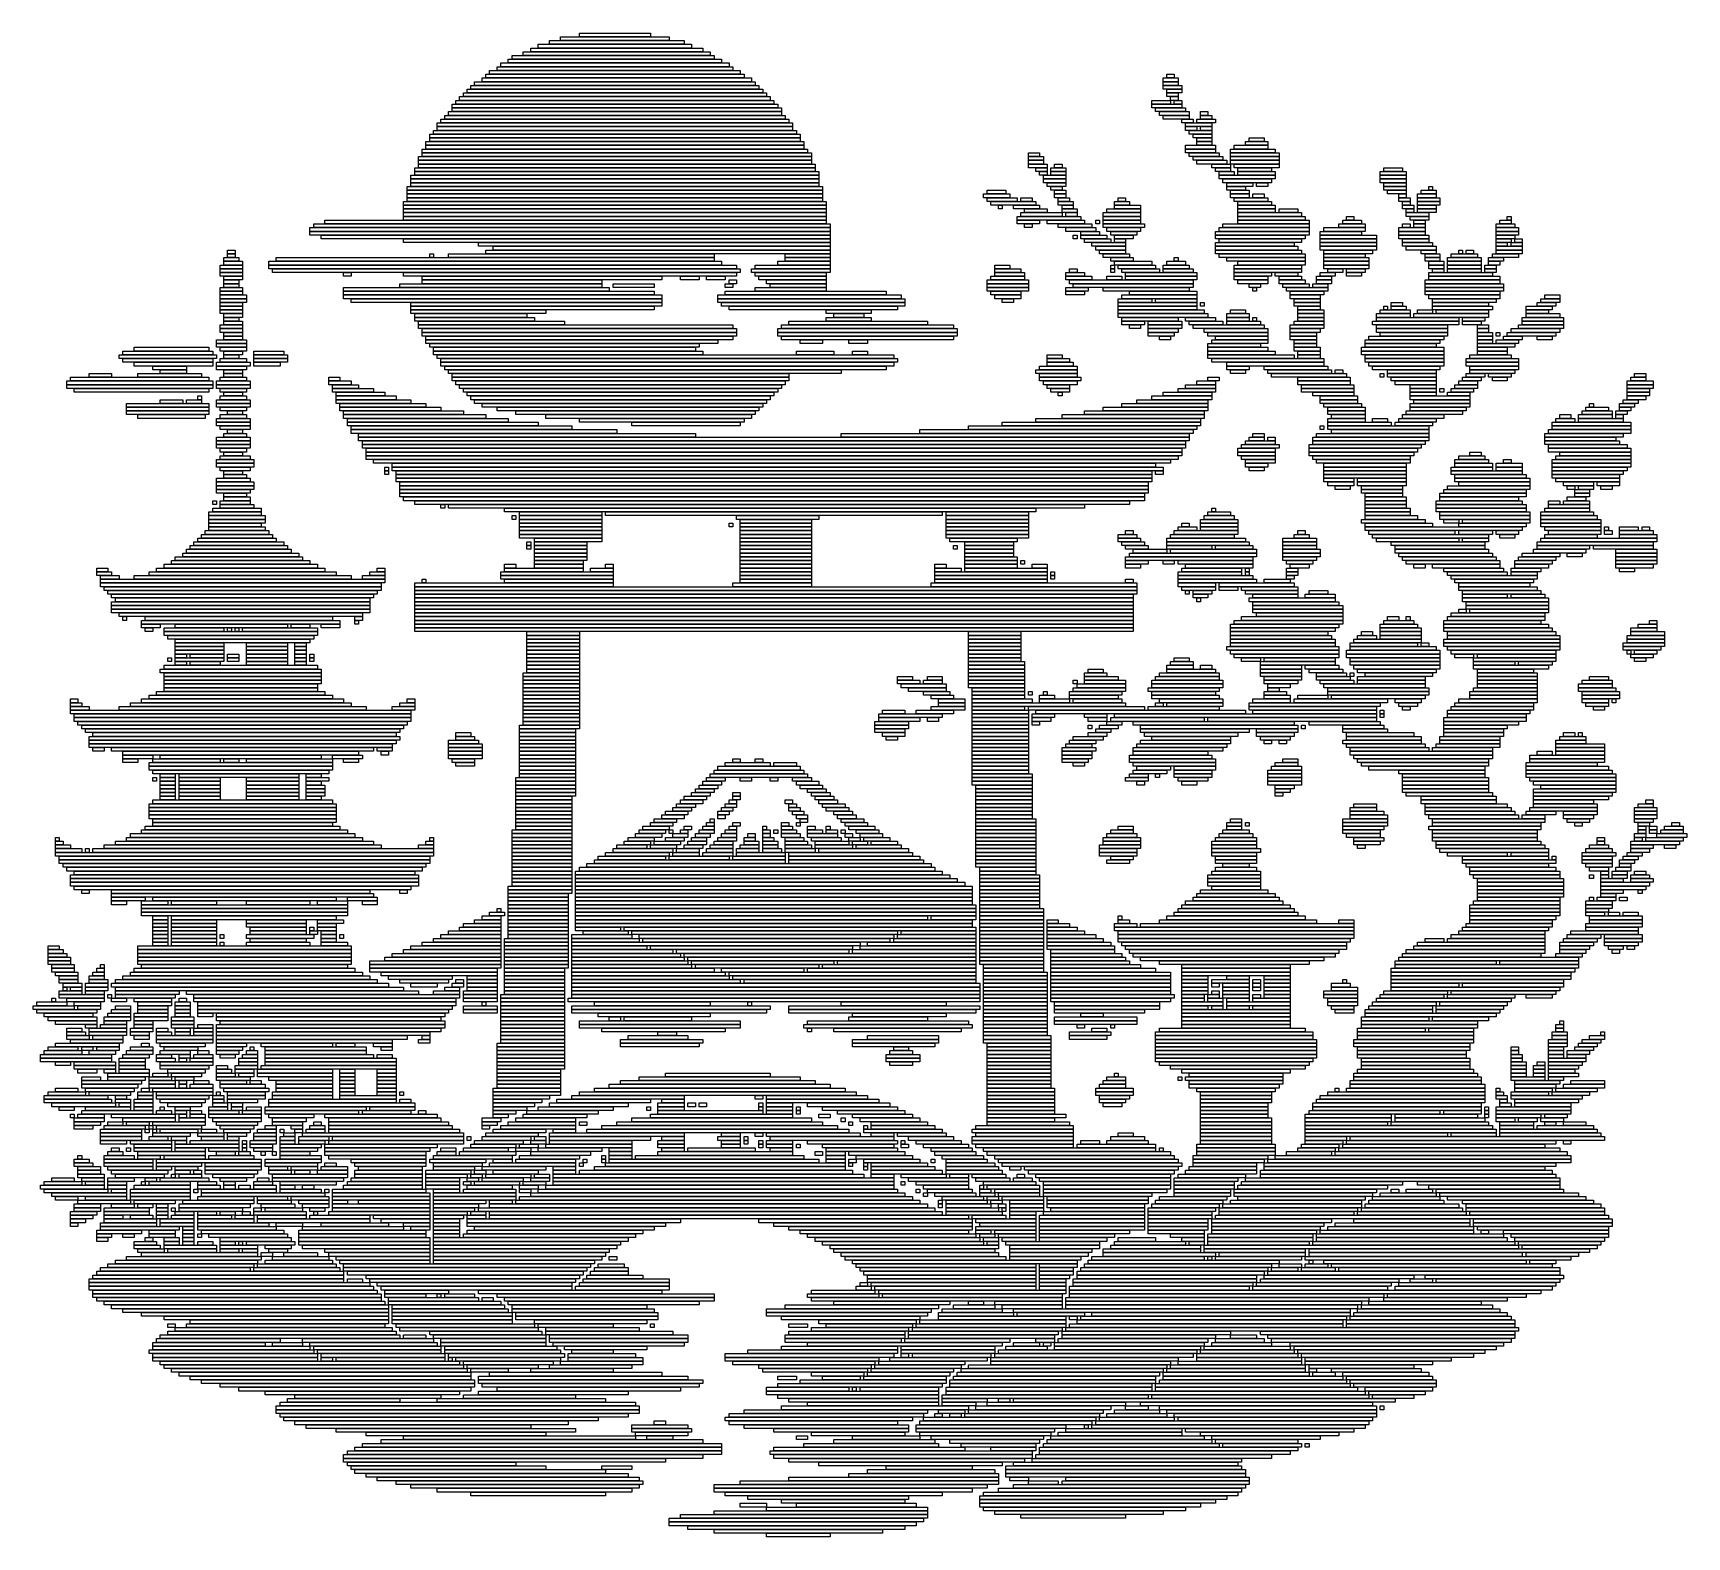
# Model space of a CAD drawing. Extents: x 291 to 733, y 317 to 719.
import ezdxf

# ---------------------------------------------------------------- set-up
doc = ezdxf.new("R2010")
doc.units = 0

msp = doc.modelspace()

# ---------------------------------------------------------------- linework, layer by layer
for p, q in [((429, 717), (465, 717)), ((429, 716), (429, 717)), ((432, 718), (461, 718)), ((432, 717), (432, 718)), ((461, 717), (432, 717)), ((437, 719), (456, 719)), ((437, 718), (437, 719)), ((456, 718), (437, 718)), ((456, 719), (456, 718)), ((461, 718), (461, 717)), ((465, 717), (465, 716)), ((418, 712), (475, 712)), ((418, 711), (418, 712)), ((419, 713), (473, 713)), ((419, 712), (419, 713)), ((473, 712), (419, 712)), ((422, 714), (472, 714)), ((422, 713), (422, 714)), ((472, 713), (422, 713)), ((424, 715), (470, 715)), ((424, 714), (424, 715)), ((470, 714), (424, 714)), ((426, 716), (467, 716)), ((426, 715), (426, 716)), ((467, 715), (426, 715)), ((465, 716), (429, 716)), ((467, 716), (467, 715)), ((470, 715), (470, 714)), ((472, 714), (472, 713)), ((473, 713), (473, 712)), ((475, 712), (475, 711)), ((412, 708), (481, 708)), ((412, 707), (412, 708)), ((413, 709), (480, 709)), ((413, 708), (413, 709)), ((480, 708), (413, 708)), ((415, 710), (478, 710)), ((415, 709), (415, 710)), ((478, 709), (415, 709)), ((416, 711), (477, 711)), ((416, 710), (416, 711)), ((477, 710), (416, 710)), ((475, 711), (418, 711)), ((477, 711), (477, 710)), ((478, 710), (478, 709)), ((480, 709), (480, 708)), ((481, 708), (481, 707)), ((594, 708), (596, 708)), ((594, 707), (594, 708)), ((596, 708), (596, 707)), ((406, 703), (487, 703)), ((406, 702), (406, 703)), ((407, 704), (486, 704)), ((407, 703), (407, 704)), ((486, 703), (407, 703)), ((408, 705), (485, 705)), ((408, 704), (408, 705)), ((485, 704), (408, 704)), ((409, 706), (484, 706)), ((409, 705), (409, 706)), ((484, 705), (409, 705)), ((411, 707), (483, 707)), ((411, 706), (411, 707)), ((483, 706), (411, 706)), ((481, 707), (412, 707)), ((483, 707), (483, 706)), ((484, 706), (484, 705)), ((485, 705), (485, 704)), ((486, 704), (486, 703)), ((487, 703), (487, 702)), ((593, 707), (597, 707)), ((593, 706), (593, 707)), ((597, 706), (593, 706)), ((593, 706), (597, 706)), ((593, 705), (593, 706)), ((597, 705), (593, 705)), ((593, 705), (598, 705)), ((593, 704), (593, 705)), ((598, 704), (593, 704)), ((596, 707), (594, 707)), ((594, 704), (598, 704)), ((594, 703), (594, 704)), ((598, 703), (594, 703)), ((594, 703), (597, 703)), ((594, 702), (594, 703)), ((597, 707), (597, 706)), ((597, 706), (597, 705)), ((597, 703), (597, 702)), ((598, 705), (598, 704)), ((598, 704), (598, 703)), ((403, 700), (490, 700)), ((403, 699), (403, 700)), ((490, 699), (403, 699)), ((403, 699), (491, 699)), ((403, 698), (403, 699)), ((404, 701), (489, 701)), ((404, 700), (404, 701)), ((489, 700), (404, 700)), ((405, 702), (488, 702)), ((405, 701), (405, 702)), ((488, 701), (405, 701)), ((487, 702), (406, 702)), ((488, 702), (488, 701)), ((489, 701), (489, 700)), ((490, 700), (490, 699)), ((491, 699), (491, 698)), ((590, 701), (595, 701)), ((590, 700), (590, 701)), ((595, 700), (590, 700)), ((590, 700), (598, 700)), ((590, 699), (590, 700)), ((598, 699), (590, 699)), ((591, 699), (599, 699)), ((591, 698), (591, 699)), ((597, 702), (594, 702)), ((595, 702), (597, 702)), ((595, 701), (595, 702)), ((597, 701), (595, 701)), ((595, 701), (595, 700)), ((596, 701), (598, 701)), ((596, 700), (596, 701)), ((598, 700), (596, 700)), ((597, 702), (597, 701)), ((598, 701), (598, 700)), ((598, 700), (598, 699)), ((599, 699), (599, 698)), ((399, 695), (494, 695)), ((399, 694), (399, 695)), ((494, 694), (399, 694)), ((399, 694), (494, 694)), ((399, 693), (399, 694)), ((400, 696), (493, 696)), ((400, 695), (400, 696)), ((493, 695), (400, 695)), ((401, 697), (492, 697)), ((401, 696), (401, 697)), ((492, 696), (401, 696)), ((402, 698), (491, 698)), ((402, 697), (402, 698)), ((491, 697), (402, 697)), ((491, 698), (403, 698)), ((491, 698), (491, 697)), ((492, 697), (492, 696)), ((493, 696), (493, 695)), ((494, 695), (494, 694)), ((494, 694), (494, 693)), ((599, 698), (591, 698)), ((592, 698), (600, 698)), ((592, 697), (592, 698)), ((600, 697), (592, 697)), ((593, 697), (600, 697)), ((593, 696), (593, 697)), ((600, 696), (593, 696)), ((598, 696), (601, 696)), ((598, 695), (598, 696)), ((601, 695), (598, 695)), ((599, 695), (606, 695)), ((599, 694), (599, 695)), ((606, 694), (599, 694)), ((599, 694), (602, 694)), ((599, 693), (599, 694)), ((600, 698), (600, 697)), ((600, 697), (600, 696)), ((601, 696), (601, 695)), ((602, 696), (607, 696)), ((602, 695), (602, 696)), ((607, 695), (602, 695)), ((602, 694), (602, 693)), ((603, 698), (605, 698)), ((603, 697), (603, 698)), ((605, 697), (603, 697)), ((603, 697), (606, 697)), ((603, 696), (603, 697)), ((606, 696), (603, 696)), ((603, 694), (606, 694)), ((603, 693), (603, 694)), ((605, 698), (605, 697)), ((606, 697), (606, 696)), ((606, 695), (606, 694)), ((606, 694), (606, 693)), ((607, 696), (607, 695)), ((396, 690), (497, 690)), ((396, 689), (396, 690)), ((397, 692), (496, 692)), ((397, 691), (397, 692)), ((496, 691), (397, 691)), ((397, 691), (496, 691)), ((397, 690), (397, 691)), ((496, 690), (397, 690)), ((398, 693), (495, 693)), ((398, 692), (398, 693)), ((495, 692), (398, 692)), ((494, 693), (399, 693)), ((495, 693), (495, 692)), ((496, 692), (496, 691)), ((496, 691), (496, 690)), ((497, 690), (497, 689)), ((602, 693), (599, 693)), ((600, 693), (606, 693)), ((600, 692), (600, 693)), ((606, 692), (600, 692)), ((601, 692), (606, 692)), ((601, 691), (601, 692)), ((606, 691), (601, 691)), ((602, 691), (606, 691)), ((602, 690), (602, 691)), ((606, 690), (602, 690)), ((602, 690), (606, 690)), ((602, 689), (602, 690)), ((606, 693), (603, 693)), ((606, 693), (606, 692)), ((606, 692), (606, 691)), ((606, 691), (606, 690)), ((606, 690), (606, 689)), ((615, 690), (621, 690)), ((615, 689), (615, 690)), ((616, 691), (620, 691)), ((616, 690), (616, 691)), ((620, 690), (616, 690)), ((620, 691), (620, 690)), ((621, 690), (621, 689)), ((394, 686), (499, 686)), ((394, 685), (394, 686)), ((395, 688), (498, 688)), ((395, 687), (395, 688)), ((498, 687), (395, 687)), ((395, 687), (499, 687)), ((395, 686), (395, 687)), ((499, 686), (395, 686)), ((497, 689), (396, 689)), ((396, 689), (497, 689)), ((396, 688), (396, 689)), ((497, 688), (396, 688)), ((497, 689), (497, 688)), ((498, 688), (498, 687)), ((499, 687), (499, 686)), ((499, 686), (499, 685)), ((557, 687), (560, 687)), ((557, 686), (557, 687)), ((560, 686), (557, 686)), ((557, 686), (561, 686)), ((557, 685), (557, 686)), ((560, 687), (560, 686)), ((561, 686), (561, 685)), ((599, 689), (607, 689)), ((599, 688), (599, 689)), ((607, 688), (599, 688)), ((599, 688), (607, 688)), ((599, 687), (599, 688)), ((607, 687), (599, 687)), ((600, 687), (608, 687)), ((600, 686), (600, 687)), ((608, 686), (600, 686)), ((601, 686), (609, 686)), ((601, 685), (601, 686)), ((606, 689), (602, 689)), ((607, 689), (607, 688)), ((607, 688), (607, 687)), ((608, 687), (608, 686)), ((609, 686), (609, 685)), ((611, 688), (623, 688)), ((611, 687), (611, 688)), ((623, 687), (611, 687)), ((611, 687), (624, 687)), ((611, 686), (611, 687)), ((624, 686), (611, 686)), ((611, 686), (624, 686)), ((611, 685), (611, 686)), ((612, 689), (621, 689)), ((612, 688), (612, 689)), ((621, 688), (612, 688)), ((621, 689), (615, 689)), ((621, 689), (621, 688)), ((623, 688), (623, 687)), ((624, 687), (624, 686)), ((624, 686), (624, 685)), ((392, 681), (501, 681)), ((392, 680), (392, 681)), ((393, 683), (500, 683)), ((393, 682), (393, 683)), ((500, 682), (393, 682)), ((393, 682), (501, 682)), ((393, 681), (393, 682)), ((501, 681), (393, 681)), ((499, 685), (394, 685)), ((394, 685), (499, 685)), ((394, 684), (394, 685)), ((499, 684), (394, 684)), ((394, 684), (500, 684)), ((394, 683), (394, 684)), ((500, 683), (394, 683)), ((499, 685), (499, 684)), ((500, 684), (500, 683)), ((500, 683), (500, 682)), ((501, 682), (501, 681)), ((501, 681), (501, 680)), ((561, 685), (557, 685)), ((557, 685), (561, 685)), ((557, 684), (557, 685)), ((561, 684), (557, 684)), ((557, 684), (562, 684)), ((557, 683), (557, 684)), ((562, 683), (557, 683)), ((559, 683), (562, 683)), ((559, 682), (559, 683)), ((562, 682), (559, 682)), ((560, 682), (562, 682)), ((560, 681), (560, 682)), ((562, 681), (560, 681)), ((561, 685), (561, 684)), ((561, 681), (567, 681)), ((561, 680), (561, 681)), ((562, 684), (562, 683)), ((562, 683), (562, 682)), ((562, 682), (562, 681)), ((563, 683), (567, 683)), ((563, 682), (563, 683)), ((567, 682), (563, 682)), ((563, 682), (567, 682)), ((563, 681), (563, 682)), ((567, 681), (563, 681)), ((564, 684), (566, 684)), ((564, 683), (564, 684)), ((566, 683), (564, 683)), ((566, 684), (566, 683)), ((567, 683), (567, 682)), ((567, 682), (567, 681)), ((567, 681), (567, 680)), ((609, 685), (601, 685)), ((602, 685), (610, 685)), ((602, 684), (602, 685)), ((610, 684), (602, 684)), ((606, 684), (611, 684)), ((606, 683), (606, 684)), ((611, 683), (606, 683)), ((607, 683), (611, 683)), ((607, 682), (607, 683)), ((611, 682), (607, 682)), ((608, 682), (612, 682)), ((608, 681), (608, 682)), ((612, 681), (608, 681)), ((608, 681), (623, 681)), ((608, 680), (608, 681)), ((610, 685), (610, 684)), ((624, 685), (611, 685)), ((611, 685), (624, 685)), ((611, 684), (611, 685)), ((624, 684), (611, 684)), ((611, 684), (611, 683)), ((611, 683), (611, 682)), ((612, 684), (624, 684)), ((612, 683), (612, 684)), ((624, 683), (612, 683)), ((612, 682), (612, 681)), ((613, 683), (622, 683)), ((613, 682), (613, 683)), ((622, 682), (613, 682)), ((613, 682), (623, 682)), ((613, 681), (613, 682)), ((623, 681), (613, 681)), ((622, 683), (622, 682)), ((623, 682), (623, 681)), ((623, 681), (623, 680)), ((624, 685), (624, 684)), ((624, 684), (624, 683)), ((651, 682), (658, 682)), ((651, 681), (651, 682)), ((658, 681), (651, 681)), ((651, 681), (658, 681)), ((651, 680), (651, 681)), ((652, 683), (657, 683)), ((652, 682), (652, 683)), ((657, 682), (652, 682)), ((657, 683), (657, 682)), ((658, 682), (658, 681)), ((658, 681), (658, 680)), ((391, 678), (502, 678)), ((391, 677), (391, 678)), ((502, 677), (391, 677)), ((391, 677), (502, 677)), ((391, 676), (391, 677)), ((501, 680), (392, 680)), ((392, 680), (501, 680)), ((392, 679), (392, 680)), ((501, 679), (392, 679)), ((392, 679), (501, 679)), ((392, 678), (392, 679)), ((501, 678), (392, 678)), ((501, 680), (501, 679)), ((501, 679), (501, 678)), ((502, 678), (502, 677)), ((502, 677), (502, 676)), ((546, 677), (551, 677)), ((546, 676), (546, 677)), ((551, 677), (551, 676)), ((567, 680), (561, 680)), ((561, 680), (567, 680)), ((561, 679), (561, 680)), ((567, 679), (561, 679)), ((562, 679), (567, 679)), ((562, 678), (562, 679)), ((567, 678), (562, 678)), ((563, 678), (566, 678)), ((563, 677), (563, 678)), ((566, 677), (563, 677)), ((564, 677), (567, 677)), ((564, 676), (564, 677)), ((566, 678), (566, 677)), ((567, 680), (567, 679)), ((567, 679), (567, 678)), ((567, 677), (567, 676)), ((623, 680), (608, 680)), ((609, 680), (622, 680)), ((609, 679), (609, 680)), ((622, 679), (609, 679)), ((610, 679), (617, 679)), ((610, 678), (610, 679)), ((617, 678), (610, 678)), ((610, 678), (615, 678)), ((610, 677), (610, 678)), ((615, 677), (610, 677)), ((611, 677), (616, 677)), ((611, 676), (611, 677)), ((615, 678), (615, 677)), ((616, 677), (616, 676)), ((617, 679), (617, 678)), ((618, 679), (621, 679)), ((618, 678), (618, 679)), ((621, 678), (618, 678)), ((621, 679), (621, 678)), ((622, 680), (622, 679)), ((658, 680), (651, 680)), ((651, 680), (658, 680)), ((651, 679), (651, 680)), ((658, 679), (651, 679)), ((652, 679), (658, 679)), ((652, 678), (652, 679)), ((658, 678), (652, 678)), ((652, 678), (658, 678)), ((652, 677), (652, 678)), ((658, 677), (652, 677)), ((653, 677), (658, 677)), ((653, 676), (653, 677)), ((658, 680), (658, 679)), ((658, 679), (658, 678)), ((658, 678), (658, 677)), ((658, 677), (658, 676)), ((662, 677), (666, 677)), ((662, 676), (662, 677)), ((664, 678), (665, 678)), ((664, 677), (664, 678)), ((665, 677), (664, 677)), ((665, 678), (665, 677)), ((666, 677), (666, 676)), ((390, 674), (503, 674)), ((390, 673), (390, 674)), ((503, 673), (390, 673)), ((390, 673), (503, 673)), ((390, 672), (390, 673)), ((503, 672), (390, 672)), ((390, 672), (503, 672)), ((390, 671), (390, 672)), ((502, 676), (391, 676)), ((391, 676), (502, 676)), ((391, 675), (391, 676)), ((502, 675), (391, 675)), ((391, 675), (502, 675)), ((391, 674), (391, 675)), ((502, 674), (391, 674)), ((502, 676), (502, 675)), ((502, 675), (502, 674)), ((503, 674), (503, 673)), ((503, 673), (503, 672)), ((503, 672), (503, 671)), ((545, 676), (552, 676)), ((545, 675), (545, 676)), ((552, 675), (545, 675)), ((551, 676), (546, 676)), ((546, 675), (554, 675)), ((546, 674), (546, 675)), ((554, 674), (546, 674)), ((547, 674), (559, 674)), ((547, 673), (547, 674)), ((559, 673), (547, 673)), ((549, 673), (550, 673)), ((549, 672), (549, 673)), ((550, 672), (549, 672)), ((550, 673), (550, 672)), ((552, 676), (552, 675)), ((553, 673), (560, 673)), ((553, 672), (553, 673)), ((560, 672), (553, 672)), ((554, 675), (554, 674)), ((555, 675), (558, 675)), ((555, 674), (555, 675)), ((558, 674), (555, 674)), ((556, 672), (562, 672)), ((556, 671), (556, 672)), ((558, 675), (558, 674)), ((559, 674), (559, 673)), ((560, 673), (560, 672)), ((562, 672), (562, 671)), ((567, 676), (564, 676)), ((564, 676), (567, 676)), ((564, 675), (564, 676)), ((567, 675), (564, 675)), ((565, 675), (568, 675)), ((565, 674), (565, 675)), ((568, 674), (565, 674)), ((565, 674), (569, 674)), ((565, 673), (565, 674)), ((569, 673), (565, 673)), ((566, 673), (569, 673)), ((566, 672), (566, 673)), ((569, 672), (566, 672)), ((566, 672), (570, 672)), ((566, 671), (566, 672)), ((567, 676), (567, 675)), ((568, 675), (568, 674)), ((569, 674), (569, 673)), ((569, 673), (569, 672)), ((570, 672), (570, 671)), ((578, 672), (587, 672)), ((578, 671), (578, 672)), ((580, 674), (584, 674)), ((580, 673), (580, 674)), ((584, 673), (580, 673)), ((580, 673), (587, 673)), ((580, 672), (580, 673)), ((587, 672), (580, 672)), ((581, 675), (583, 675)), ((581, 674), (581, 675)), ((583, 674), (581, 674)), ((583, 675), (583, 674)), ((584, 674), (584, 673)), ((587, 673), (587, 672)), ((587, 672), (587, 671)), ((616, 676), (611, 676)), ((611, 676), (616, 676)), ((611, 675), (611, 676)), ((616, 675), (611, 675)), ((612, 675), (621, 675)), ((612, 674), (612, 675)), ((621, 674), (612, 674)), ((613, 674), (622, 674)), ((613, 673), (613, 674)), ((622, 673), (613, 673)), ((613, 673), (623, 673)), ((613, 672), (613, 673)), ((623, 672), (613, 672)), ((613, 672), (623, 672)), ((613, 671), (613, 672)), ((616, 676), (616, 675)), ((617, 676), (620, 676)), ((617, 675), (617, 676)), ((620, 675), (617, 675)), ((620, 676), (620, 675)), ((621, 675), (621, 674)), ((622, 674), (622, 673)), ((623, 673), (623, 672)), ((623, 672), (623, 671)), ((624, 672), (629, 672)), ((624, 671), (624, 672)), ((629, 672), (629, 671)), ((658, 676), (653, 676)), ((656, 676), (658, 676)), ((656, 675), (656, 676)), ((658, 675), (656, 675)), ((656, 675), (659, 675)), ((656, 674), (656, 675)), ((659, 674), (656, 674)), ((657, 674), (659, 674)), ((657, 673), (657, 674)), ((659, 673), (657, 673)), ((657, 673), (660, 673)), ((657, 672), (657, 673)), ((660, 672), (657, 672)), ((658, 676), (658, 675)), ((658, 672), (660, 672)), ((658, 671), (658, 672)), ((659, 675), (659, 674)), ((659, 674), (659, 673)), ((660, 673), (660, 672)), ((660, 672), (660, 671)), ((661, 676), (666, 676)), ((661, 675), (661, 676)), ((666, 675), (661, 675)), ((661, 675), (667, 675)), ((661, 674), (661, 675)), ((667, 674), (661, 674)), ((661, 674), (667, 674)), ((661, 673), (661, 674)), ((667, 673), (661, 673)), ((661, 673), (666, 673)), ((661, 672), (661, 673)), ((666, 672), (661, 672)), ((661, 672), (666, 672)), ((661, 671), (661, 672)), ((666, 676), (662, 676)), ((666, 676), (666, 675)), ((666, 673), (666, 672)), ((666, 672), (666, 671)), ((667, 675), (667, 674)), ((667, 674), (667, 673)), ((366, 668), (504, 668)), ((366, 667), (366, 668)), ((369, 669), (503, 669)), ((369, 668), (369, 669)), ((503, 668), (369, 668)), ((503, 671), (390, 671)), ((390, 671), (503, 671)), ((390, 670), (390, 671)), ((503, 670), (390, 670)), ((390, 670), (503, 670)), ((390, 669), (390, 670)), ((503, 669), (390, 669)), ((503, 671), (503, 670)), ((503, 670), (503, 669)), ((503, 669), (503, 668)), ((504, 668), (504, 667)), ((554, 670), (571, 670)), ((554, 669), (554, 670)), ((571, 669), (554, 669)), ((554, 669), (560, 669)), ((554, 668), (554, 669)), ((560, 668), (554, 668)), ((555, 671), (566, 671)), ((555, 670), (555, 671)), ((566, 670), (555, 670)), ((562, 671), (556, 671)), ((556, 668), (558, 668)), ((556, 667), (556, 668)), ((558, 668), (558, 667)), ((560, 669), (560, 668)), ((562, 669), (572, 669)), ((562, 668), (562, 669)), ((572, 668), (562, 668)), ((565, 668), (574, 668)), ((565, 667), (565, 668)), ((570, 671), (566, 671)), ((566, 671), (566, 670)), ((567, 671), (570, 671)), ((567, 670), (567, 671)), ((570, 670), (567, 670)), ((570, 671), (570, 670)), ((571, 670), (571, 669)), ((572, 669), (572, 668)), ((574, 668), (574, 667)), ((575, 669), (576, 669)), ((575, 668), (575, 669)), ((576, 668), (575, 668)), ((576, 669), (576, 668)), ((577, 671), (587, 671)), ((577, 670), (577, 671)), ((587, 670), (577, 670)), ((577, 670), (587, 670)), ((577, 669), (577, 670)), ((587, 669), (577, 669)), ((577, 669), (587, 669)), ((577, 668), (577, 669)), ((587, 668), (577, 668)), ((577, 668), (588, 668)), ((577, 667), (577, 668)), ((587, 671), (578, 671)), ((587, 671), (587, 670)), ((587, 670), (587, 669)), ((587, 669), (587, 668)), ((588, 668), (588, 667)), ((609, 668), (632, 668)), ((609, 667), (609, 668)), ((623, 671), (613, 671)), ((613, 671), (630, 671)), ((613, 670), (613, 671)), ((630, 670), (613, 670)), ((613, 670), (631, 670)), ((613, 669), (613, 670)), ((631, 669), (613, 669)), ((613, 669), (632, 669)), ((613, 668), (613, 669)), ((632, 668), (613, 668)), ((629, 671), (624, 671)), ((630, 671), (630, 670)), ((631, 670), (631, 669)), ((632, 669), (632, 668)), ((632, 668), (632, 667)), ((640, 668), (647, 668)), ((640, 667), (640, 668)), ((641, 669), (646, 669)), ((641, 668), (641, 669)), ((646, 668), (641, 668)), ((642, 670), (644, 670)), ((642, 669), (642, 670)), ((644, 669), (642, 669)), ((644, 670), (644, 669)), ((646, 669), (646, 668)), ((647, 668), (647, 667)), ((657, 668), (659, 668)), ((657, 667), (657, 668)), ((660, 671), (658, 671)), ((658, 671), (664, 671)), ((658, 670), (658, 671)), ((664, 670), (658, 670)), ((659, 670), (664, 670)), ((659, 669), (659, 670)), ((664, 669), (659, 669)), ((659, 668), (659, 667)), ((660, 669), (663, 669)), ((660, 668), (660, 669)), ((663, 668), (660, 668)), ((660, 668), (663, 668)), ((660, 667), (660, 668)), ((666, 671), (661, 671)), ((663, 669), (663, 668)), ((663, 668), (663, 667)), ((664, 671), (664, 670)), ((664, 670), (664, 669)), ((682, 668), (687, 668)), ((682, 667), (682, 668)), ((683, 669), (686, 669)), ((683, 668), (683, 669)), ((686, 668), (683, 668)), ((685, 670), (686, 670)), ((685, 669), (685, 670)), ((686, 669), (685, 669)), ((686, 670), (686, 669)), ((686, 669), (686, 668)), ((687, 668), (687, 667)), ((365, 667), (504, 667)), ((365, 666), (365, 667)), ((504, 666), (365, 666)), ((365, 666), (504, 666)), ((365, 665), (365, 666)), ((504, 665), (365, 665)), ((504, 667), (366, 667)), ((368, 665), (504, 665)), ((368, 664), (368, 665)), ((504, 664), (368, 664)), ((390, 664), (504, 664)), ((390, 663), (390, 664)), ((504, 663), (390, 663)), ((410, 663), (504, 663)), ((410, 662), (410, 663)), ((504, 667), (504, 666)), ((504, 666), (504, 665)), ((504, 665), (504, 664)), ((504, 664), (504, 663)), ((504, 663), (504, 662)), ((558, 667), (556, 667)), ((574, 667), (565, 667)), ((567, 667), (575, 667)), ((567, 666), (567, 667)), ((575, 666), (567, 666)), ((569, 665), (570, 665)), ((569, 664), (569, 665)), ((570, 664), (569, 664)), ((570, 665), (570, 664)), ((571, 666), (576, 666)), ((571, 665), (571, 666)), ((576, 665), (571, 665)), ((571, 665), (578, 665)), ((571, 664), (571, 665)), ((578, 664), (571, 664)), ((572, 664), (579, 664)), ((572, 663), (572, 664)), ((579, 663), (572, 663)), ((574, 663), (583, 663)), ((574, 662), (574, 663)), ((575, 667), (575, 666)), ((576, 666), (576, 665)), ((588, 667), (577, 667)), ((578, 667), (587, 667)), ((578, 666), (578, 667)), ((587, 666), (578, 666)), ((578, 665), (578, 664)), ((579, 666), (586, 666)), ((579, 665), (579, 666)), ((586, 665), (579, 665)), ((579, 664), (579, 663)), ((580, 665), (585, 665)), ((580, 664), (580, 665)), ((585, 664), (580, 664)), ((580, 664), (583, 664)), ((580, 663), (580, 664)), ((583, 663), (580, 663)), ((583, 664), (583, 663)), ((583, 663), (583, 662)), ((585, 665), (585, 664)), ((586, 666), (586, 665)), ((587, 667), (587, 666)), ((607, 666), (632, 666)), ((607, 665), (607, 666)), ((632, 665), (607, 665)), ((607, 665), (631, 665)), ((607, 664), (607, 665)), ((631, 664), (607, 664)), ((607, 663), (628, 663)), ((607, 662), (607, 663)), ((608, 667), (632, 667)), ((608, 666), (608, 667)), ((632, 666), (608, 666)), ((608, 664), (630, 664)), ((608, 663), (608, 664)), ((630, 663), (608, 663)), ((632, 667), (609, 667)), ((628, 663), (628, 662)), ((630, 664), (630, 663)), ((631, 665), (631, 664)), ((632, 667), (632, 666)), ((632, 666), (632, 665)), ((635, 666), (646, 666)), ((635, 665), (635, 666)), ((646, 665), (635, 665)), ((635, 665), (650, 665)), ((635, 664), (635, 665)), ((650, 664), (635, 664)), ((635, 664), (650, 664)), ((635, 663), (635, 664)), ((650, 663), (635, 663)), ((635, 663), (650, 663)), ((635, 662), (635, 663)), ((636, 667), (647, 667)), ((636, 666), (636, 667)), ((647, 666), (636, 666)), ((647, 667), (640, 667)), ((646, 666), (646, 665)), ((647, 667), (647, 666)), ((650, 665), (650, 664)), ((650, 664), (650, 663)), ((650, 663), (650, 662)), ((656, 667), (663, 667)), ((656, 666), (656, 667)), ((663, 666), (656, 666)), ((656, 666), (663, 666)), ((656, 665), (656, 666)), ((663, 665), (656, 665)), ((656, 665), (664, 665)), ((656, 664), (656, 665)), ((664, 664), (656, 664)), ((659, 667), (657, 667)), ((657, 664), (664, 664)), ((657, 663), (657, 664)), ((664, 663), (657, 663)), ((657, 663), (665, 663)), ((657, 662), (657, 663)), ((663, 667), (660, 667)), ((663, 667), (663, 666)), ((663, 666), (663, 665)), ((664, 665), (664, 664)), ((664, 664), (664, 663)), ((665, 663), (665, 662)), ((687, 667), (682, 667)), ((682, 667), (688, 667)), ((682, 666), (682, 667)), ((688, 666), (682, 666)), ((682, 666), (688, 666)), ((682, 665), (682, 666)), ((688, 665), (682, 665)), ((682, 665), (687, 665)), ((682, 664), (682, 665)), ((687, 664), (682, 664)), ((682, 664), (686, 664)), ((682, 663), (682, 664)), ((686, 663), (682, 663)), ((682, 663), (685, 663)), ((682, 662), (682, 663)), ((685, 663), (685, 662)), ((686, 664), (686, 663)), ((686, 663), (689, 663)), ((686, 662), (686, 663)), ((687, 665), (687, 664)), ((687, 664), (689, 664)), ((687, 663), (687, 664)), ((689, 663), (687, 663)), ((688, 667), (688, 666)), ((688, 666), (688, 665)), ((689, 664), (689, 663)), ((689, 663), (689, 662)), ((342, 659), (346, 659)), ((342, 658), (342, 659)), ((343, 661), (345, 661)), ((343, 660), (343, 661)), ((345, 660), (343, 660)), ((343, 660), (345, 660)), ((343, 659), (343, 660)), ((345, 659), (343, 659)), ((345, 661), (345, 660)), ((345, 660), (345, 659)), ((346, 659), (346, 658)), ((356, 659), (473, 659)), ((356, 658), (356, 659)), ((397, 660), (398, 660)), ((397, 659), (397, 660)), ((398, 659), (397, 659)), ((398, 660), (398, 659)), ((402, 660), (473, 660)), ((402, 659), (402, 660)), ((473, 659), (402, 659)), ((504, 662), (410, 662)), ((412, 661), (504, 661)), ((412, 660), (412, 661)), ((504, 660), (412, 660)), ((414, 662), (504, 662)), ((414, 661), (414, 662)), ((504, 661), (414, 661)), ((473, 660), (473, 659)), ((473, 659), (473, 658)), ((492, 660), (504, 660)), ((492, 659), (492, 660)), ((504, 659), (492, 659)), ((492, 659), (504, 659)), ((492, 658), (492, 659)), ((504, 662), (504, 661)), ((504, 661), (504, 660)), ((504, 660), (504, 659)), ((504, 659), (504, 658)), ((583, 662), (574, 662)), ((575, 662), (583, 662)), ((575, 661), (575, 662)), ((583, 661), (575, 661)), ((576, 661), (583, 661)), ((576, 660), (576, 661)), ((583, 660), (576, 660)), ((577, 660), (584, 660)), ((577, 659), (577, 660)), ((584, 659), (577, 659)), ((579, 659), (585, 659)), ((579, 658), (579, 659)), ((583, 662), (583, 661)), ((583, 661), (583, 660)), ((584, 660), (584, 659)), ((585, 659), (585, 658)), ((596, 659), (597, 659)), ((596, 658), (596, 659)), ((597, 659), (597, 658)), ((628, 662), (607, 662)), ((607, 662), (629, 662)), ((607, 661), (607, 662)), ((629, 661), (607, 661)), ((607, 661), (630, 661)), ((607, 660), (607, 661)), ((630, 660), (607, 660)), ((608, 660), (631, 660)), ((608, 659), (608, 660)), ((631, 659), (608, 659)), ((610, 659), (631, 659)), ((610, 658), (610, 659)), ((629, 662), (629, 661)), ((630, 661), (630, 660)), ((631, 660), (631, 659)), ((631, 659), (631, 658)), ((650, 662), (635, 662)), ((635, 662), (650, 662)), ((635, 661), (635, 662)), ((650, 661), (635, 661)), ((636, 661), (649, 661)), ((636, 660), (636, 661)), ((649, 660), (636, 660)), ((636, 660), (647, 660)), ((636, 659), (636, 660)), ((647, 659), (636, 659)), ((636, 659), (648, 659)), ((636, 658), (636, 659)), ((647, 660), (647, 659)), ((648, 659), (648, 658)), ((649, 661), (649, 660)), ((650, 662), (650, 661)), ((665, 662), (657, 662)), ((658, 662), (666, 662)), ((658, 661), (658, 662)), ((666, 661), (658, 661)), ((662, 661), (666, 661)), ((662, 660), (662, 661)), ((666, 660), (662, 660)), ((663, 660), (667, 660)), ((663, 659), (663, 660)), ((667, 659), (663, 659)), ((663, 659), (667, 659)), ((663, 658), (663, 659)), ((666, 662), (666, 661)), ((666, 661), (666, 660)), ((667, 660), (667, 659)), ((667, 659), (667, 658)), ((669, 659), (678, 659)), ((669, 658), (669, 659)), ((670, 660), (677, 660)), ((670, 659), (670, 660)), ((677, 659), (670, 659)), ((672, 661), (673, 661)), ((672, 660), (672, 661)), ((673, 660), (672, 660)), ((673, 661), (673, 660)), ((674, 661), (676, 661)), ((674, 660), (674, 661)), ((676, 660), (674, 660)), ((676, 661), (676, 660)), ((677, 660), (677, 659)), ((678, 659), (678, 658)), ((680, 659), (684, 659)), ((680, 658), (680, 659)), ((681, 660), (688, 660)), ((681, 659), (681, 660)), ((688, 659), (681, 659)), ((685, 662), (682, 662)), ((682, 662), (689, 662)), ((682, 661), (682, 662)), ((689, 661), (682, 661)), ((682, 661), (689, 661)), ((682, 660), (682, 661)), ((689, 660), (682, 660)), ((684, 659), (684, 658)), ((689, 662), (686, 662)), ((688, 660), (688, 659)), ((689, 662), (689, 661)), ((689, 661), (689, 660)), ((341, 657), (347, 657)), ((341, 656), (341, 657)), ((347, 656), (341, 656)), ((341, 656), (347, 656)), ((341, 655), (341, 656)), ((347, 655), (341, 655)), ((341, 655), (347, 655)), ((341, 654), (341, 655)), ((346, 658), (342, 658)), ((342, 658), (347, 658)), ((342, 657), (342, 658)), ((347, 657), (342, 657)), ((347, 658), (347, 657)), ((347, 657), (347, 656)), ((347, 656), (347, 655)), ((347, 655), (347, 654)), ((354, 658), (475, 658)), ((354, 657), (354, 658)), ((475, 657), (354, 657)), ((354, 657), (479, 657)), ((354, 656), (354, 657)), ((479, 656), (354, 656)), ((355, 656), (480, 656)), ((355, 655), (355, 656)), ((480, 655), (355, 655)), ((473, 658), (356, 658)), ((374, 655), (376, 655)), ((374, 654), (374, 655)), ((376, 655), (376, 654)), ((390, 655), (479, 655)), ((390, 654), (390, 655)), ((475, 658), (475, 657)), ((479, 657), (479, 656)), ((479, 655), (479, 654)), ((480, 656), (480, 655)), ((483, 656), (504, 656)), ((483, 655), (483, 656)), ((504, 655), (483, 655)), ((484, 657), (504, 657)), ((484, 656), (484, 657)), ((504, 656), (484, 656)), ((484, 655), (503, 655)), ((484, 654), (484, 655)), ((490, 658), (504, 658)), ((490, 657), (490, 658)), ((504, 657), (490, 657)), ((504, 658), (492, 658)), ((503, 655), (503, 654)), ((504, 658), (504, 657)), ((504, 657), (504, 656)), ((504, 656), (504, 655)), ((548, 657), (552, 657)), ((548, 656), (548, 657)), ((552, 656), (548, 656)), ((548, 656), (555, 656)), ((548, 655), (548, 656)), ((555, 655), (548, 655)), ((548, 655), (556, 655)), ((548, 654), (548, 655)), ((552, 657), (552, 656)), ((555, 656), (555, 655)), ((556, 655), (556, 654)), ((567, 655), (572, 655)), ((567, 654), (567, 655)), ((568, 656), (570, 656)), ((568, 655), (568, 656)), ((570, 655), (568, 655)), ((570, 656), (570, 655)), ((572, 655), (572, 654)), ((585, 658), (579, 658)), ((579, 657), (580, 657)), ((579, 656), (579, 657)), ((580, 656), (579, 656)), ((579, 656), (580, 656)), ((579, 655), (579, 656)), ((580, 655), (579, 655)), ((580, 658), (590, 658)), ((580, 657), (580, 658)), ((590, 657), (580, 657)), ((580, 657), (580, 656)), ((580, 656), (580, 655)), ((581, 657), (591, 657)), ((581, 656), (581, 657)), ((591, 656), (581, 656)), ((582, 656), (592, 656)), ((582, 655), (582, 656)), ((592, 655), (582, 655)), ((583, 655), (602, 655)), ((583, 654), (583, 655)), ((590, 658), (590, 657)), ((591, 657), (591, 656)), ((592, 656), (592, 655)), ((593, 657), (600, 657)), ((593, 656), (593, 657)), ((600, 656), (593, 656)), ((593, 656), (601, 656)), ((593, 655), (593, 656)), ((601, 655), (593, 655)), ((594, 658), (599, 658)), ((594, 657), (594, 658)), ((599, 657), (594, 657)), ((597, 658), (596, 658)), ((599, 658), (599, 657)), ((600, 657), (600, 656)), ((601, 656), (601, 655)), ((602, 655), (602, 654)), ((631, 658), (610, 658)), ((612, 657), (630, 657)), ((612, 656), (612, 657)), ((630, 656), (612, 656)), ((612, 656), (630, 656)), ((612, 655), (612, 656)), ((630, 655), (612, 655)), ((612, 655), (622, 655)), ((612, 654), (612, 655)), ((613, 658), (631, 658)), ((613, 657), (613, 658)), ((631, 657), (613, 657)), ((622, 655), (622, 654)), ((623, 655), (629, 655)), ((623, 654), (623, 655)), ((629, 655), (629, 654)), ((630, 657), (630, 656)), ((630, 656), (630, 655)), ((631, 658), (631, 657)), ((635, 655), (639, 655)), ((635, 654), (635, 655)), ((648, 658), (636, 658)), ((636, 658), (648, 658)), ((636, 657), (636, 658)), ((648, 657), (636, 657)), ((636, 657), (648, 657)), ((636, 656), (636, 657)), ((648, 656), (636, 656)), ((637, 656), (641, 656)), ((637, 655), (637, 656)), ((641, 655), (637, 655)), ((639, 655), (639, 654)), ((641, 656), (641, 655)), ((642, 656), (647, 656)), ((642, 655), (642, 656)), ((647, 655), (642, 655)), ((642, 655), (646, 655)), ((642, 654), (642, 655)), ((646, 655), (646, 654)), ((647, 656), (647, 655)), ((648, 658), (648, 657)), ((648, 657), (648, 656)), ((667, 658), (663, 658)), ((664, 658), (668, 658)), ((664, 657), (664, 658)), ((668, 657), (664, 657)), ((664, 657), (668, 657)), ((664, 656), (664, 657)), ((668, 656), (664, 656)), ((664, 655), (681, 655)), ((664, 654), (664, 655)), ((665, 656), (668, 656)), ((665, 655), (665, 656)), ((668, 655), (665, 655)), ((668, 658), (668, 657)), ((668, 657), (668, 656)), ((668, 656), (668, 655)), ((678, 658), (669, 658)), ((669, 658), (678, 658)), ((669, 657), (669, 658)), ((678, 657), (669, 657)), ((669, 657), (678, 657)), ((669, 656), (669, 657)), ((678, 656), (669, 656)), ((669, 656), (678, 656)), ((669, 655), (669, 656)), ((678, 655), (669, 655)), ((678, 658), (678, 657)), ((678, 657), (678, 656)), ((678, 656), (678, 655)), ((679, 657), (682, 657)), ((679, 656), (679, 657)), ((682, 656), (679, 656)), ((679, 656), (682, 656)), ((679, 655), (679, 656)), ((682, 655), (679, 655)), ((684, 658), (680, 658)), ((680, 658), (683, 658)), ((680, 657), (680, 658)), ((683, 657), (680, 657)), ((681, 655), (681, 654)), ((682, 657), (682, 656)), ((682, 656), (682, 655)), ((683, 658), (683, 657)), ((347, 654), (341, 654)), ((341, 651), (347, 651)), ((341, 650), (341, 651)), ((347, 650), (341, 650)), ((341, 650), (347, 650)), ((341, 649), (341, 650)), ((342, 654), (347, 654)), ((342, 653), (342, 654)), ((347, 653), (342, 653)), ((342, 653), (346, 653)), ((342, 652), (342, 653)), ((346, 652), (342, 652)), ((342, 652), (346, 652)), ((342, 651), (342, 652)), ((346, 651), (342, 651)), ((346, 653), (346, 652)), ((346, 652), (346, 651)), ((347, 654), (347, 653)), ((347, 651), (347, 650)), ((347, 650), (347, 649)), ((376, 654), (374, 654)), ((374, 651), (445, 651)), ((374, 650), (374, 651)), ((445, 650), (374, 650)), ((374, 650), (457, 650)), ((374, 649), (374, 650)), ((389, 652), (443, 652)), ((389, 651), (389, 652)), ((443, 651), (389, 651)), ((479, 654), (390, 654)), ((395, 654), (459, 654)), ((395, 653), (395, 654)), ((459, 653), (395, 653)), ((395, 653), (443, 653)), ((395, 652), (395, 653)), ((443, 652), (395, 652)), ((443, 653), (443, 652)), ((443, 652), (443, 651)), ((445, 651), (445, 650)), ((446, 652), (457, 652)), ((446, 651), (446, 652)), ((457, 651), (446, 651)), ((457, 652), (457, 651)), ((457, 650), (457, 649)), ((459, 654), (459, 653)), ((464, 654), (469, 654)), ((464, 653), (464, 654)), ((469, 653), (464, 653)), ((469, 654), (469, 653)), ((471, 654), (476, 654)), ((471, 653), (471, 654)), ((476, 653), (471, 653)), ((476, 654), (476, 653)), ((476, 652), (478, 652)), ((476, 651), (476, 652)), ((478, 651), (476, 651)), ((476, 650), (519, 650)), ((476, 649), (476, 650)), ((477, 653), (479, 653)), ((477, 652), (477, 653)), ((479, 652), (477, 652)), ((478, 652), (478, 651)), ((479, 653), (479, 652)), ((503, 654), (484, 654)), ((484, 651), (503, 651)), ((484, 650), (484, 651)), ((503, 650), (484, 650)), ((485, 654), (503, 654)), ((485, 653), (485, 654)), ((503, 653), (485, 653)), ((487, 653), (503, 653)), ((487, 652), (487, 653)), ((503, 652), (487, 652)), ((488, 652), (503, 652)), ((488, 651), (488, 652)), ((503, 651), (488, 651)), ((503, 654), (503, 653)), ((503, 653), (503, 652)), ((503, 652), (503, 651)), ((503, 651), (503, 650)), ((519, 650), (519, 649)), ((546, 653), (557, 653)), ((546, 652), (546, 653)), ((557, 652), (546, 652)), ((546, 652), (557, 652)), ((546, 651), (546, 652)), ((557, 651), (546, 651)), ((546, 651), (557, 651)), ((546, 650), (546, 651)), ((557, 650), (546, 650)), ((547, 654), (556, 654)), ((547, 653), (547, 654)), ((556, 653), (547, 653)), ((547, 650), (555, 650)), ((547, 649), (547, 650)), ((556, 654), (548, 654)), ((555, 650), (555, 649)), ((556, 654), (556, 653)), ((557, 653), (557, 652)), ((557, 652), (557, 651)), ((557, 651), (557, 650)), ((572, 654), (567, 654)), ((567, 654), (574, 654)), ((567, 653), (567, 654)), ((574, 653), (567, 653)), ((567, 651), (573, 651)), ((567, 650), (567, 651)), ((573, 650), (567, 650)), ((567, 650), (572, 650)), ((567, 649), (567, 650)), ((568, 653), (601, 653)), ((568, 652), (568, 653)), ((601, 652), (568, 652)), ((569, 652), (601, 652)), ((569, 651), (569, 652)), ((601, 651), (569, 651)), ((572, 650), (572, 649)), ((573, 651), (573, 650)), ((574, 654), (574, 653)), ((577, 651), (600, 651)), ((577, 650), (577, 651)), ((600, 650), (577, 650)), ((578, 654), (582, 654)), ((578, 653), (578, 654)), ((582, 653), (578, 653)), ((582, 654), (582, 653)), ((602, 654), (583, 654)), ((583, 654), (602, 654)), ((583, 653), (583, 654)), ((602, 653), (583, 653)), ((584, 650), (602, 650)), ((584, 649), (584, 650)), ((600, 651), (600, 650)), ((601, 653), (601, 652)), ((601, 652), (601, 651)), ((602, 654), (602, 653)), ((602, 650), (602, 649)), ((622, 654), (612, 654)), ((612, 654), (621, 654)), ((612, 653), (612, 654)), ((621, 653), (612, 653)), ((613, 653), (621, 653)), ((613, 652), (613, 653)), ((621, 652), (613, 652)), ((616, 652), (619, 652)), ((616, 651), (616, 652)), ((619, 651), (616, 651)), ((617, 651), (618, 651)), ((617, 650), (617, 651)), ((618, 650), (617, 650)), ((618, 651), (618, 650)), ((619, 652), (619, 651)), ((621, 654), (621, 653)), ((621, 653), (621, 652)), ((629, 654), (623, 654)), ((624, 654), (630, 654)), ((624, 653), (624, 654)), ((630, 653), (624, 653)), ((624, 653), (631, 653)), ((624, 652), (624, 653)), ((631, 652), (624, 652)), ((625, 652), (632, 652)), ((625, 651), (625, 652)), ((632, 651), (625, 651)), ((626, 651), (637, 651)), ((626, 650), (626, 651)), ((637, 650), (626, 650)), ((627, 650), (636, 650)), ((627, 649), (627, 650)), ((630, 654), (630, 653)), ((631, 653), (631, 652)), ((632, 652), (632, 651)), ((633, 652), (637, 652)), ((633, 651), (633, 652)), ((637, 651), (633, 651)), ((634, 654), (638, 654)), ((634, 653), (634, 654)), ((638, 653), (634, 653)), ((634, 653), (638, 653)), ((634, 652), (634, 653)), ((638, 652), (634, 652)), ((639, 654), (635, 654)), ((636, 650), (636, 649)), ((637, 652), (637, 651)), ((637, 651), (637, 650)), ((638, 654), (638, 653)), ((638, 653), (638, 652)), ((646, 654), (642, 654)), ((663, 653), (683, 653)), ((663, 652), (663, 653)), ((683, 652), (663, 652)), ((663, 652), (684, 652)), ((663, 651), (663, 652)), ((684, 651), (663, 651)), ((663, 651), (684, 651)), ((663, 650), (663, 651)), ((684, 650), (663, 650)), ((663, 650), (683, 650)), ((663, 649), (663, 650)), ((681, 654), (664, 654)), ((664, 654), (683, 654)), ((664, 653), (664, 654)), ((683, 653), (664, 653)), ((683, 654), (683, 653)), ((683, 653), (683, 652)), ((683, 650), (683, 649)), ((684, 652), (684, 651)), ((684, 651), (684, 650)), ((347, 649), (341, 649)), ((341, 649), (348, 649)), ((341, 648), (341, 649)), ((348, 648), (341, 648)), ((341, 648), (348, 648)), ((341, 647), (341, 648)), ((348, 647), (341, 647)), ((341, 647), (347, 647)), ((341, 646), (341, 647)), ((347, 646), (341, 646)), ((341, 646), (347, 646)), ((341, 645), (341, 646)), ((347, 647), (347, 646)), ((347, 646), (347, 645)), ((348, 649), (348, 648)), ((348, 648), (348, 647)), ((457, 649), (374, 649)), ((374, 649), (459, 649)), ((374, 648), (374, 649)), ((459, 648), (374, 648)), ((376, 648), (459, 648)), ((376, 647), (376, 648)), ((459, 647), (376, 647)), ((392, 647), (459, 647)), ((392, 646), (392, 647)), ((459, 646), (392, 646)), ((392, 646), (457, 646)), ((392, 645), (392, 646)), ((457, 646), (457, 645)), ((459, 649), (459, 648)), ((459, 648), (459, 647)), ((459, 647), (459, 646)), ((474, 649), (523, 649)), ((474, 648), (474, 649)), ((523, 648), (474, 648)), ((474, 648), (524, 648)), ((474, 647), (474, 648)), ((524, 647), (474, 647)), ((475, 647), (524, 647)), ((475, 646), (475, 647)), ((524, 646), (475, 646)), ((519, 649), (476, 649)), ((477, 646), (522, 646)), ((477, 645), (477, 646)), ((522, 646), (522, 645)), ((523, 649), (523, 648)), ((524, 648), (524, 647)), ((524, 647), (524, 646)), ((555, 649), (547, 649)), ((548, 649), (555, 649)), ((548, 648), (548, 649)), ((555, 648), (548, 648)), ((550, 648), (553, 648)), ((550, 647), (550, 648)), ((553, 647), (550, 647)), ((553, 648), (553, 647)), ((555, 649), (555, 648)), ((572, 649), (567, 649)), ((581, 648), (590, 648)), ((581, 647), (581, 648)), ((590, 647), (581, 647)), ((581, 647), (602, 647)), ((581, 646), (581, 647)), ((602, 646), (581, 646)), ((581, 646), (602, 646)), ((581, 645), (581, 646)), ((582, 649), (602, 649)), ((582, 648), (582, 649)), ((602, 648), (582, 648)), ((602, 649), (584, 649)), ((590, 648), (590, 647)), ((591, 648), (602, 648)), ((591, 647), (591, 648)), ((602, 647), (591, 647)), ((602, 649), (602, 648)), ((602, 648), (602, 647)), ((602, 647), (602, 646)), ((602, 646), (602, 645)), ((603, 647), (604, 647)), ((603, 646), (603, 647)), ((604, 646), (603, 646)), ((604, 647), (604, 646)), ((636, 649), (627, 649)), ((627, 649), (635, 649)), ((627, 648), (627, 649)), ((635, 648), (627, 648)), ((628, 648), (635, 648)), ((628, 647), (628, 648)), ((635, 647), (628, 647)), ((628, 647), (635, 647)), ((628, 646), (628, 647)), ((635, 646), (628, 646)), ((629, 646), (635, 646)), ((629, 645), (629, 646)), ((635, 649), (635, 648)), ((635, 648), (635, 647)), ((635, 647), (635, 646)), ((635, 646), (635, 645)), ((652, 646), (653, 646)), ((652, 645), (652, 646)), ((653, 646), (653, 645)), ((654, 647), (657, 647)), ((654, 646), (654, 647)), ((657, 646), (654, 646)), ((654, 646), (658, 646)), ((654, 645), (654, 646)), ((657, 647), (657, 646)), ((658, 646), (658, 645)), ((683, 649), (663, 649)), ((664, 649), (683, 649)), ((664, 648), (664, 649)), ((683, 648), (664, 648)), ((665, 648), (682, 648)), ((665, 647), (665, 648)), ((682, 647), (665, 647)), ((665, 647), (680, 647)), ((665, 646), (665, 647)), ((680, 646), (665, 646)), ((665, 646), (681, 646)), ((665, 645), (665, 646)), ((680, 647), (680, 646)), ((681, 646), (681, 645)), ((682, 648), (682, 647)), ((683, 649), (683, 648)), ((690, 646), (697, 646)), ((690, 645), (690, 646)), ((693, 647), (698, 647)), ((693, 646), (693, 647)), ((698, 646), (693, 646)), ((694, 648), (699, 648)), ((694, 647), (694, 648)), ((699, 647), (694, 647)), ((695, 649), (699, 649)), ((695, 648), (695, 649)), ((699, 648), (695, 648)), ((697, 646), (697, 645)), ((698, 647), (698, 646)), ((699, 649), (699, 648)), ((699, 648), (699, 647)), ((347, 645), (341, 645)), ((341, 645), (347, 645)), ((341, 644), (341, 645)), ((347, 644), (341, 644)), ((341, 641), (347, 641)), ((341, 640), (341, 641)), ((342, 644), (347, 644)), ((342, 643), (342, 644)), ((347, 643), (342, 643)), ((342, 643), (346, 643)), ((342, 642), (342, 643)), ((346, 642), (342, 642)), ((342, 642), (347, 642)), ((342, 641), (342, 642)), ((347, 641), (342, 641)), ((346, 643), (346, 642)), ((347, 645), (347, 644)), ((347, 644), (347, 643)), ((347, 642), (347, 641)), ((347, 641), (347, 640)), ((457, 645), (392, 645)), ((392, 645), (428, 645)), ((392, 644), (392, 645)), ((428, 644), (392, 644)), ((393, 644), (423, 644)), ((393, 643), (393, 644)), ((423, 643), (393, 643)), ((393, 643), (425, 643)), ((393, 642), (393, 643)), ((425, 642), (393, 642)), ((394, 642), (433, 642)), ((394, 641), (394, 642)), ((433, 641), (394, 641)), ((394, 641), (478, 641)), ((394, 640), (394, 641)), ((423, 644), (423, 643)), ((425, 643), (425, 642)), ((428, 645), (428, 644)), ((433, 642), (433, 641)), ((522, 645), (477, 645)), ((478, 641), (478, 640)), ((491, 641), (537, 641)), ((491, 640), (491, 641)), ((493, 642), (530, 642)), ((493, 641), (493, 642)), ((530, 641), (493, 641)), ((503, 645), (515, 645)), ((503, 644), (503, 645)), ((515, 644), (503, 644)), ((503, 643), (515, 643)), ((503, 642), (503, 643)), ((515, 642), (503, 642)), ((505, 644), (513, 644)), ((505, 643), (505, 644)), ((513, 643), (505, 643)), ((513, 644), (513, 643)), ((515, 645), (515, 644)), ((515, 643), (515, 642)), ((530, 642), (530, 641)), ((537, 641), (537, 640)), ((602, 645), (581, 645)), ((581, 645), (604, 645)), ((581, 644), (581, 645)), ((604, 644), (581, 644)), ((581, 644), (605, 644)), ((581, 643), (581, 644)), ((605, 643), (581, 643)), ((582, 643), (597, 643)), ((582, 642), (582, 643)), ((597, 642), (582, 642)), ((582, 642), (588, 642)), ((582, 641), (582, 642)), ((588, 641), (582, 641)), ((584, 641), (587, 641)), ((584, 640), (584, 641)), ((587, 641), (587, 640)), ((588, 642), (588, 641)), ((589, 642), (598, 642)), ((589, 641), (589, 642)), ((598, 641), (589, 641)), ((589, 641), (598, 641)), ((589, 640), (589, 641)), ((597, 643), (597, 642)), ((598, 642), (598, 641)), ((598, 641), (598, 640)), ((599, 643), (607, 643)), ((599, 642), (599, 643)), ((607, 642), (599, 642)), ((600, 642), (609, 642)), ((600, 641), (600, 642)), ((609, 641), (600, 641)), ((601, 641), (620, 641)), ((601, 640), (601, 641)), ((604, 645), (604, 644)), ((605, 644), (605, 643)), ((607, 643), (607, 642)), ((609, 642), (609, 641)), ((610, 644), (616, 644)), ((610, 643), (610, 644)), ((616, 643), (610, 643)), ((610, 643), (616, 643)), ((610, 642), (610, 643)), ((616, 642), (610, 642)), ((610, 642), (619, 642)), ((610, 641), (610, 642)), ((619, 641), (610, 641)), ((611, 645), (615, 645)), ((611, 644), (611, 645)), ((615, 644), (611, 644)), ((615, 645), (615, 644)), ((616, 644), (616, 643)), ((616, 643), (616, 642)), ((617, 643), (618, 643)), ((617, 642), (617, 643)), ((618, 642), (617, 642)), ((618, 643), (618, 642)), ((619, 642), (619, 641)), ((620, 641), (620, 640)), ((627, 641), (636, 641)), ((627, 640), (627, 641)), ((628, 642), (636, 642)), ((628, 641), (628, 642)), ((636, 641), (628, 641)), ((635, 645), (629, 645)), ((629, 645), (636, 645)), ((629, 644), (629, 645)), ((636, 644), (629, 644)), ((629, 644), (636, 644)), ((629, 643), (629, 644)), ((636, 643), (629, 643)), ((629, 643), (636, 643)), ((629, 642), (629, 643)), ((636, 642), (629, 642)), ((636, 645), (636, 644)), ((636, 644), (636, 643)), ((636, 643), (636, 642)), ((636, 642), (636, 641)), ((636, 641), (636, 640)), ((649, 642), (672, 642)), ((649, 641), (649, 642)), ((672, 641), (649, 641)), ((650, 644), (659, 644)), ((650, 643), (650, 644)), ((659, 643), (650, 643)), ((650, 643), (672, 643)), ((650, 642), (650, 643)), ((672, 642), (650, 642)), ((650, 641), (669, 641)), ((650, 640), (650, 641)), ((651, 645), (659, 645)), ((651, 644), (651, 645)), ((659, 644), (651, 644)), ((653, 645), (652, 645)), ((658, 645), (654, 645)), ((659, 645), (659, 644)), ((659, 644), (659, 643)), ((660, 644), (680, 644)), ((660, 643), (660, 644)), ((680, 643), (660, 643)), ((661, 645), (665, 645)), ((661, 644), (661, 645)), ((665, 644), (661, 644)), ((681, 645), (665, 645)), ((665, 645), (665, 644)), ((666, 645), (680, 645)), ((666, 644), (666, 645)), ((680, 644), (666, 644)), ((669, 641), (669, 640)), ((672, 643), (672, 642)), ((672, 642), (672, 641)), ((673, 643), (679, 643)), ((673, 642), (673, 643)), ((679, 642), (673, 642)), ((673, 642), (678, 642)), ((673, 641), (673, 642)), ((678, 641), (673, 641)), ((677, 641), (680, 641)), ((677, 640), (677, 641)), ((678, 642), (678, 641)), ((679, 643), (679, 642)), ((680, 645), (680, 644)), ((680, 644), (680, 643)), ((680, 641), (680, 640)), ((688, 641), (700, 641)), ((688, 640), (688, 641)), ((689, 643), (700, 643)), ((689, 642), (689, 643)), ((700, 642), (689, 642)), ((689, 642), (700, 642)), ((689, 641), (689, 642)), ((700, 641), (689, 641)), ((697, 645), (690, 645)), ((690, 645), (696, 645)), ((690, 644), (690, 645)), ((696, 644), (690, 644)), ((690, 644), (699, 644)), ((690, 643), (690, 644)), ((699, 643), (690, 643)), ((696, 645), (696, 644)), ((699, 644), (699, 643)), ((700, 643), (700, 642)), ((700, 642), (700, 641)), ((700, 641), (700, 640)), ((340, 637), (348, 637)), ((340, 636), (340, 637)), ((347, 640), (341, 640)), ((341, 640), (347, 640)), ((341, 639), (341, 640)), ((347, 639), (341, 639)), ((342, 639), (347, 639)), ((342, 638), (342, 639)), ((347, 638), (342, 638)), ((342, 638), (347, 638)), ((342, 637), (342, 638)), ((347, 637), (342, 637)), ((347, 640), (347, 639)), ((347, 639), (347, 638)), ((347, 638), (347, 637)), ((348, 637), (348, 636)), ((478, 640), (394, 640)), ((395, 640), (479, 640)), ((395, 639), (395, 640)), ((479, 639), (395, 639)), ((395, 639), (479, 639)), ((395, 638), (395, 639)), ((479, 638), (395, 638)), ((396, 638), (478, 638)), ((396, 637), (396, 638)), ((478, 637), (396, 637)), ((396, 637), (474, 637)), ((396, 636), (396, 637)), ((474, 637), (474, 636)), ((478, 638), (478, 637)), ((479, 640), (479, 639)), ((479, 639), (479, 638)), ((490, 640), (538, 640)), ((490, 639), (490, 640)), ((538, 639), (490, 639)), ((490, 639), (538, 639)), ((490, 638), (490, 639)), ((538, 638), (490, 638)), ((537, 640), (491, 640)), ((491, 638), (537, 638)), ((491, 637), (491, 638)), ((537, 637), (491, 637)), ((496, 637), (502, 637)), ((496, 636), (496, 637)), ((502, 637), (502, 636)), ((509, 637), (514, 637)), ((509, 636), (509, 637)), ((514, 637), (514, 636)), ((537, 638), (537, 637)), ((538, 640), (538, 639)), ((538, 639), (538, 638)), ((587, 640), (584, 640)), ((598, 640), (589, 640)), ((589, 640), (597, 640)), ((589, 639), (589, 640)), ((597, 639), (589, 639)), ((589, 639), (596, 639)), ((589, 638), (589, 639)), ((596, 638), (589, 638)), ((592, 638), (595, 638)), ((592, 637), (592, 638)), ((595, 637), (592, 637)), ((595, 638), (595, 637)), ((596, 639), (596, 638)), ((597, 640), (597, 639)), ((620, 640), (601, 640)), ((604, 640), (621, 640)), ((604, 639), (604, 640)), ((621, 639), (604, 639)), ((605, 639), (621, 639)), ((605, 638), (605, 639)), ((621, 638), (605, 638)), ((606, 637), (621, 637)), ((606, 636), (606, 637)), ((607, 638), (621, 638)), ((607, 637), (607, 638)), ((621, 637), (607, 637)), ((621, 640), (621, 639)), ((621, 639), (621, 638)), ((621, 638), (621, 637)), ((621, 637), (621, 636)), ((636, 640), (627, 640)), ((627, 640), (635, 640)), ((627, 639), (627, 640)), ((635, 639), (627, 639)), ((627, 639), (634, 639)), ((627, 638), (627, 639)), ((634, 638), (627, 638)), ((627, 638), (634, 638)), ((627, 637), (627, 638)), ((634, 637), (627, 637)), ((628, 637), (634, 637)), ((628, 636), (628, 637)), ((634, 639), (634, 638)), ((634, 638), (634, 637)), ((634, 637), (634, 636)), ((635, 640), (635, 639)), ((647, 637), (667, 637)), ((647, 636), (647, 637)), ((648, 638), (668, 638)), ((648, 637), (648, 638)), ((668, 637), (648, 637)), ((669, 640), (650, 640)), ((650, 640), (669, 640)), ((650, 639), (650, 640)), ((669, 639), (650, 639)), ((651, 639), (669, 639)), ((651, 638), (651, 639)), ((669, 638), (651, 638)), ((667, 637), (667, 636)), ((668, 638), (668, 637)), ((669, 640), (669, 639)), ((669, 639), (669, 638)), ((680, 640), (677, 640)), ((677, 640), (680, 640)), ((677, 639), (677, 640)), ((680, 639), (677, 639)), ((677, 639), (681, 639)), ((677, 638), (677, 639)), ((681, 638), (677, 638)), ((677, 638), (681, 638)), ((677, 637), (677, 638)), ((681, 637), (677, 637)), ((677, 637), (681, 637)), ((677, 636), (677, 637)), ((680, 640), (680, 639)), ((681, 639), (681, 638)), ((681, 638), (681, 637)), ((681, 637), (681, 636)), ((682, 639), (683, 639)), ((682, 638), (682, 639)), ((683, 638), (682, 638)), ((682, 637), (688, 637)), ((682, 636), (682, 637)), ((683, 639), (683, 638)), ((684, 638), (689, 638)), ((684, 637), (684, 638)), ((689, 637), (684, 637)), ((685, 639), (698, 639)), ((685, 638), (685, 639)), ((698, 638), (685, 638)), ((686, 640), (699, 640)), ((686, 639), (686, 640)), ((699, 639), (686, 639)), ((700, 640), (688, 640)), ((688, 637), (688, 636)), ((689, 638), (689, 637)), ((693, 638), (697, 638)), ((693, 637), (693, 638)), ((697, 637), (693, 637)), ((697, 638), (697, 637)), ((698, 639), (698, 638)), ((699, 640), (699, 639)), ((314, 633), (340, 633)), ((314, 632), (314, 633)), ((315, 634), (339, 634)), ((315, 633), (315, 634)), ((339, 633), (315, 633)), ((318, 635), (338, 635)), ((318, 634), (318, 635)), ((338, 634), (318, 634)), ((338, 635), (338, 634)), ((339, 634), (339, 633)), ((348, 636), (340, 636)), ((340, 636), (348, 636)), ((340, 635), (340, 636)), ((348, 635), (340, 635)), ((340, 633), (340, 632)), ((341, 635), (348, 635)), ((341, 634), (341, 635)), ((348, 634), (341, 634)), ((342, 634), (347, 634)), ((342, 633), (342, 634)), ((347, 633), (342, 633)), ((342, 633), (346, 633)), ((342, 632), (342, 633)), ((346, 633), (346, 632)), ((347, 634), (347, 633)), ((348, 636), (348, 635)), ((348, 635), (348, 634)), ((350, 634), (358, 634)), ((350, 633), (350, 634)), ((358, 633), (350, 633)), ((350, 633), (359, 633)), ((350, 632), (350, 633)), ((358, 634), (358, 633)), ((359, 633), (359, 632)), ((474, 636), (396, 636)), ((397, 636), (469, 636)), ((397, 635), (397, 636)), ((469, 635), (397, 635)), ((398, 635), (468, 635)), ((398, 634), (398, 635)), ((468, 634), (398, 634)), ((398, 634), (470, 634)), ((398, 633), (398, 634)), ((470, 633), (398, 633)), ((399, 633), (521, 633)), ((399, 632), (399, 633)), ((468, 635), (468, 634)), ((469, 636), (469, 635)), ((470, 634), (470, 633)), ((495, 634), (505, 634)), ((495, 633), (495, 634)), ((505, 633), (495, 633)), ((502, 636), (496, 636)), ((505, 634), (505, 633)), ((514, 636), (509, 636)), ((510, 634), (514, 634)), ((510, 633), (510, 634)), ((514, 633), (510, 633)), ((514, 634), (514, 633)), ((521, 633), (521, 632)), ((562, 633), (566, 633)), ((562, 632), (562, 633)), ((566, 633), (566, 632)), ((605, 636), (619, 636)), ((605, 635), (605, 636)), ((619, 635), (605, 635)), ((605, 635), (621, 635)), ((605, 634), (605, 635)), ((621, 634), (605, 634)), ((605, 634), (623, 634)), ((605, 633), (605, 634)), ((623, 633), (605, 633)), ((605, 633), (628, 633)), ((605, 632), (605, 633)), ((621, 636), (606, 636)), ((619, 636), (619, 635)), ((621, 635), (621, 634)), ((623, 634), (623, 633)), ((634, 636), (628, 636)), ((628, 636), (634, 636)), ((628, 635), (628, 636)), ((634, 635), (628, 635)), ((628, 635), (635, 635)), ((628, 634), (628, 635)), ((635, 634), (628, 634)), ((628, 633), (628, 632)), ((629, 634), (635, 634)), ((629, 633), (629, 634)), ((635, 633), (629, 633)), ((629, 633), (635, 633)), ((629, 632), (629, 633)), ((634, 636), (634, 635)), ((635, 635), (635, 634)), ((635, 634), (635, 633)), ((635, 633), (635, 632)), ((646, 635), (668, 635)), ((646, 634), (646, 635)), ((668, 634), (646, 634)), ((646, 634), (668, 634)), ((646, 633), (646, 634)), ((668, 633), (646, 633)), ((667, 636), (647, 636)), ((647, 636), (666, 636)), ((647, 635), (647, 636)), ((666, 635), (647, 635)), ((647, 633), (668, 633)), ((647, 632), (647, 633)), ((666, 636), (666, 635)), ((668, 635), (668, 634)), ((668, 634), (668, 633)), ((668, 633), (668, 632)), ((675, 633), (686, 633)), ((675, 632), (675, 633)), ((681, 636), (677, 636)), ((677, 636), (687, 636)), ((677, 635), (677, 636)), ((687, 635), (677, 635)), ((677, 635), (685, 635)), ((677, 634), (677, 635)), ((685, 634), (677, 634)), ((677, 634), (685, 634)), ((677, 633), (677, 634)), ((685, 633), (677, 633)), ((688, 636), (682, 636)), ((685, 635), (685, 634)), ((685, 634), (685, 633)), ((686, 633), (686, 632)), ((687, 636), (687, 635)), ((306, 628), (312, 628)), ((306, 627), (306, 628)), ((312, 628), (312, 627)), ((340, 632), (314, 632)), ((315, 632), (339, 632)), ((315, 631), (315, 632)), ((339, 631), (315, 631)), ((318, 631), (339, 631)), ((318, 630), (318, 631)), ((339, 630), (318, 630)), ((319, 628), (336, 628)), ((319, 627), (319, 628)), ((323, 630), (332, 630)), ((323, 629), (323, 630)), ((332, 629), (323, 629)), ((325, 629), (332, 629)), ((325, 628), (325, 629)), ((332, 628), (325, 628)), ((332, 630), (332, 629)), ((332, 629), (332, 628)), ((336, 628), (336, 627)), ((339, 632), (339, 631)), ((339, 631), (339, 630)), ((340, 631), (349, 631)), ((340, 630), (340, 631)), ((349, 630), (340, 630)), ((340, 630), (348, 630)), ((340, 629), (340, 630)), ((348, 629), (340, 629)), ((341, 632), (348, 632)), ((341, 631), (341, 632)), ((348, 631), (341, 631)), ((346, 632), (342, 632)), ((342, 629), (347, 629)), ((342, 628), (342, 629)), ((347, 628), (342, 628)), ((342, 628), (347, 628)), ((342, 627), (342, 628)), ((347, 629), (347, 628)), ((347, 628), (347, 627)), ((348, 632), (348, 631)), ((348, 630), (348, 629)), ((349, 631), (349, 630)), ((359, 632), (350, 632)), ((350, 632), (359, 632)), ((350, 631), (350, 632)), ((359, 631), (350, 631)), ((350, 631), (357, 631)), ((350, 630), (350, 631)), ((357, 630), (350, 630)), ((357, 631), (357, 630)), ((359, 632), (359, 631)), ((521, 632), (399, 632)), ((400, 632), (522, 632)), ((400, 631), (400, 632)), ((522, 631), (400, 631)), ((400, 631), (521, 631)), ((400, 630), (400, 631)), ((521, 630), (400, 630)), ((401, 630), (519, 630)), ((401, 629), (401, 630)), ((519, 629), (401, 629)), ((402, 629), (507, 629)), ((402, 628), (402, 629)), ((507, 628), (402, 628)), ((403, 628), (493, 628)), ((403, 627), (403, 628)), ((493, 628), (493, 627)), ((507, 629), (507, 628)), ((519, 630), (519, 629)), ((521, 631), (521, 630)), ((522, 632), (522, 631)), ((559, 629), (570, 629)), ((559, 628), (559, 629)), ((570, 628), (559, 628)), ((560, 630), (570, 630)), ((560, 629), (560, 630)), ((570, 629), (560, 629)), ((560, 628), (570, 628)), ((560, 627), (560, 628)), ((566, 632), (562, 632)), ((562, 632), (568, 632)), ((562, 631), (562, 632)), ((568, 631), (562, 631)), ((562, 631), (569, 631)), ((562, 630), (562, 631)), ((569, 630), (562, 630)), ((568, 632), (568, 631)), ((569, 631), (569, 630)), ((570, 630), (570, 629)), ((570, 629), (570, 628)), ((570, 628), (570, 627)), ((628, 632), (605, 632)), ((606, 632), (636, 632)), ((606, 631), (606, 632)), ((636, 631), (606, 631)), ((610, 631), (636, 631)), ((610, 630), (610, 631)), ((636, 630), (610, 630)), ((610, 630), (616, 630)), ((610, 629), (610, 630)), ((616, 629), (610, 629)), ((611, 629), (615, 629)), ((611, 628), (611, 629)), ((615, 628), (611, 628)), ((615, 629), (615, 628)), ((616, 630), (616, 629)), ((620, 630), (637, 630)), ((620, 629), (620, 630)), ((637, 629), (620, 629)), ((621, 629), (638, 629)), ((621, 628), (621, 629)), ((638, 628), (621, 628)), ((622, 628), (642, 628)), ((622, 627), (622, 628)), ((635, 632), (629, 632)), ((636, 632), (636, 631)), ((636, 631), (636, 630)), ((637, 630), (637, 629)), ((638, 629), (638, 628)), ((639, 629), (641, 629)), ((639, 628), (639, 629)), ((641, 628), (639, 628)), ((641, 629), (641, 628)), ((642, 628), (642, 627)), ((668, 632), (647, 632)), ((647, 632), (668, 632)), ((647, 631), (647, 632)), ((668, 631), (647, 631)), ((648, 631), (668, 631)), ((648, 630), (648, 631)), ((668, 630), (648, 630)), ((649, 630), (667, 630)), ((649, 629), (649, 630)), ((667, 629), (649, 629)), ((651, 628), (652, 628)), ((651, 627), (651, 628)), ((652, 628), (652, 627)), ((653, 629), (666, 629)), ((653, 628), (653, 629)), ((666, 628), (653, 628)), ((653, 628), (666, 628)), ((653, 627), (653, 628)), ((666, 629), (666, 628)), ((666, 628), (666, 627)), ((667, 630), (667, 629)), ((668, 632), (668, 631)), ((668, 631), (668, 630)), ((674, 632), (688, 632)), ((674, 631), (674, 632)), ((688, 631), (674, 631)), ((674, 631), (688, 631)), ((674, 630), (674, 631)), ((688, 630), (674, 630)), ((674, 628), (679, 628)), ((674, 627), (674, 628)), ((686, 632), (675, 632)), ((675, 630), (688, 630)), ((675, 629), (675, 630)), ((688, 629), (675, 629)), ((675, 629), (687, 629)), ((675, 628), (675, 629)), ((687, 628), (675, 628)), ((679, 628), (679, 627)), ((680, 628), (686, 628)), ((680, 627), (680, 628)), ((686, 628), (686, 627)), ((687, 629), (687, 628)), ((688, 632), (688, 631)), ((688, 631), (688, 630)), ((688, 630), (688, 629)), ((719, 628), (722, 628)), ((719, 627), (719, 628)), ((722, 628), (722, 627)), ((300, 626), (339, 626)), ((300, 625), (300, 626)), ((339, 625), (300, 625)), ((300, 625), (339, 625)), ((300, 624), (300, 625)), ((339, 624), (300, 624)), ((301, 627), (338, 627)), ((301, 626), (301, 627)), ((338, 626), (301, 626)), ((302, 624), (338, 624)), ((302, 623), (302, 624)), ((312, 627), (306, 627)), ((336, 627), (319, 627)), ((338, 627), (338, 626)), ((338, 624), (338, 623)), ((339, 626), (339, 625)), ((339, 625), (339, 624)), ((340, 626), (349, 626)), ((340, 625), (340, 626)), ((349, 625), (340, 625)), ((340, 625), (349, 625)), ((340, 624), (340, 625)), ((349, 624), (340, 624)), ((341, 627), (348, 627)), ((341, 626), (341, 627)), ((348, 626), (341, 626)), ((341, 624), (348, 624)), ((341, 623), (341, 624)), ((347, 627), (342, 627)), ((348, 627), (348, 626)), ((348, 624), (348, 623)), ((349, 626), (349, 625)), ((349, 625), (349, 624)), ((370, 627), (373, 627)), ((370, 626), (370, 627)), ((373, 626), (370, 626)), ((370, 626), (376, 626)), ((370, 625), (370, 626)), ((376, 625), (370, 625)), ((371, 625), (378, 625)), ((371, 624), (371, 625)), ((378, 624), (371, 624)), ((371, 624), (382, 624)), ((371, 623), (371, 624)), ((373, 627), (373, 626)), ((376, 626), (376, 625)), ((378, 625), (378, 624)), ((382, 624), (382, 623)), ((493, 627), (403, 627)), ((403, 627), (493, 627)), ((403, 626), (403, 627)), ((493, 626), (403, 626)), ((404, 626), (492, 626)), ((404, 625), (404, 626)), ((492, 625), (404, 625)), ((405, 625), (491, 625)), ((405, 624), (405, 625)), ((491, 624), (405, 624)), ((406, 624), (490, 624)), ((406, 623), (406, 624)), ((490, 624), (490, 623)), ((491, 625), (491, 624)), ((492, 626), (492, 625)), ((493, 627), (493, 626)), ((570, 627), (560, 627)), ((560, 627), (571, 627)), ((560, 626), (560, 627)), ((571, 626), (560, 626)), ((561, 626), (570, 626)), ((561, 625), (561, 626)), ((570, 625), (561, 625)), ((562, 625), (568, 625)), ((562, 624), (562, 625)), ((568, 624), (562, 624)), ((563, 624), (568, 624)), ((563, 623), (563, 624)), ((568, 625), (568, 624)), ((568, 624), (568, 623)), ((570, 626), (570, 625)), ((571, 627), (571, 626)), ((597, 624), (607, 624)), ((597, 623), (597, 624)), ((599, 625), (607, 625)), ((599, 624), (599, 625)), ((607, 624), (599, 624)), ((602, 626), (607, 626)), ((602, 625), (602, 626)), ((607, 625), (602, 625)), ((605, 627), (608, 627)), ((605, 626), (605, 627)), ((608, 626), (605, 626)), ((607, 626), (607, 625)), ((607, 625), (607, 624)), ((607, 624), (607, 623)), ((608, 627), (608, 626)), ((642, 627), (622, 627)), ((629, 627), (643, 627)), ((629, 626), (629, 627)), ((643, 626), (629, 626)), ((629, 626), (643, 626)), ((629, 625), (629, 626)), ((643, 625), (629, 625)), ((630, 625), (644, 625)), ((630, 624), (630, 625)), ((644, 624), (630, 624)), ((630, 624), (644, 624)), ((630, 623), (630, 624)), ((643, 627), (643, 626)), ((643, 626), (643, 625)), ((644, 625), (644, 624)), ((644, 624), (644, 623)), ((652, 627), (651, 627)), ((666, 627), (653, 627)), ((654, 627), (666, 627)), ((654, 626), (654, 627)), ((666, 626), (654, 626)), ((655, 626), (666, 626)), ((655, 625), (655, 626)), ((666, 625), (655, 625)), ((659, 625), (666, 625)), ((659, 624), (659, 625)), ((666, 624), (659, 624)), ((659, 624), (666, 624)), ((659, 623), (659, 624)), ((666, 627), (666, 626)), ((666, 626), (666, 625)), ((666, 625), (666, 624)), ((666, 624), (666, 623)), ((667, 624), (668, 624)), ((667, 623), (667, 624)), ((668, 624), (668, 623)), ((670, 624), (676, 624)), ((670, 623), (670, 624)), ((671, 625), (677, 625)), ((671, 624), (671, 625)), ((677, 624), (671, 624)), ((672, 626), (677, 626)), ((672, 625), (672, 626)), ((677, 625), (672, 625)), ((673, 627), (678, 627)), ((673, 626), (673, 627)), ((678, 626), (673, 626)), ((679, 627), (674, 627)), ((676, 624), (676, 623)), ((677, 626), (677, 625)), ((677, 625), (677, 624)), ((678, 627), (678, 626)), ((686, 627), (680, 627)), ((681, 627), (685, 627)), ((681, 626), (681, 627)), ((685, 626), (681, 626)), ((685, 627), (685, 626)), ((717, 626), (724, 626)), ((717, 625), (717, 626)), ((724, 625), (717, 625)), ((717, 625), (724, 625)), ((717, 624), (717, 625)), ((724, 624), (717, 624)), ((717, 624), (723, 624)), ((717, 623), (717, 624)), ((718, 627), (722, 627)), ((718, 626), (718, 627)), ((722, 626), (718, 626)), ((722, 627), (719, 627)), ((722, 627), (722, 626)), ((723, 624), (723, 623)), ((724, 626), (724, 625)), ((724, 625), (724, 624)), ((338, 623), (302, 623)), ((316, 620), (338, 620)), ((316, 619), (316, 620)), ((338, 619), (316, 619)), ((316, 619), (338, 619)), ((316, 618), (316, 619)), ((325, 621), (331, 621)), ((325, 620), (325, 621)), ((331, 620), (325, 620)), ((331, 621), (331, 620)), ((332, 621), (336, 621)), ((332, 620), (332, 621)), ((336, 620), (332, 620)), ((335, 622), (336, 622)), ((335, 621), (335, 622)), ((336, 621), (335, 621)), ((336, 622), (336, 621)), ((336, 621), (336, 620)), ((338, 620), (338, 619)), ((338, 619), (338, 618)), ((340, 621), (349, 621)), ((340, 620), (340, 621)), ((349, 620), (340, 620)), ((340, 620), (349, 620)), ((340, 619), (340, 620)), ((349, 619), (340, 619)), ((348, 623), (341, 623)), ((341, 622), (348, 622)), ((341, 621), (341, 622)), ((348, 621), (341, 621)), ((341, 619), (348, 619)), ((341, 618), (341, 619)), ((342, 623), (347, 623)), ((342, 622), (342, 623)), ((347, 622), (342, 622)), ((347, 623), (347, 622)), ((348, 622), (348, 621)), ((348, 619), (348, 618)), ((349, 621), (349, 620)), ((349, 620), (349, 619)), ((382, 623), (371, 623)), ((372, 623), (385, 623)), ((372, 622), (372, 623)), ((385, 622), (372, 622)), ((372, 622), (388, 622)), ((372, 621), (372, 622)), ((388, 621), (372, 621)), ((372, 621), (392, 621)), ((372, 620), (372, 621)), ((392, 620), (372, 620)), ((373, 620), (396, 620)), ((373, 619), (373, 620)), ((396, 619), (373, 619)), ((373, 619), (400, 619)), ((373, 618), (373, 619)), ((385, 623), (385, 622)), ((388, 622), (388, 621)), ((392, 621), (392, 620)), ((396, 620), (396, 619)), ((400, 619), (400, 618)), ((490, 623), (406, 623)), ((407, 623), (489, 623)), ((407, 622), (407, 623)), ((489, 622), (407, 622)), ((408, 622), (488, 622)), ((408, 621), (408, 622)), ((488, 621), (408, 621)), ((409, 621), (487, 621)), ((409, 620), (409, 621)), ((487, 620), (409, 620)), ((411, 620), (486, 620)), ((411, 619), (411, 620)), ((486, 619), (411, 619)), ((415, 619), (485, 619)), ((415, 618), (415, 619)), ((485, 619), (485, 618)), ((486, 620), (486, 619)), ((487, 621), (487, 620)), ((488, 622), (488, 621)), ((489, 623), (489, 622)), ((568, 623), (563, 623)), ((565, 623), (566, 623)), ((565, 622), (565, 623)), ((566, 622), (565, 622)), ((566, 623), (566, 622)), ((577, 619), (605, 619)), ((577, 618), (577, 619)), ((582, 620), (605, 620)), ((582, 619), (582, 620)), ((605, 619), (582, 619)), ((586, 621), (605, 621)), ((586, 620), (586, 621)), ((605, 620), (586, 620)), ((590, 622), (606, 622)), ((590, 621), (590, 622)), ((606, 621), (590, 621)), ((593, 623), (606, 623)), ((593, 622), (593, 623)), ((606, 622), (593, 622)), ((607, 623), (597, 623)), ((605, 621), (605, 620)), ((605, 620), (605, 619)), ((605, 619), (605, 618)), ((606, 623), (606, 622)), ((606, 622), (606, 621)), ((644, 623), (630, 623)), ((633, 623), (644, 623)), ((633, 622), (633, 623)), ((644, 622), (633, 622)), ((635, 622), (645, 622)), ((635, 621), (635, 622)), ((645, 621), (635, 621)), ((635, 621), (645, 621)), ((635, 620), (635, 621)), ((645, 620), (635, 620)), ((636, 620), (646, 620)), ((636, 619), (636, 620)), ((646, 619), (636, 619)), ((637, 619), (647, 619)), ((637, 618), (637, 619)), ((644, 623), (644, 622)), ((645, 622), (645, 621)), ((645, 621), (645, 620)), ((646, 620), (646, 619)), ((647, 619), (647, 618)), ((666, 623), (659, 623)), ((659, 623), (666, 623)), ((659, 622), (659, 623)), ((666, 622), (659, 622)), ((659, 622), (675, 622)), ((659, 621), (659, 622)), ((675, 621), (659, 621)), ((659, 620), (675, 620)), ((659, 619), (659, 620)), ((675, 619), (659, 619)), ((659, 619), (674, 619)), ((659, 618), (659, 619)), ((660, 621), (675, 621)), ((660, 620), (660, 621)), ((675, 620), (660, 620)), ((666, 623), (666, 622)), ((668, 623), (667, 623)), ((669, 623), (675, 623)), ((669, 622), (669, 623)), ((675, 622), (669, 622)), ((676, 623), (670, 623)), ((674, 619), (674, 618)), ((675, 623), (675, 622)), ((675, 622), (675, 621)), ((675, 621), (675, 620)), ((675, 620), (675, 619)), ((706, 619), (712, 619)), ((706, 618), (706, 619)), ((707, 620), (708, 620)), ((707, 619), (707, 620)), ((708, 619), (707, 619)), ((708, 620), (708, 619)), ((712, 619), (712, 618)), ((715, 620), (719, 620)), ((715, 619), (715, 620)), ((719, 619), (715, 619)), ((715, 619), (718, 619)), ((715, 618), (715, 619)), ((716, 621), (720, 621)), ((716, 620), (716, 621)), ((720, 620), (716, 620)), ((723, 623), (717, 623)), ((717, 623), (723, 623)), ((717, 622), (717, 623)), ((723, 622), (717, 622)), ((717, 622), (722, 622)), ((717, 621), (717, 622)), ((722, 621), (717, 621)), ((718, 619), (718, 618)), ((719, 620), (719, 619)), ((720, 621), (720, 620)), ((722, 622), (722, 621)), ((723, 623), (723, 622)), ((338, 618), (316, 618)), ((316, 618), (338, 618)), ((316, 617), (316, 618)), ((338, 617), (316, 617)), ((319, 617), (337, 617)), ((319, 616), (319, 617)), ((337, 616), (319, 616)), ((337, 617), (337, 616)), ((338, 618), (338, 617)), ((340, 616), (349, 616)), ((340, 615), (340, 616)), ((349, 615), (340, 615)), ((340, 615), (349, 615)), ((340, 614), (340, 615)), ((348, 618), (341, 618)), ((341, 617), (348, 617)), ((341, 616), (341, 617)), ((348, 616), (341, 616)), ((343, 618), (347, 618)), ((343, 617), (343, 618)), ((347, 617), (343, 617)), ((347, 618), (347, 617)), ((348, 617), (348, 616)), ((349, 616), (349, 615)), ((349, 615), (349, 614)), ((400, 618), (373, 618)), ((374, 618), (406, 618)), ((374, 617), (374, 618)), ((406, 617), (374, 617)), ((374, 617), (412, 617)), ((374, 616), (374, 617)), ((412, 616), (374, 616)), ((375, 616), (418, 616)), ((375, 615), (375, 616)), ((418, 615), (375, 615)), ((375, 615), (426, 615)), ((375, 614), (375, 615)), ((406, 618), (406, 617)), ((412, 617), (412, 616)), ((485, 618), (415, 618)), ((418, 616), (418, 615)), ((420, 618), (484, 618)), ((420, 617), (420, 618)), ((484, 617), (420, 617)), ((426, 615), (426, 614)), ((428, 617), (483, 617)), ((428, 616), (428, 617)), ((483, 616), (428, 616)), ((437, 616), (481, 616)), ((437, 615), (437, 616)), ((481, 615), (437, 615)), ((451, 615), (480, 615)), ((451, 614), (451, 615)), ((480, 615), (480, 614)), ((481, 616), (481, 615)), ((483, 617), (483, 616)), ((484, 618), (484, 617)), ((550, 615), (603, 615)), ((550, 614), (550, 615)), ((559, 616), (603, 616)), ((559, 615), (559, 616)), ((603, 615), (559, 615)), ((566, 617), (604, 617)), ((566, 616), (566, 617)), ((604, 616), (566, 616)), ((572, 618), (604, 618)), ((572, 617), (572, 618)), ((604, 617), (572, 617)), ((605, 618), (577, 618)), ((603, 616), (603, 615)), ((603, 615), (603, 614)), ((604, 618), (604, 617)), ((604, 617), (604, 616)), ((647, 618), (637, 618)), ((637, 618), (647, 618)), ((637, 617), (637, 618)), ((647, 617), (637, 617)), ((637, 616), (647, 616)), ((637, 615), (637, 616)), ((647, 615), (637, 615)), ((637, 615), (654, 615)), ((637, 614), (637, 615)), ((638, 617), (647, 617)), ((638, 616), (638, 617)), ((647, 616), (638, 616)), ((647, 618), (647, 617)), ((647, 617), (647, 616)), ((647, 616), (647, 615)), ((649, 616), (653, 616)), ((649, 615), (649, 616)), ((653, 615), (649, 615)), ((653, 616), (653, 615)), ((654, 615), (654, 614)), ((655, 615), (665, 615)), ((655, 614), (655, 615)), ((656, 616), (666, 616)), ((656, 615), (656, 616)), ((666, 615), (656, 615)), ((657, 617), (668, 617)), ((657, 616), (657, 617)), ((668, 616), (657, 616)), ((658, 618), (673, 618)), ((658, 617), (658, 618)), ((673, 617), (658, 617)), ((674, 618), (659, 618)), ((665, 615), (665, 614)), ((666, 616), (666, 615)), ((668, 617), (668, 616)), ((673, 618), (673, 617)), ((697, 615), (718, 615)), ((697, 614), (697, 615)), ((698, 616), (703, 616)), ((698, 615), (698, 616)), ((703, 615), (698, 615)), ((699, 617), (702, 617)), ((699, 616), (699, 617)), ((702, 616), (699, 616)), ((702, 617), (702, 616)), ((703, 616), (703, 615)), ((704, 617), (713, 617)), ((704, 616), (704, 617)), ((713, 616), (704, 616)), ((704, 616), (716, 616)), ((704, 615), (704, 616)), ((716, 615), (704, 615)), ((705, 618), (713, 618)), ((705, 617), (705, 618)), ((713, 617), (705, 617)), ((712, 618), (706, 618)), ((713, 618), (713, 617)), ((713, 617), (713, 616)), ((714, 618), (717, 618)), ((714, 617), (714, 618)), ((717, 617), (714, 617)), ((714, 617), (716, 617)), ((714, 616), (714, 617)), ((716, 616), (714, 616)), ((718, 618), (715, 618)), ((716, 617), (716, 616)), ((716, 616), (716, 615)), ((717, 618), (717, 617)), ((718, 615), (718, 614)), ((349, 614), (340, 614)), ((340, 611), (349, 611)), ((340, 610), (340, 611)), ((349, 610), (340, 610)), ((340, 610), (349, 610)), ((340, 609), (340, 610)), ((341, 614), (349, 614)), ((341, 613), (341, 614)), ((349, 613), (341, 613)), ((342, 612), (348, 612)), ((342, 611), (342, 612)), ((348, 611), (342, 611)), ((343, 613), (347, 613)), ((343, 612), (343, 613)), ((347, 612), (343, 612)), ((347, 613), (347, 612)), ((348, 612), (348, 611)), ((349, 614), (349, 613)), ((349, 611), (349, 610)), ((349, 610), (349, 609)), ((426, 614), (375, 614)), ((376, 614), (435, 614)), ((376, 613), (376, 614)), ((435, 613), (376, 613)), ((376, 613), (447, 613)), ((376, 612), (376, 613)), ((447, 612), (376, 612)), ((378, 612), (468, 612)), ((378, 611), (378, 612)), ((468, 611), (378, 611)), ((378, 611), (600, 611)), ((378, 610), (378, 611)), ((600, 610), (378, 610)), ((379, 610), (599, 610)), ((379, 609), (379, 610)), ((435, 614), (435, 613)), ((447, 613), (447, 612)), ((480, 614), (451, 614)), ((468, 612), (468, 611)), ((507, 612), (600, 612)), ((507, 611), (507, 612)), ((600, 611), (507, 611)), ((528, 613), (601, 613)), ((528, 612), (528, 613)), ((601, 612), (528, 612)), ((541, 614), (602, 614)), ((541, 613), (541, 614)), ((602, 613), (541, 613)), ((603, 614), (550, 614)), ((599, 610), (599, 609)), ((600, 612), (600, 611)), ((600, 611), (600, 610)), ((601, 613), (601, 612)), ((602, 614), (602, 613)), ((615, 610), (623, 610)), ((615, 609), (615, 610)), ((616, 611), (620, 611)), ((616, 610), (616, 611)), ((620, 610), (616, 610)), ((617, 612), (620, 612)), ((617, 611), (617, 612)), ((620, 611), (617, 611)), ((620, 612), (620, 611)), ((620, 611), (620, 610)), ((621, 611), (623, 611)), ((621, 610), (621, 611)), ((623, 610), (621, 610)), ((623, 611), (623, 610)), ((623, 610), (623, 609)), ((633, 611), (664, 611)), ((633, 610), (633, 611)), ((664, 610), (633, 610)), ((633, 610), (663, 610)), ((633, 609), (633, 610)), ((634, 612), (664, 612)), ((634, 611), (634, 612)), ((664, 611), (634, 611)), ((635, 614), (636, 614)), ((635, 613), (635, 614)), ((636, 613), (635, 613)), ((636, 614), (636, 613)), ((654, 614), (637, 614)), ((637, 614), (664, 614)), ((637, 613), (637, 614)), ((664, 613), (637, 613)), ((638, 613), (664, 613)), ((638, 612), (638, 613)), ((664, 612), (638, 612)), ((665, 614), (655, 614)), ((663, 610), (663, 609)), ((664, 614), (664, 613)), ((664, 613), (664, 612)), ((664, 612), (664, 611)), ((664, 611), (664, 610)), ((695, 612), (716, 612)), ((695, 611), (695, 612)), ((716, 611), (695, 611)), ((695, 611), (714, 611)), ((695, 610), (695, 611)), ((714, 610), (695, 610)), ((695, 610), (715, 610)), ((695, 609), (695, 610)), ((696, 613), (718, 613)), ((696, 612), (696, 613)), ((718, 612), (696, 612)), ((718, 614), (697, 614)), ((697, 614), (718, 614)), ((697, 613), (697, 614)), ((718, 613), (697, 613)), ((714, 611), (714, 610)), ((715, 610), (715, 609)), ((716, 612), (716, 611)), ((718, 614), (718, 613)), ((718, 613), (718, 612)), ((349, 609), (340, 609)), ((340, 609), (349, 609)), ((340, 608), (340, 609)), ((349, 608), (340, 608)), ((341, 608), (348, 608)), ((341, 607), (341, 608)), ((348, 607), (341, 607)), ((341, 606), (349, 606)), ((341, 605), (341, 606)), ((342, 607), (347, 607)), ((342, 606), (342, 607)), ((347, 606), (342, 606)), ((347, 607), (347, 606)), ((348, 608), (348, 607)), ((349, 609), (349, 608)), ((349, 606), (349, 605)), ((599, 609), (379, 609)), ((379, 609), (599, 609)), ((379, 608), (379, 609)), ((599, 608), (379, 608)), ((380, 608), (598, 608)), ((380, 607), (380, 608)), ((598, 607), (380, 607)), ((380, 607), (598, 607)), ((380, 606), (380, 607)), ((598, 606), (380, 606)), ((380, 606), (597, 606)), ((380, 605), (380, 606)), ((597, 606), (597, 605)), ((598, 608), (598, 607)), ((598, 607), (598, 606)), ((599, 609), (599, 608)), ((613, 608), (623, 608)), ((613, 607), (613, 608)), ((623, 607), (613, 607)), ((613, 607), (623, 607)), ((613, 606), (613, 607)), ((623, 606), (613, 606)), ((614, 609), (624, 609)), ((614, 608), (614, 609)), ((624, 608), (614, 608)), ((614, 606), (623, 606)), ((614, 605), (614, 606)), ((623, 609), (615, 609)), ((623, 608), (623, 607)), ((623, 607), (623, 606)), ((623, 606), (623, 605)), ((624, 609), (624, 608)), ((632, 609), (662, 609)), ((632, 608), (632, 609)), ((662, 608), (632, 608)), ((632, 608), (661, 608)), ((632, 607), (632, 608)), ((661, 607), (632, 607)), ((632, 607), (660, 607)), ((632, 606), (632, 607)), ((660, 606), (632, 606)), ((663, 609), (633, 609)), ((633, 606), (659, 606)), ((633, 605), (633, 606)), ((659, 606), (659, 605)), ((660, 607), (660, 606)), ((661, 608), (661, 607)), ((662, 609), (662, 608)), ((672, 606), (679, 606)), ((672, 605), (672, 606)), ((675, 607), (678, 607)), ((675, 606), (675, 607)), ((678, 606), (675, 606)), ((678, 607), (678, 606)), ((679, 606), (679, 605)), ((715, 609), (695, 609)), ((696, 609), (717, 609)), ((696, 608), (696, 609)), ((717, 608), (696, 608)), ((696, 608), (718, 608)), ((696, 607), (696, 608)), ((718, 607), (696, 607)), ((698, 606), (718, 606)), ((698, 605), (698, 606)), ((699, 607), (718, 607)), ((699, 606), (699, 607)), ((718, 606), (699, 606)), ((717, 609), (717, 608)), ((718, 608), (718, 607)), ((718, 607), (718, 606)), ((718, 606), (718, 605)), ((340, 605), (350, 605)), ((340, 604), (340, 605)), ((350, 604), (340, 604)), ((340, 604), (350, 604)), ((340, 603), (340, 604)), ((350, 603), (340, 603)), ((349, 605), (341, 605)), ((341, 603), (349, 603)), ((341, 602), (341, 603)), ((349, 602), (341, 602)), ((342, 602), (347, 602)), ((342, 601), (342, 602)), ((347, 602), (347, 601)), ((349, 603), (349, 602)), ((350, 605), (350, 604)), ((350, 604), (350, 603)), ((597, 605), (380, 605)), ((382, 605), (595, 605)), ((382, 604), (382, 605)), ((595, 604), (382, 604)), ((385, 603), (386, 603)), ((385, 602), (385, 603)), ((386, 602), (385, 602)), ((385, 602), (386, 602)), ((385, 601), (385, 602)), ((386, 603), (386, 602)), ((386, 602), (386, 601)), ((387, 604), (591, 604)), ((387, 603), (387, 604)), ((591, 603), (387, 603)), ((387, 603), (593, 603)), ((387, 602), (387, 603)), ((593, 602), (387, 602)), ((388, 602), (590, 602)), ((388, 601), (388, 602)), ((590, 602), (590, 601)), ((591, 604), (591, 603)), ((591, 602), (593, 602)), ((591, 601), (591, 602)), ((593, 603), (593, 602)), ((593, 602), (593, 601)), ((595, 605), (595, 604)), ((623, 605), (614, 605)), ((615, 605), (623, 605)), ((615, 604), (615, 605)), ((623, 604), (615, 604)), ((615, 604), (621, 604)), ((615, 603), (615, 604)), ((621, 603), (615, 603)), ((616, 603), (620, 603)), ((616, 602), (616, 603)), ((620, 602), (616, 602)), ((620, 603), (620, 602)), ((621, 604), (621, 603)), ((623, 605), (623, 604)), ((659, 605), (633, 605)), ((634, 605), (659, 605)), ((634, 604), (634, 605)), ((659, 604), (634, 604)), ((636, 604), (658, 604)), ((636, 603), (636, 604)), ((658, 603), (636, 603)), ((636, 603), (658, 603)), ((636, 602), (636, 603)), ((658, 602), (636, 602)), ((636, 602), (658, 602)), ((636, 601), (636, 602)), ((658, 604), (658, 603)), ((658, 603), (658, 602)), ((658, 602), (658, 601)), ((659, 605), (659, 604)), ((670, 603), (681, 603)), ((670, 602), (670, 603)), ((681, 602), (670, 602)), ((670, 602), (689, 602)), ((670, 601), (670, 602)), ((671, 605), (680, 605)), ((671, 604), (671, 605)), ((680, 604), (671, 604)), ((671, 604), (681, 604)), ((671, 603), (671, 604)), ((681, 603), (671, 603)), ((679, 605), (672, 605)), ((680, 605), (680, 604)), ((681, 604), (681, 603)), ((681, 603), (681, 602)), ((682, 604), (689, 604)), ((682, 603), (682, 604)), ((689, 603), (682, 603)), ((682, 603), (689, 603)), ((682, 602), (682, 603)), ((689, 602), (682, 602)), ((684, 605), (686, 605)), ((684, 604), (684, 605)), ((686, 604), (684, 604)), ((686, 605), (686, 604)), ((689, 604), (689, 603)), ((689, 603), (689, 602)), ((689, 602), (689, 601)), ((697, 605), (718, 605)), ((697, 604), (697, 605)), ((718, 604), (697, 604)), ((697, 604), (718, 604)), ((697, 603), (697, 604)), ((718, 603), (697, 603)), ((697, 603), (717, 603)), ((697, 602), (697, 603)), ((717, 602), (697, 602)), ((697, 602), (716, 602)), ((697, 601), (697, 602)), ((718, 605), (698, 605)), ((716, 602), (716, 601)), ((717, 603), (717, 602)), ((718, 605), (718, 604)), ((718, 604), (718, 603)), ((340, 600), (349, 600)), ((340, 599), (340, 600)), ((349, 599), (340, 599)), ((340, 599), (350, 599)), ((340, 598), (340, 599)), ((350, 598), (340, 598)), ((340, 598), (350, 598)), ((340, 597), (340, 598)), ((350, 597), (340, 597)), ((340, 597), (349, 597)), ((340, 596), (340, 597)), ((347, 601), (342, 601)), ((342, 601), (348, 601)), ((342, 600), (342, 601)), ((348, 600), (342, 600)), ((348, 601), (348, 600)), ((349, 600), (349, 599)), ((349, 597), (349, 596)), ((350, 599), (350, 598)), ((350, 598), (350, 597)), ((386, 601), (385, 601)), ((590, 601), (388, 601)), ((388, 601), (590, 601)), ((388, 600), (388, 601)), ((590, 600), (388, 600)), ((388, 600), (590, 600)), ((388, 599), (388, 600)), ((590, 599), (388, 599)), ((389, 599), (589, 599)), ((389, 598), (389, 599)), ((589, 598), (389, 598)), ((389, 598), (589, 598)), ((389, 597), (389, 598)), ((589, 597), (389, 597)), ((389, 597), (589, 597)), ((389, 596), (389, 597)), ((589, 599), (589, 598)), ((589, 598), (589, 597)), ((589, 597), (589, 596)), ((590, 601), (590, 600)), ((590, 600), (590, 599)), ((593, 601), (591, 601)), ((658, 601), (636, 601)), ((636, 601), (658, 601)), ((636, 600), (636, 601)), ((658, 600), (636, 600)), ((636, 600), (644, 600)), ((636, 599), (636, 600)), ((644, 599), (636, 599)), ((637, 599), (644, 599)), ((637, 598), (637, 599)), ((644, 598), (637, 598)), ((639, 598), (643, 598)), ((639, 597), (639, 598)), ((643, 597), (639, 597)), ((643, 598), (643, 597)), ((644, 600), (644, 599)), ((644, 599), (644, 598)), ((645, 600), (658, 600)), ((645, 599), (645, 600)), ((658, 599), (645, 599)), ((645, 599), (658, 599)), ((645, 598), (645, 599)), ((658, 598), (645, 598)), ((646, 598), (657, 598)), ((646, 597), (646, 598)), ((657, 597), (646, 597)), ((646, 597), (657, 597)), ((646, 596), (646, 597)), ((657, 598), (657, 597)), ((657, 597), (657, 596)), ((658, 601), (658, 600)), ((658, 600), (658, 599)), ((658, 599), (658, 598)), ((668, 597), (690, 597)), ((668, 596), (668, 597)), ((669, 598), (691, 598)), ((669, 597), (669, 598)), ((691, 597), (669, 597)), ((689, 601), (670, 601)), ((671, 601), (690, 601)), ((671, 600), (671, 601)), ((690, 600), (671, 600)), ((671, 600), (691, 600)), ((671, 599), (671, 600)), ((691, 599), (671, 599)), ((672, 599), (691, 599)), ((672, 598), (672, 599)), ((691, 598), (672, 598)), ((690, 601), (690, 600)), ((690, 597), (690, 596)), ((691, 600), (691, 599)), ((691, 599), (691, 598)), ((691, 598), (691, 597)), ((716, 601), (697, 601)), ((697, 601), (715, 601)), ((697, 600), (697, 601)), ((715, 600), (697, 600)), ((698, 600), (715, 600)), ((698, 599), (698, 600)), ((715, 599), (698, 599)), ((700, 599), (708, 599)), ((700, 598), (700, 599)), ((708, 598), (700, 598)), ((701, 598), (703, 598)), ((701, 597), (701, 598)), ((703, 597), (701, 597)), ((703, 598), (703, 597)), ((703, 597), (707, 597)), ((703, 596), (703, 597)), ((704, 598), (708, 598)), ((704, 597), (704, 598)), ((708, 597), (704, 597)), ((707, 597), (707, 596)), ((708, 599), (708, 598)), ((708, 598), (708, 597)), ((709, 599), (715, 599)), ((709, 598), (709, 599)), ((715, 598), (709, 598)), ((710, 598), (713, 598)), ((710, 597), (710, 598)), ((713, 597), (710, 597)), ((713, 598), (713, 597)), ((715, 601), (715, 600)), ((715, 600), (715, 599)), ((715, 599), (715, 598)), ((339, 594), (340, 594)), ((339, 593), (339, 594)), ((340, 593), (339, 593)), ((349, 596), (340, 596)), ((340, 594), (340, 593)), ((341, 594), (349, 594)), ((341, 593), (341, 594)), ((349, 593), (341, 593)), ((341, 593), (350, 593)), ((341, 592), (341, 593)), ((342, 596), (348, 596)), ((342, 595), (342, 596)), ((348, 595), (342, 595)), ((342, 595), (349, 595)), ((342, 594), (342, 595)), ((349, 594), (342, 594)), ((348, 596), (348, 595)), ((349, 595), (349, 594)), ((349, 594), (349, 593)), ((350, 593), (350, 592)), ((589, 596), (389, 596)), ((389, 596), (588, 596)), ((389, 595), (389, 596)), ((588, 595), (389, 595)), ((390, 595), (588, 595)), ((390, 594), (390, 595)), ((588, 594), (390, 594)), ((393, 594), (584, 594)), ((393, 593), (393, 594)), ((584, 593), (393, 593)), ((400, 593), (401, 593)), ((400, 592), (400, 593)), ((401, 593), (401, 592)), ((402, 593), (572, 593)), ((402, 592), (402, 593)), ((572, 593), (572, 592)), ((584, 594), (584, 593)), ((588, 596), (588, 595)), ((588, 595), (588, 594)), ((657, 596), (646, 596)), ((647, 596), (657, 596)), ((647, 595), (647, 596)), ((657, 595), (647, 595)), ((647, 595), (658, 595)), ((647, 594), (647, 595)), ((658, 594), (647, 594)), ((647, 594), (658, 594)), ((647, 593), (647, 594)), ((658, 593), (647, 593)), ((647, 593), (658, 593)), ((647, 592), (647, 593)), ((657, 596), (657, 595)), ((658, 595), (658, 594)), ((658, 594), (658, 593)), ((658, 593), (658, 592)), ((666, 594), (689, 594)), ((666, 593), (666, 594)), ((689, 593), (666, 593)), ((666, 593), (690, 593)), ((666, 592), (666, 593)), ((667, 596), (690, 596)), ((667, 595), (667, 596)), ((690, 595), (667, 595)), ((667, 595), (688, 595)), ((667, 594), (667, 595)), ((688, 594), (667, 594)), ((690, 596), (668, 596)), ((688, 595), (688, 594)), ((689, 594), (689, 593)), ((690, 596), (690, 595)), ((690, 593), (690, 592)), ((696, 594), (699, 594)), ((696, 593), (696, 594)), ((699, 593), (696, 593)), ((696, 593), (707, 593)), ((696, 592), (696, 593)), ((699, 594), (699, 593)), ((700, 594), (707, 594)), ((700, 593), (700, 594)), ((707, 593), (700, 593)), ((701, 595), (706, 595)), ((701, 594), (701, 595)), ((706, 594), (701, 594)), ((707, 596), (703, 596)), ((703, 596), (707, 596)), ((703, 595), (703, 596)), ((707, 595), (703, 595)), ((706, 595), (706, 594)), ((707, 596), (707, 595)), ((707, 594), (707, 593)), ((707, 593), (707, 592)), ((338, 591), (352, 591)), ((338, 590), (338, 591)), ((352, 590), (338, 590)), ((338, 590), (353, 590)), ((338, 589), (338, 590)), ((353, 589), (338, 589)), ((338, 589), (353, 589)), ((338, 588), (338, 589)), ((353, 588), (338, 588)), ((338, 588), (352, 588)), ((338, 587), (338, 588)), ((339, 592), (352, 592)), ((339, 591), (339, 592)), ((352, 591), (339, 591)), ((350, 592), (341, 592)), ((352, 592), (352, 591)), ((352, 591), (352, 590)), ((352, 588), (352, 587)), ((353, 590), (353, 589)), ((353, 589), (353, 588)), ((401, 592), (400, 592)), ((572, 592), (402, 592)), ((417, 592), (559, 592)), ((417, 591), (417, 592)), ((559, 591), (417, 591)), ((419, 590), (420, 590)), ((419, 589), (419, 590)), ((420, 589), (419, 589)), ((420, 590), (420, 589)), ((421, 591), (443, 591)), ((421, 590), (421, 591)), ((443, 590), (421, 590)), ((421, 590), (443, 590)), ((421, 589), (421, 590)), ((443, 589), (421, 589)), ((421, 589), (443, 589)), ((421, 588), (421, 589)), ((443, 588), (421, 588)), ((421, 588), (443, 588)), ((421, 587), (421, 588)), ((443, 591), (443, 590)), ((443, 590), (443, 589)), ((443, 589), (443, 588)), ((443, 588), (443, 587)), ((444, 591), (534, 591)), ((444, 590), (444, 591)), ((534, 590), (444, 590)), ((477, 588), (478, 588)), ((477, 587), (477, 588)), ((478, 588), (478, 587)), ((479, 590), (501, 590)), ((479, 589), (479, 590)), ((501, 589), (479, 589)), ((480, 589), (499, 589)), ((480, 588), (480, 589)), ((499, 588), (480, 588)), ((480, 588), (499, 588)), ((480, 587), (480, 588)), ((499, 589), (499, 588)), ((499, 588), (499, 587)), ((501, 590), (501, 589)), ((534, 591), (534, 590)), ((535, 591), (557, 591)), ((535, 590), (535, 591)), ((557, 590), (535, 590)), ((535, 590), (557, 590)), ((535, 589), (535, 590)), ((557, 589), (535, 589)), ((535, 589), (557, 589)), ((535, 588), (535, 589)), ((557, 588), (535, 588)), ((535, 588), (557, 588)), ((535, 587), (535, 588)), ((557, 591), (557, 590)), ((557, 590), (557, 589)), ((557, 589), (557, 588)), ((557, 588), (557, 587)), ((559, 592), (559, 591)), ((598, 588), (600, 588)), ((598, 587), (598, 588)), ((600, 588), (600, 587)), ((603, 589), (613, 589)), ((603, 588), (603, 589)), ((613, 588), (603, 588)), ((603, 588), (613, 588)), ((603, 587), (603, 588)), ((604, 590), (612, 590)), ((604, 589), (604, 590)), ((612, 589), (604, 589)), ((605, 591), (611, 591)), ((605, 590), (605, 591)), ((611, 590), (605, 590)), ((606, 592), (607, 592)), ((606, 591), (606, 592)), ((607, 591), (606, 591)), ((607, 592), (607, 591)), ((611, 591), (611, 590)), ((612, 590), (612, 589)), ((613, 589), (613, 588)), ((613, 588), (613, 587)), ((646, 589), (663, 589)), ((646, 588), (646, 589)), ((663, 588), (646, 588)), ((658, 592), (647, 592)), ((647, 592), (659, 592)), ((647, 591), (647, 592)), ((659, 591), (647, 591)), ((647, 591), (659, 591)), ((647, 590), (647, 591)), ((659, 590), (647, 590)), ((647, 590), (661, 590)), ((647, 589), (647, 590)), ((661, 589), (647, 589)), ((647, 588), (665, 588)), ((647, 587), (647, 588)), ((659, 592), (659, 591)), ((659, 591), (659, 590)), ((661, 590), (661, 589)), ((663, 589), (663, 588)), ((665, 588), (665, 587)), ((690, 592), (666, 592)), ((666, 592), (690, 592)), ((666, 591), (666, 592)), ((690, 591), (666, 591)), ((667, 591), (691, 591)), ((667, 590), (667, 591)), ((691, 590), (667, 590)), ((667, 590), (691, 590)), ((667, 589), (667, 590)), ((691, 589), (667, 589)), ((668, 589), (672, 589)), ((668, 588), (668, 589)), ((672, 588), (668, 588)), ((672, 589), (672, 588)), ((672, 588), (690, 588)), ((672, 587), (672, 588)), ((673, 589), (691, 589)), ((673, 588), (673, 589)), ((691, 588), (673, 588)), ((690, 592), (690, 591)), ((690, 588), (690, 587)), ((691, 591), (691, 590)), ((691, 590), (691, 589)), ((691, 589), (691, 588)), ((694, 591), (708, 591)), ((694, 590), (694, 591)), ((708, 590), (694, 590)), ((694, 590), (709, 590)), ((694, 589), (694, 590)), ((709, 589), (694, 589)), ((694, 589), (710, 589)), ((694, 588), (694, 589)), ((710, 588), (694, 588)), ((694, 588), (710, 588)), ((694, 587), (694, 588)), ((695, 592), (707, 592)), ((695, 591), (695, 592)), ((707, 591), (695, 591)), ((707, 592), (696, 592)), ((707, 592), (707, 591)), ((708, 591), (708, 590)), ((709, 590), (709, 589)), ((710, 589), (710, 588)), ((710, 588), (710, 587)), ((335, 584), (356, 584)), ((335, 583), (335, 584)), ((336, 585), (355, 585)), ((336, 584), (336, 585)), ((355, 584), (336, 584)), ((337, 586), (354, 586)), ((337, 585), (337, 586)), ((354, 585), (337, 585)), ((352, 587), (338, 587)), ((338, 587), (353, 587)), ((338, 586), (338, 587)), ((353, 586), (338, 586)), ((353, 587), (353, 586)), ((354, 586), (354, 585)), ((355, 585), (355, 584)), ((356, 584), (356, 583)), ((443, 587), (421, 587)), ((421, 587), (443, 587)), ((421, 586), (421, 587)), ((443, 586), (421, 586)), ((421, 586), (443, 586)), ((421, 585), (421, 586)), ((443, 585), (421, 585)), ((421, 585), (443, 585)), ((421, 584), (421, 585)), ((443, 584), (421, 584)), ((425, 584), (443, 584)), ((425, 583), (425, 584)), ((443, 587), (443, 586)), ((443, 586), (443, 585)), ((443, 585), (443, 584)), ((443, 584), (443, 583)), ((478, 587), (477, 587)), ((499, 587), (480, 587)), ((480, 587), (499, 587)), ((480, 586), (480, 587)), ((499, 586), (480, 586)), ((480, 586), (499, 586)), ((480, 585), (480, 586)), ((499, 585), (480, 585)), ((480, 585), (499, 585)), ((480, 584), (480, 585)), ((499, 584), (480, 584)), ((480, 584), (499, 584)), ((480, 583), (480, 584)), ((499, 587), (499, 586)), ((499, 586), (499, 585)), ((499, 585), (499, 584)), ((499, 584), (499, 583)), ((557, 587), (535, 587)), ((535, 587), (557, 587)), ((535, 586), (535, 587)), ((557, 586), (535, 586)), ((535, 586), (557, 586)), ((535, 585), (535, 586)), ((557, 585), (535, 585)), ((535, 585), (557, 585)), ((535, 584), (535, 585)), ((557, 584), (535, 584)), ((536, 584), (554, 584)), ((536, 583), (536, 584)), ((554, 584), (554, 583)), ((557, 587), (557, 586)), ((557, 586), (557, 585)), ((557, 585), (557, 584)), ((581, 585), (586, 585)), ((581, 584), (581, 585)), ((586, 584), (581, 584)), ((581, 584), (587, 584)), ((581, 583), (581, 584)), ((583, 586), (585, 586)), ((583, 585), (583, 586)), ((585, 585), (583, 585)), ((585, 586), (585, 585)), ((586, 585), (586, 584)), ((587, 584), (587, 583)), ((594, 584), (615, 584)), ((594, 583), (594, 584)), ((595, 585), (612, 585)), ((595, 584), (595, 585)), ((612, 584), (595, 584)), ((596, 586), (613, 586)), ((596, 585), (596, 586)), ((613, 585), (596, 585)), ((597, 587), (602, 587)), ((597, 586), (597, 587)), ((602, 586), (597, 586)), ((600, 587), (598, 587)), ((602, 587), (602, 586)), ((613, 587), (603, 587)), ((603, 587), (613, 587)), ((603, 586), (603, 587)), ((613, 586), (603, 586)), ((612, 585), (612, 584)), ((613, 587), (613, 586)), ((613, 586), (613, 585)), ((615, 584), (615, 583)), ((625, 584), (634, 584)), ((625, 583), (625, 584)), ((628, 585), (632, 585)), ((628, 584), (628, 585)), ((632, 584), (628, 584)), ((629, 586), (631, 586)), ((629, 585), (629, 586)), ((631, 585), (629, 585)), ((631, 586), (631, 585)), ((632, 585), (632, 584)), ((634, 584), (634, 583)), ((665, 587), (647, 587)), ((647, 587), (689, 587)), ((647, 586), (647, 587)), ((689, 586), (647, 586)), ((648, 586), (671, 586)), ((648, 585), (648, 586)), ((671, 585), (648, 585)), ((649, 585), (680, 585)), ((649, 584), (649, 585)), ((680, 584), (649, 584)), ((650, 584), (672, 584)), ((650, 583), (650, 584)), ((671, 586), (671, 585)), ((690, 587), (672, 587)), ((672, 586), (681, 586)), ((672, 585), (672, 586)), ((681, 585), (672, 585)), ((672, 584), (672, 583)), ((673, 584), (680, 584)), ((673, 583), (673, 584)), ((680, 585), (680, 584)), ((680, 584), (680, 583)), ((681, 586), (681, 585)), ((682, 586), (688, 586)), ((682, 585), (682, 586)), ((688, 585), (682, 585)), ((683, 585), (687, 585)), ((683, 584), (683, 585)), ((687, 584), (683, 584)), ((687, 585), (687, 584)), ((688, 586), (688, 585)), ((689, 587), (689, 586)), ((710, 587), (694, 587)), ((694, 584), (725, 584)), ((694, 583), (694, 584)), ((695, 587), (710, 587)), ((695, 586), (695, 587)), ((710, 586), (695, 586)), ((695, 585), (709, 585)), ((695, 584), (695, 585)), ((709, 584), (695, 584)), ((696, 586), (710, 586)), ((696, 585), (696, 586)), ((710, 585), (696, 585)), ((709, 585), (709, 584)), ((710, 587), (710, 586)), ((710, 586), (710, 585)), ((711, 587), (712, 587)), ((711, 586), (711, 587)), ((712, 586), (711, 586)), ((711, 586), (713, 586)), ((711, 585), (711, 586)), ((713, 585), (711, 585)), ((712, 587), (712, 586)), ((713, 586), (713, 585)), ((715, 587), (720, 587)), ((715, 586), (715, 587)), ((720, 586), (715, 586)), ((715, 586), (724, 586)), ((715, 585), (715, 586)), ((724, 585), (715, 585)), ((715, 585), (725, 585)), ((715, 584), (715, 585)), ((725, 584), (715, 584)), ((720, 587), (720, 586)), ((721, 587), (723, 587)), ((721, 586), (721, 587)), ((723, 586), (721, 586)), ((723, 587), (723, 586)), ((724, 586), (724, 585)), ((725, 585), (725, 584)), ((725, 584), (725, 583)), ((331, 580), (362, 580)), ((331, 579), (331, 580)), ((332, 581), (360, 581)), ((332, 580), (332, 581)), ((360, 580), (332, 580)), ((333, 582), (359, 582)), ((333, 581), (333, 582)), ((359, 581), (333, 581)), ((334, 583), (358, 583)), ((334, 582), (334, 583)), ((358, 582), (334, 582)), ((356, 583), (335, 583)), ((358, 583), (358, 582)), ((359, 582), (359, 581)), ((360, 581), (360, 580)), ((362, 580), (362, 579)), ((423, 583), (424, 583)), ((423, 582), (423, 583)), ((424, 582), (423, 582)), ((423, 582), (424, 582)), ((423, 581), (423, 582)), ((424, 581), (423, 581)), ((424, 583), (424, 582)), ((424, 582), (424, 581)), ((443, 583), (425, 583)), ((425, 583), (439, 583)), ((425, 582), (425, 583)), ((439, 582), (425, 582)), ((425, 582), (439, 582)), ((425, 581), (425, 582)), ((439, 581), (425, 581)), ((425, 581), (439, 581)), ((425, 580), (425, 581)), ((439, 580), (425, 580)), ((425, 580), (439, 580)), ((425, 579), (425, 580)), ((439, 583), (439, 582)), ((439, 582), (439, 581)), ((439, 581), (439, 580)), ((439, 580), (439, 579)), ((499, 583), (480, 583)), ((480, 583), (499, 583)), ((480, 582), (480, 583)), ((499, 582), (480, 582)), ((480, 582), (499, 582)), ((480, 581), (480, 582)), ((499, 581), (480, 581)), ((480, 581), (499, 581)), ((480, 580), (480, 581)), ((499, 580), (480, 580)), ((480, 580), (499, 580)), ((480, 579), (480, 580)), ((499, 583), (499, 582)), ((499, 582), (499, 581)), ((499, 581), (499, 580)), ((499, 580), (499, 579)), ((554, 583), (536, 583)), ((537, 582), (538, 582)), ((537, 581), (537, 582)), ((538, 581), (537, 581)), ((538, 582), (538, 581)), ((540, 583), (553, 583)), ((540, 582), (540, 583)), ((553, 582), (540, 582)), ((540, 582), (553, 582)), ((540, 581), (540, 582)), ((553, 581), (540, 581)), ((540, 581), (553, 581)), ((540, 580), (540, 581)), ((553, 580), (540, 580)), ((540, 580), (553, 580)), ((540, 579), (540, 580)), ((553, 583), (553, 582)), ((553, 582), (553, 581)), ((553, 581), (553, 580)), ((553, 580), (553, 579)), ((587, 583), (581, 583)), ((582, 583), (588, 583)), ((582, 582), (582, 583)), ((588, 582), (582, 582)), ((583, 582), (589, 582)), ((583, 581), (583, 582)), ((589, 581), (583, 581)), ((584, 580), (618, 580)), ((584, 579), (584, 580)), ((585, 581), (594, 581)), ((585, 580), (585, 581)), ((594, 580), (585, 580)), ((588, 583), (588, 582)), ((589, 582), (589, 581)), ((615, 583), (594, 583)), ((594, 583), (616, 583)), ((594, 582), (594, 583)), ((616, 582), (594, 582)), ((594, 582), (606, 582)), ((594, 581), (594, 582)), ((606, 581), (594, 581)), ((594, 581), (594, 580)), ((595, 581), (618, 581)), ((595, 580), (595, 581)), ((618, 580), (595, 580)), ((606, 582), (606, 581)), ((607, 582), (617, 582)), ((607, 581), (607, 582)), ((617, 581), (607, 581)), ((616, 583), (616, 582)), ((617, 582), (617, 581)), ((618, 581), (618, 580)), ((618, 580), (618, 579)), ((634, 583), (625, 583)), ((625, 583), (634, 583)), ((625, 582), (625, 583)), ((634, 582), (625, 582)), ((625, 582), (634, 582)), ((625, 581), (625, 582)), ((634, 581), (625, 581)), ((625, 581), (635, 581)), ((625, 580), (625, 581)), ((635, 580), (625, 580)), ((625, 580), (635, 580)), ((625, 579), (625, 580)), ((634, 583), (634, 582)), ((634, 582), (634, 581)), ((635, 581), (635, 580)), ((635, 580), (635, 579)), ((672, 583), (650, 583)), ((654, 583), (679, 583)), ((654, 582), (654, 583)), ((679, 582), (654, 582)), ((655, 582), (679, 582)), ((655, 581), (655, 582)), ((679, 581), (655, 581)), ((655, 581), (680, 581)), ((655, 580), (655, 581)), ((680, 580), (655, 580)), ((656, 580), (681, 580)), ((656, 579), (656, 580)), ((680, 583), (673, 583)), ((679, 583), (679, 582)), ((679, 582), (679, 581)), ((680, 581), (680, 580)), ((681, 580), (681, 579)), ((689, 580), (699, 580)), ((689, 579), (689, 580)), ((692, 581), (706, 581)), ((692, 580), (692, 581)), ((706, 580), (692, 580)), ((693, 583), (724, 583)), ((693, 582), (693, 583)), ((724, 582), (693, 582)), ((693, 582), (707, 582)), ((693, 581), (693, 582)), ((707, 581), (693, 581)), ((725, 583), (694, 583)), ((699, 580), (699, 579)), ((701, 580), (705, 580)), ((701, 579), (701, 580)), ((705, 580), (705, 579)), ((706, 581), (706, 580)), ((707, 582), (707, 581)), ((708, 582), (724, 582)), ((708, 581), (708, 582)), ((724, 581), (708, 581)), ((714, 581), (725, 581)), ((714, 580), (714, 581)), ((725, 580), (714, 580)), ((714, 580), (725, 580)), ((714, 579), (714, 580)), ((724, 583), (724, 582)), ((724, 582), (724, 581)), ((725, 581), (725, 580)), ((725, 580), (725, 579)), ((308, 576), (311, 576)), ((308, 575), (308, 576)), ((311, 575), (308, 575)), ((308, 575), (312, 575)), ((308, 574), (308, 575)), ((311, 576), (311, 575)), ((312, 575), (312, 574)), ((322, 575), (372, 575)), ((322, 574), (322, 575)), ((324, 576), (369, 576)), ((324, 575), (324, 576)), ((369, 575), (324, 575)), ((326, 577), (367, 577)), ((326, 576), (326, 577)), ((367, 576), (326, 576)), ((328, 578), (365, 578)), ((328, 577), (328, 578)), ((365, 577), (328, 577)), ((329, 579), (363, 579)), ((329, 578), (329, 579)), ((363, 578), (329, 578)), ((362, 579), (331, 579)), ((363, 579), (363, 578)), ((365, 578), (365, 577)), ((367, 577), (367, 576)), ((369, 576), (369, 575)), ((372, 575), (372, 574)), ((381, 575), (385, 575)), ((381, 574), (381, 575)), ((383, 576), (385, 576)), ((383, 575), (383, 576)), ((385, 575), (383, 575)), ((385, 576), (385, 575)), ((385, 575), (385, 574)), ((416, 575), (446, 575)), ((416, 574), (416, 575)), ((417, 577), (420, 577)), ((417, 576), (417, 577)), ((420, 576), (417, 576)), ((417, 576), (438, 576)), ((417, 575), (417, 576)), ((438, 575), (417, 575)), ((420, 577), (420, 576)), ((439, 579), (425, 579)), ((425, 579), (439, 579)), ((425, 578), (425, 579)), ((439, 578), (425, 578)), ((425, 578), (438, 578)), ((425, 577), (425, 578)), ((438, 577), (425, 577)), ((425, 577), (438, 577)), ((425, 576), (425, 577)), ((438, 576), (425, 576)), ((438, 578), (438, 577)), ((438, 577), (438, 576)), ((438, 576), (438, 575)), ((439, 579), (439, 578)), ((440, 576), (446, 576)), ((440, 575), (440, 576)), ((446, 575), (440, 575)), ((444, 577), (446, 577)), ((444, 576), (444, 577)), ((446, 576), (444, 576)), ((446, 577), (446, 576)), ((446, 576), (446, 575)), ((446, 575), (446, 574)), ((499, 579), (480, 579)), ((480, 579), (499, 579)), ((480, 578), (480, 579)), ((499, 578), (480, 578)), ((480, 578), (499, 578)), ((480, 577), (480, 578)), ((499, 577), (480, 577)), ((480, 577), (499, 577)), ((480, 576), (480, 577)), ((499, 576), (480, 576)), ((480, 576), (499, 576)), ((480, 575), (480, 576)), ((499, 575), (480, 575)), ((480, 575), (499, 575)), ((480, 574), (480, 575)), ((499, 579), (499, 578)), ((499, 578), (499, 577)), ((499, 577), (499, 576)), ((499, 576), (499, 575)), ((499, 575), (499, 574)), ((532, 577), (535, 577)), ((532, 576), (532, 577)), ((535, 576), (532, 576)), ((532, 576), (539, 576)), ((532, 575), (532, 576)), ((539, 575), (532, 575)), ((532, 575), (562, 575)), ((532, 574), (532, 575)), ((535, 577), (535, 576)), ((539, 576), (539, 575)), ((553, 579), (540, 579)), ((540, 579), (554, 579)), ((540, 578), (540, 579)), ((554, 578), (540, 578)), ((540, 578), (554, 578)), ((540, 577), (540, 578)), ((554, 577), (540, 577)), ((540, 577), (554, 577)), ((540, 576), (540, 577)), ((554, 576), (540, 576)), ((540, 576), (562, 576)), ((540, 575), (540, 576)), ((562, 575), (540, 575)), ((554, 579), (554, 578)), ((554, 578), (554, 577)), ((554, 577), (554, 576)), ((555, 578), (556, 578)), ((555, 577), (555, 578)), ((556, 577), (555, 577)), ((556, 578), (556, 577)), ((558, 577), (562, 577)), ((558, 576), (558, 577)), ((562, 576), (558, 576)), ((562, 577), (562, 576)), ((562, 576), (562, 575)), ((562, 575), (562, 574)), ((563, 575), (564, 575)), ((563, 574), (563, 575)), ((564, 575), (564, 574)), ((583, 579), (617, 579)), ((583, 578), (583, 579)), ((617, 578), (583, 578)), ((583, 578), (589, 578)), ((583, 577), (583, 578)), ((589, 577), (583, 577)), ((583, 577), (587, 577)), ((583, 576), (583, 577)), ((587, 576), (583, 576)), ((618, 579), (584, 579)), ((587, 577), (587, 576)), ((589, 578), (589, 577)), ((593, 578), (596, 578)), ((593, 577), (593, 578)), ((596, 577), (593, 577)), ((596, 578), (596, 577)), ((597, 578), (617, 578)), ((597, 577), (597, 578)), ((617, 577), (597, 577)), ((597, 575), (614, 575)), ((597, 574), (597, 575)), ((598, 576), (614, 576)), ((598, 575), (598, 576)), ((614, 575), (598, 575)), ((599, 577), (617, 577)), ((599, 576), (599, 577)), ((617, 576), (599, 576)), ((614, 576), (614, 575)), ((614, 575), (614, 574)), ((615, 576), (616, 576)), ((615, 575), (615, 576)), ((616, 575), (615, 575)), ((615, 575), (616, 575)), ((615, 574), (615, 575)), ((616, 576), (616, 575)), ((616, 575), (616, 574)), ((617, 579), (617, 578)), ((617, 578), (617, 577)), ((617, 577), (617, 576)), ((635, 579), (625, 579)), ((625, 579), (634, 579)), ((625, 578), (625, 579)), ((634, 578), (625, 578)), ((626, 578), (633, 578)), ((626, 577), (626, 578)), ((633, 577), (626, 577)), ((626, 576), (629, 576)), ((626, 575), (626, 576)), ((629, 575), (626, 575)), ((626, 575), (629, 575)), ((626, 574), (626, 575)), ((627, 577), (632, 577)), ((627, 576), (627, 577)), ((632, 576), (627, 576)), ((629, 576), (629, 575)), ((629, 575), (629, 574)), ((632, 577), (632, 576)), ((633, 578), (633, 577)), ((634, 579), (634, 578)), ((681, 579), (656, 579)), ((657, 579), (682, 579)), ((657, 578), (657, 579)), ((682, 578), (657, 578)), ((658, 578), (683, 578)), ((658, 577), (658, 578)), ((683, 577), (658, 577)), ((660, 577), (663, 577)), ((660, 576), (660, 577)), ((663, 576), (660, 576)), ((663, 577), (663, 576)), ((665, 577), (683, 577)), ((665, 576), (665, 577)), ((683, 576), (665, 576)), ((668, 576), (684, 576)), ((668, 575), (668, 576)), ((684, 575), (668, 575)), ((669, 575), (685, 575)), ((669, 574), (669, 575)), ((682, 579), (682, 578)), ((683, 578), (683, 577)), ((683, 577), (683, 576)), ((684, 576), (684, 575)), ((685, 575), (685, 574)), ((686, 576), (694, 576)), ((686, 575), (686, 576)), ((694, 575), (686, 575)), ((686, 575), (693, 575)), ((686, 574), (686, 575)), ((687, 578), (697, 578)), ((687, 577), (687, 578)), ((697, 577), (687, 577)), ((687, 577), (696, 577)), ((687, 576), (687, 577)), ((696, 576), (687, 576)), ((688, 579), (698, 579)), ((688, 578), (688, 579)), ((698, 578), (688, 578)), ((699, 579), (689, 579)), ((693, 575), (693, 574)), ((694, 576), (694, 575)), ((696, 577), (696, 576)), ((697, 578), (697, 577)), ((698, 579), (698, 578)), ((705, 579), (701, 579)), ((725, 579), (714, 579)), ((714, 579), (725, 579)), ((714, 578), (714, 579)), ((725, 578), (714, 578)), ((714, 578), (725, 578)), ((714, 577), (714, 578)), ((725, 577), (714, 577)), ((714, 577), (724, 577)), ((714, 576), (714, 577)), ((724, 576), (714, 576)), ((715, 576), (719, 576)), ((715, 575), (715, 576)), ((719, 575), (715, 575)), ((719, 576), (719, 575)), ((724, 577), (724, 576)), ((725, 579), (725, 578)), ((725, 578), (725, 577)), ((312, 574), (308, 574)), ((309, 574), (314, 574)), ((309, 573), (309, 574)), ((314, 573), (309, 573)), ((309, 573), (385, 573)), ((309, 572), (309, 573)), ((385, 572), (309, 572)), ((309, 572), (384, 572)), ((309, 571), (309, 572)), ((384, 571), (309, 571)), ((310, 571), (384, 571)), ((310, 570), (310, 571)), ((314, 574), (314, 573)), ((318, 574), (376, 574)), ((318, 573), (318, 574)), ((376, 573), (318, 573)), ((372, 574), (322, 574)), ((376, 574), (376, 573)), ((379, 574), (385, 574)), ((379, 573), (379, 574)), ((385, 573), (379, 573)), ((385, 574), (381, 574)), ((384, 572), (384, 571)), ((384, 571), (384, 570)), ((385, 574), (385, 573)), ((385, 573), (385, 572)), ((393, 572), (446, 572)), ((393, 571), (393, 572)), ((446, 571), (393, 571)), ((393, 571), (586, 571)), ((393, 570), (393, 571)), ((395, 573), (396, 573)), ((395, 572), (395, 573)), ((396, 572), (395, 572)), ((396, 573), (396, 572)), ((446, 574), (416, 574)), ((416, 574), (446, 574)), ((416, 573), (416, 574)), ((446, 573), (416, 573)), ((417, 573), (446, 573)), ((417, 572), (417, 573)), ((446, 572), (417, 572)), ((446, 574), (446, 573)), ((446, 573), (446, 572)), ((446, 572), (446, 571)), ((478, 572), (499, 572)), ((478, 571), (478, 572)), ((499, 571), (478, 571)), ((499, 574), (480, 574)), ((480, 574), (499, 574)), ((480, 573), (480, 574)), ((499, 573), (480, 573)), ((480, 573), (499, 573)), ((480, 572), (480, 573)), ((499, 572), (480, 572)), ((499, 574), (499, 573)), ((499, 573), (499, 572)), ((499, 572), (499, 571)), ((531, 572), (586, 572)), ((531, 571), (531, 572)), ((586, 571), (531, 571)), ((562, 574), (532, 574)), ((532, 574), (562, 574)), ((532, 573), (532, 574)), ((562, 573), (532, 573)), ((532, 573), (562, 573)), ((532, 572), (532, 573)), ((562, 572), (532, 572)), ((562, 574), (562, 573)), ((562, 573), (562, 572)), ((564, 574), (563, 574)), ((563, 574), (564, 574)), ((563, 573), (563, 574)), ((564, 573), (563, 573)), ((564, 574), (564, 573)), ((583, 573), (585, 573)), ((583, 572), (583, 573)), ((585, 572), (583, 572)), ((585, 573), (585, 572)), ((586, 572), (586, 571)), ((586, 571), (586, 570)), ((614, 574), (597, 574)), ((597, 574), (617, 574)), ((597, 573), (597, 574)), ((617, 573), (597, 573)), ((597, 573), (618, 573)), ((597, 572), (597, 573)), ((618, 572), (597, 572)), ((597, 572), (607, 572)), ((597, 571), (597, 572)), ((607, 571), (597, 571)), ((598, 571), (607, 571)), ((598, 570), (598, 571)), ((607, 572), (607, 571)), ((607, 571), (607, 570)), ((608, 572), (628, 572)), ((608, 571), (608, 572)), ((628, 571), (608, 571)), ((608, 571), (613, 571)), ((608, 570), (608, 571)), ((613, 571), (613, 570)), ((614, 571), (629, 571)), ((614, 570), (614, 571)), ((616, 574), (615, 574)), ((617, 574), (617, 573)), ((618, 573), (618, 572)), ((620, 573), (627, 573)), ((620, 572), (620, 573)), ((627, 572), (620, 572)), ((629, 574), (626, 574)), ((626, 574), (628, 574)), ((626, 573), (626, 574)), ((628, 573), (626, 573)), ((627, 573), (627, 572)), ((628, 574), (628, 573)), ((628, 572), (628, 571)), ((629, 571), (629, 570)), ((685, 574), (669, 574)), ((670, 574), (693, 574)), ((670, 573), (670, 574)), ((693, 573), (670, 573)), ((671, 573), (692, 573)), ((671, 572), (671, 573)), ((692, 572), (671, 572)), ((672, 572), (691, 572)), ((672, 571), (672, 572)), ((691, 571), (672, 571)), ((672, 571), (693, 571)), ((672, 570), (672, 571)), ((693, 574), (686, 574)), ((691, 572), (691, 571)), ((692, 573), (692, 572)), ((693, 574), (693, 573)), ((693, 571), (693, 570)), ((384, 570), (310, 570)), ((311, 570), (383, 570)), ((311, 569), (311, 570)), ((383, 569), (311, 569)), ((312, 569), (382, 569)), ((312, 568), (312, 569)), ((382, 568), (312, 568)), ((312, 567), (381, 567)), ((312, 566), (312, 567)), ((381, 566), (312, 566)), ((312, 566), (381, 566)), ((312, 565), (312, 566)), ((313, 568), (381, 568)), ((313, 567), (313, 568)), ((381, 567), (313, 567)), ((381, 568), (381, 567)), ((381, 567), (381, 566)), ((381, 566), (381, 565)), ((382, 569), (382, 568)), ((383, 570), (383, 569)), ((586, 570), (393, 570)), ((393, 570), (586, 570)), ((393, 569), (393, 570)), ((586, 569), (393, 569)), ((393, 569), (585, 569)), ((393, 568), (393, 569)), ((585, 568), (393, 568)), ((393, 568), (585, 568)), ((393, 567), (393, 568)), ((585, 567), (393, 567)), ((393, 567), (585, 567)), ((393, 566), (393, 567)), ((585, 566), (393, 566)), ((393, 566), (585, 566)), ((393, 565), (393, 566)), ((585, 569), (585, 568)), ((585, 568), (585, 567)), ((585, 567), (585, 566)), ((585, 566), (585, 565)), ((586, 570), (586, 569)), ((607, 570), (598, 570)), ((599, 570), (600, 570)), ((599, 569), (599, 570)), ((600, 569), (599, 569)), ((600, 570), (600, 569)), ((601, 570), (606, 570)), ((601, 569), (601, 570)), ((606, 569), (601, 569)), ((601, 569), (605, 569)), ((601, 568), (601, 569)), ((605, 568), (601, 568)), ((602, 568), (603, 568)), ((602, 567), (602, 568)), ((603, 567), (602, 567)), ((603, 568), (603, 567)), ((605, 569), (605, 568)), ((606, 570), (606, 569)), ((613, 570), (608, 570)), ((629, 570), (614, 570)), ((615, 570), (629, 570)), ((615, 569), (615, 570)), ((629, 569), (615, 569)), ((616, 568), (639, 568)), ((616, 567), (616, 568)), ((639, 567), (616, 567)), ((617, 569), (629, 569)), ((617, 568), (617, 569)), ((629, 568), (617, 568)), ((617, 567), (640, 567)), ((617, 566), (617, 567)), ((640, 566), (617, 566)), ((617, 566), (641, 566)), ((617, 565), (617, 566)), ((629, 570), (629, 569)), ((629, 569), (629, 568)), ((631, 569), (639, 569)), ((631, 568), (631, 569)), ((639, 568), (631, 568)), ((632, 570), (637, 570)), ((632, 569), (632, 570)), ((637, 569), (632, 569)), ((637, 570), (637, 569)), ((639, 569), (639, 568)), ((639, 568), (639, 567)), ((640, 567), (640, 566)), ((641, 566), (641, 565)), ((693, 570), (672, 570)), ((673, 570), (694, 570)), ((673, 569), (673, 570)), ((694, 569), (673, 569)), ((673, 569), (685, 569)), ((673, 568), (673, 569)), ((685, 568), (673, 568)), ((673, 568), (696, 568)), ((673, 567), (673, 568)), ((696, 567), (673, 567)), ((674, 567), (696, 567)), ((674, 566), (674, 567)), ((696, 566), (674, 566)), ((674, 566), (696, 566)), ((674, 565), (674, 566)), ((685, 569), (685, 568)), ((686, 569), (695, 569)), ((686, 568), (686, 569)), ((695, 568), (686, 568)), ((694, 570), (694, 569)), ((695, 569), (695, 568)), ((696, 568), (696, 567)), ((696, 567), (696, 566)), ((696, 566), (696, 565)), ((381, 565), (312, 565)), ((312, 565), (381, 565)), ((312, 564), (312, 565)), ((381, 564), (312, 564)), ((314, 564), (379, 564)), ((314, 563), (314, 564)), ((379, 563), (314, 563)), ((315, 563), (316, 563)), ((315, 562), (315, 563)), ((316, 562), (315, 562)), ((316, 563), (316, 562)), ((320, 562), (373, 562)), ((320, 561), (320, 562)), ((321, 563), (371, 563)), ((321, 562), (321, 563)), ((371, 562), (321, 562)), ((371, 563), (371, 562)), ((373, 562), (373, 561)), ((377, 563), (379, 563)), ((377, 562), (377, 563)), ((379, 562), (377, 562)), ((377, 562), (378, 562)), ((377, 561), (377, 562)), ((378, 562), (378, 561)), ((379, 564), (379, 563)), ((379, 563), (379, 562)), ((381, 565), (381, 564)), ((585, 565), (393, 565)), ((393, 565), (585, 565)), ((393, 564), (393, 565)), ((585, 564), (393, 564)), ((393, 564), (585, 564)), ((393, 563), (393, 564)), ((585, 563), (393, 563)), ((393, 563), (585, 563)), ((393, 562), (393, 563)), ((585, 562), (393, 562)), ((393, 562), (585, 562)), ((393, 561), (393, 562)), ((585, 565), (585, 564)), ((585, 564), (585, 563)), ((585, 563), (585, 562)), ((585, 562), (585, 561)), ((612, 562), (641, 562)), ((612, 561), (612, 562)), ((614, 563), (641, 563)), ((614, 562), (614, 563)), ((641, 562), (614, 562)), ((641, 565), (617, 565)), ((617, 565), (641, 565)), ((617, 564), (617, 565)), ((641, 564), (617, 564)), ((618, 564), (641, 564)), ((618, 563), (618, 564)), ((641, 563), (618, 563)), ((641, 565), (641, 564)), ((641, 564), (641, 563)), ((641, 563), (641, 562)), ((641, 562), (641, 561)), ((652, 562), (660, 562)), ((652, 561), (652, 562)), ((653, 563), (656, 563)), ((653, 562), (653, 563)), ((656, 562), (653, 562)), ((656, 563), (656, 562)), ((658, 563), (659, 563)), ((658, 562), (658, 563)), ((659, 562), (658, 562)), ((659, 563), (659, 562)), ((660, 562), (660, 561)), ((668, 562), (694, 562)), ((668, 561), (668, 562)), ((669, 563), (695, 563)), ((669, 562), (669, 563)), ((695, 562), (669, 562)), ((670, 564), (695, 564)), ((670, 563), (670, 564)), ((695, 563), (670, 563)), ((672, 565), (674, 565)), ((672, 564), (672, 565)), ((674, 564), (672, 564)), ((696, 565), (674, 565)), ((674, 565), (674, 564)), ((675, 565), (696, 565)), ((675, 564), (675, 565)), ((696, 564), (675, 564)), ((694, 562), (694, 561)), ((695, 564), (695, 563)), ((695, 563), (695, 562)), ((696, 565), (696, 564)), ((723, 562), (725, 562)), ((723, 561), (723, 562)), ((725, 562), (725, 561)), ((373, 561), (320, 561)), ((320, 561), (325, 561)), ((320, 560), (320, 561)), ((325, 560), (320, 560)), ((321, 560), (323, 560)), ((321, 559), (321, 560)), ((323, 559), (321, 559)), ((323, 560), (323, 559)), ((325, 561), (325, 560)), ((326, 560), (342, 560)), ((326, 559), (326, 560)), ((342, 559), (326, 559)), ((326, 559), (367, 559)), ((326, 558), (326, 559)), ((367, 558), (326, 558)), ((327, 558), (366, 558)), ((327, 557), (327, 558)), ((366, 557), (327, 557)), ((329, 561), (359, 561)), ((329, 560), (329, 561)), ((359, 560), (329, 560)), ((329, 557), (365, 557)), ((329, 556), (329, 557)), ((342, 560), (342, 559)), ((343, 560), (344, 560)), ((343, 559), (343, 560)), ((344, 559), (343, 559)), ((344, 560), (344, 559)), ((345, 560), (346, 560)), ((345, 559), (345, 560)), ((346, 559), (345, 559)), ((346, 560), (346, 559)), ((347, 560), (367, 560)), ((347, 559), (347, 560)), ((367, 559), (347, 559)), ((359, 561), (359, 560)), ((360, 561), (365, 561)), ((360, 560), (360, 561)), ((365, 560), (360, 560)), ((365, 561), (365, 560)), ((365, 557), (365, 556)), ((366, 558), (366, 557)), ((367, 560), (367, 559)), ((367, 559), (367, 558)), ((368, 561), (373, 561)), ((368, 560), (368, 561)), ((373, 560), (368, 560)), ((373, 561), (373, 560)), ((378, 561), (377, 561)), ((585, 561), (393, 561)), ((393, 561), (585, 561)), ((393, 560), (393, 561)), ((585, 560), (393, 560)), ((393, 560), (585, 560)), ((393, 559), (393, 560)), ((585, 559), (393, 559)), ((423, 559), (437, 559)), ((423, 558), (423, 559)), ((437, 558), (423, 558)), ((423, 558), (437, 558)), ((423, 557), (423, 558)), ((437, 557), (423, 557)), ((423, 557), (437, 557)), ((423, 556), (423, 557)), ((437, 559), (437, 558)), ((437, 558), (437, 557)), ((437, 557), (437, 556)), ((541, 559), (555, 559)), ((541, 558), (541, 559)), ((555, 558), (541, 558)), ((541, 558), (555, 558)), ((541, 557), (541, 558)), ((555, 557), (541, 557)), ((541, 557), (555, 557)), ((541, 556), (541, 557)), ((555, 559), (555, 558)), ((555, 558), (555, 557)), ((555, 557), (555, 556)), ((585, 561), (585, 560)), ((585, 560), (585, 559)), ((611, 561), (640, 561)), ((611, 560), (611, 561)), ((640, 560), (611, 560)), ((611, 560), (639, 560)), ((611, 559), (611, 560)), ((639, 559), (611, 559)), ((611, 559), (637, 559)), ((611, 558), (611, 559)), ((637, 558), (611, 558)), ((611, 558), (638, 558)), ((611, 557), (611, 558)), ((638, 557), (611, 557)), ((611, 557), (639, 557)), ((611, 556), (611, 557)), ((641, 561), (612, 561)), ((637, 559), (637, 558)), ((638, 558), (638, 557)), ((639, 560), (639, 559)), ((639, 557), (639, 556)), ((640, 561), (640, 560)), ((644, 557), (662, 557)), ((644, 556), (644, 557)), ((645, 558), (650, 558)), ((645, 557), (645, 558)), ((650, 557), (645, 557)), ((646, 559), (649, 559)), ((646, 558), (646, 559)), ((649, 558), (646, 558)), ((649, 559), (649, 558)), ((650, 558), (650, 557)), ((651, 561), (661, 561)), ((651, 560), (651, 561)), ((661, 560), (651, 560)), ((651, 560), (662, 560)), ((651, 559), (651, 560)), ((662, 559), (651, 559)), ((651, 559), (662, 559)), ((651, 558), (651, 559)), ((662, 558), (651, 558)), ((651, 558), (662, 558)), ((651, 557), (651, 558)), ((662, 557), (651, 557)), ((660, 561), (652, 561)), ((661, 561), (661, 560)), ((662, 560), (662, 559)), ((662, 559), (662, 558)), ((662, 558), (662, 557)), ((662, 557), (662, 556)), ((694, 561), (668, 561)), ((668, 561), (696, 561)), ((668, 560), (668, 561)), ((696, 560), (668, 560)), ((668, 560), (697, 560)), ((668, 559), (668, 560)), ((697, 559), (668, 559)), ((668, 557), (699, 557)), ((668, 556), (668, 557)), ((669, 559), (698, 559)), ((669, 558), (669, 559)), ((698, 558), (669, 558)), ((669, 558), (699, 558)), ((669, 557), (669, 558)), ((699, 557), (669, 557)), ((696, 561), (696, 560)), ((697, 560), (697, 559)), ((698, 559), (698, 558)), ((699, 558), (699, 557)), ((699, 557), (699, 556)), ((717, 558), (727, 558)), ((717, 557), (717, 558)), ((727, 557), (717, 557)), ((717, 557), (727, 557)), ((717, 556), (717, 557)), ((718, 560), (725, 560)), ((718, 559), (718, 560)), ((725, 559), (718, 559)), ((718, 559), (727, 559)), ((718, 558), (718, 559)), ((727, 558), (718, 558)), ((720, 561), (725, 561)), ((720, 560), (720, 561)), ((725, 560), (720, 560)), ((725, 561), (723, 561)), ((725, 561), (725, 560)), ((725, 560), (725, 559)), ((727, 559), (727, 558)), ((727, 558), (727, 557)), ((727, 557), (727, 556)), ((365, 556), (329, 556)), ((329, 556), (342, 556)), ((329, 555), (329, 556)), ((342, 555), (329, 555)), ((329, 555), (342, 555)), ((329, 554), (329, 555)), ((342, 554), (329, 554)), ((329, 554), (342, 554)), ((329, 553), (329, 554)), ((342, 553), (329, 553)), ((329, 553), (332, 553)), ((329, 552), (329, 553)), ((332, 553), (332, 552)), ((333, 553), (342, 553)), ((333, 552), (333, 553)), ((342, 556), (342, 555)), ((342, 555), (342, 554)), ((342, 554), (342, 553)), ((342, 553), (342, 552)), ((343, 553), (346, 553)), ((343, 552), (343, 553)), ((346, 553), (346, 552)), ((348, 556), (359, 556)), ((348, 555), (348, 556)), ((359, 555), (348, 555)), ((348, 555), (359, 555)), ((348, 554), (348, 555)), ((359, 554), (348, 554)), ((348, 554), (359, 554)), ((348, 553), (348, 554)), ((359, 553), (348, 553)), ((348, 553), (359, 553)), ((348, 552), (348, 553)), ((359, 556), (359, 555)), ((359, 555), (359, 554)), ((359, 554), (359, 553)), ((359, 553), (359, 552)), ((361, 556), (364, 556)), ((361, 555), (361, 556)), ((364, 555), (361, 555)), ((361, 555), (364, 555)), ((361, 554), (361, 555)), ((364, 554), (361, 554)), ((361, 554), (364, 554)), ((361, 553), (361, 554)), ((364, 553), (361, 553)), ((361, 553), (364, 553)), ((361, 552), (361, 553)), ((364, 556), (364, 555)), ((364, 555), (364, 554)), ((364, 554), (364, 553)), ((364, 553), (364, 552)), ((365, 553), (366, 553)), ((365, 552), (365, 553)), ((366, 553), (366, 552)), ((437, 556), (423, 556)), ((423, 556), (437, 556)), ((423, 555), (423, 556)), ((437, 555), (423, 555)), ((423, 555), (437, 555)), ((423, 554), (423, 555)), ((437, 554), (423, 554)), ((423, 554), (437, 554)), ((423, 553), (423, 554)), ((437, 553), (423, 553)), ((423, 553), (437, 553)), ((423, 552), (423, 553)), ((437, 556), (437, 555)), ((437, 555), (437, 554)), ((437, 554), (437, 553)), ((437, 553), (437, 552)), ((555, 556), (541, 556)), ((541, 556), (555, 556)), ((541, 555), (541, 556)), ((555, 555), (541, 555)), ((541, 555), (555, 555)), ((541, 554), (541, 555)), ((555, 554), (541, 554)), ((541, 554), (555, 554)), ((541, 553), (541, 554)), ((555, 553), (541, 553)), ((541, 553), (555, 553)), ((541, 552), (541, 553)), ((555, 556), (555, 555)), ((555, 555), (555, 554)), ((555, 554), (555, 553)), ((555, 553), (555, 552)), ((610, 555), (640, 555)), ((610, 554), (610, 555)), ((640, 554), (610, 554)), ((639, 556), (611, 556)), ((611, 556), (639, 556)), ((611, 555), (611, 556)), ((639, 555), (611, 555)), ((611, 554), (640, 554)), ((611, 553), (611, 554)), ((640, 553), (611, 553)), ((612, 553), (640, 553)), ((612, 552), (612, 553)), ((639, 556), (639, 555)), ((640, 555), (640, 554)), ((640, 554), (640, 553)), ((640, 553), (640, 552)), ((642, 554), (667, 554)), ((642, 553), (642, 554)), ((667, 553), (642, 553)), ((642, 553), (667, 553)), ((642, 552), (642, 553)), ((643, 556), (661, 556)), ((643, 555), (643, 556)), ((661, 555), (643, 555)), ((643, 555), (666, 555)), ((643, 554), (643, 555)), ((666, 554), (643, 554)), ((662, 556), (644, 556)), ((661, 556), (661, 555)), ((662, 556), (664, 556)), ((662, 555), (662, 556)), ((664, 555), (662, 555)), ((664, 556), (664, 555)), ((666, 555), (666, 554)), ((667, 554), (667, 553)), ((667, 553), (667, 552)), ((699, 556), (668, 556)), ((668, 556), (699, 556)), ((668, 555), (668, 556)), ((699, 555), (668, 555)), ((669, 555), (699, 555)), ((669, 554), (669, 555)), ((699, 554), (669, 554)), ((670, 554), (698, 554)), ((670, 553), (670, 554)), ((698, 553), (670, 553)), ((671, 553), (676, 553)), ((671, 552), (671, 553)), ((676, 553), (676, 552)), ((677, 553), (698, 553)), ((677, 552), (677, 553)), ((698, 554), (698, 553)), ((698, 553), (698, 552)), ((699, 556), (699, 555)), ((699, 555), (699, 554)), ((716, 556), (727, 556)), ((716, 555), (716, 556)), ((727, 555), (716, 555)), ((716, 555), (726, 555)), ((716, 554), (716, 555)), ((726, 554), (716, 554)), ((727, 556), (717, 556)), ((717, 554), (718, 554)), ((717, 553), (717, 554)), ((718, 553), (717, 553)), ((718, 554), (718, 553)), ((718, 553), (724, 553)), ((718, 552), (718, 553)), ((719, 554), (725, 554)), ((719, 553), (719, 554)), ((725, 553), (719, 553)), ((724, 553), (724, 552)), ((725, 554), (725, 553)), ((726, 555), (726, 554)), ((727, 556), (727, 555)), ((325, 549), (368, 549)), ((325, 548), (325, 549)), ((326, 550), (367, 550)), ((326, 549), (326, 550)), ((367, 549), (326, 549)), ((327, 552), (328, 552)), ((327, 551), (327, 552)), ((328, 551), (327, 551)), ((328, 552), (328, 551)), ((332, 552), (329, 552)), ((329, 552), (342, 552)), ((329, 551), (329, 552)), ((342, 551), (329, 551)), ((329, 551), (332, 551)), ((329, 550), (329, 551)), ((332, 550), (329, 550)), ((332, 551), (332, 550)), ((342, 552), (333, 552)), ((333, 551), (341, 551)), ((333, 550), (333, 551)), ((341, 550), (333, 550)), ((341, 551), (341, 550)), ((342, 552), (342, 551)), ((346, 552), (343, 552)), ((343, 552), (346, 552)), ((343, 551), (343, 552)), ((346, 551), (343, 551)), ((346, 552), (346, 551)), ((359, 552), (348, 552)), ((348, 552), (359, 552)), ((348, 551), (348, 552)), ((359, 551), (348, 551)), ((348, 551), (359, 551)), ((348, 550), (348, 551)), ((359, 550), (348, 550)), ((359, 552), (359, 551)), ((359, 551), (359, 550)), ((364, 552), (361, 552)), ((361, 552), (364, 552)), ((361, 551), (361, 552)), ((364, 551), (361, 551)), ((361, 551), (364, 551)), ((361, 550), (361, 551)), ((364, 550), (361, 550)), ((364, 552), (364, 551)), ((364, 551), (364, 550)), ((366, 552), (365, 552)), ((365, 552), (366, 552)), ((365, 551), (365, 552)), ((366, 551), (365, 551)), ((366, 552), (366, 551)), ((367, 550), (367, 549)), ((368, 549), (368, 548)), ((437, 552), (423, 552)), ((423, 552), (437, 552)), ((423, 551), (423, 552)), ((437, 551), (423, 551)), ((423, 551), (437, 551)), ((423, 550), (423, 551)), ((437, 550), (423, 550)), ((423, 550), (437, 550)), ((423, 549), (423, 550)), ((437, 549), (423, 549)), ((423, 549), (437, 549)), ((423, 548), (423, 549)), ((437, 552), (437, 551)), ((437, 551), (437, 550)), ((437, 550), (437, 549)), ((437, 549), (437, 548)), ((555, 552), (541, 552)), ((541, 552), (555, 552)), ((541, 551), (541, 552)), ((555, 551), (541, 551)), ((541, 551), (556, 551)), ((541, 550), (541, 551)), ((556, 550), (541, 550)), ((541, 550), (556, 550)), ((541, 549), (541, 550)), ((556, 549), (541, 549)), ((541, 549), (556, 549)), ((541, 548), (541, 549)), ((555, 552), (555, 551)), ((556, 551), (556, 550)), ((556, 550), (556, 549)), ((556, 549), (556, 548)), ((573, 549), (577, 549)), ((573, 548), (573, 549)), ((577, 549), (577, 548)), ((594, 550), (601, 550)), ((594, 549), (594, 550)), ((601, 549), (594, 549)), ((594, 549), (607, 549)), ((594, 548), (594, 549)), ((595, 551), (601, 551)), ((595, 550), (595, 551)), ((601, 550), (595, 550)), ((596, 552), (600, 552)), ((596, 551), (596, 552)), ((600, 551), (596, 551)), ((600, 552), (600, 551)), ((601, 551), (601, 550)), ((601, 550), (601, 549)), ((603, 550), (606, 550)), ((603, 549), (603, 550)), ((606, 549), (603, 549)), ((606, 550), (606, 549)), ((607, 549), (607, 548)), ((640, 552), (612, 552)), ((614, 552), (619, 552)), ((614, 551), (614, 552)), ((619, 551), (614, 551)), ((619, 552), (619, 551)), ((619, 551), (639, 551)), ((619, 550), (619, 551)), ((639, 550), (619, 550)), ((619, 550), (630, 550)), ((619, 549), (619, 550)), ((630, 549), (619, 549)), ((619, 549), (630, 549)), ((619, 548), (619, 549)), ((620, 552), (639, 552)), ((620, 551), (620, 552)), ((639, 551), (620, 551)), ((630, 550), (630, 549)), ((630, 549), (630, 548)), ((631, 550), (640, 550)), ((631, 549), (631, 550)), ((640, 549), (631, 549)), ((632, 549), (641, 549)), ((632, 548), (632, 549)), ((639, 552), (639, 551)), ((639, 551), (639, 550)), ((640, 550), (640, 549)), ((641, 549), (641, 548)), ((667, 552), (642, 552)), ((643, 552), (667, 552)), ((643, 551), (643, 552)), ((667, 551), (643, 551)), ((643, 551), (667, 551)), ((643, 550), (643, 551)), ((667, 550), (643, 550)), ((644, 550), (667, 550)), ((644, 549), (644, 550)), ((667, 549), (644, 549)), ((645, 549), (666, 549)), ((645, 548), (645, 549)), ((666, 549), (666, 548)), ((667, 552), (667, 551)), ((667, 551), (667, 550)), ((667, 550), (667, 549)), ((676, 552), (671, 552)), ((676, 552), (698, 552)), ((676, 551), (676, 552)), ((698, 551), (676, 551)), ((676, 551), (687, 551)), ((676, 550), (676, 551)), ((687, 550), (676, 550)), ((676, 550), (696, 550)), ((676, 549), (676, 550)), ((696, 549), (676, 549)), ((698, 552), (677, 552)), ((677, 549), (692, 549)), ((677, 548), (677, 549)), ((687, 551), (687, 550)), ((688, 551), (697, 551)), ((688, 550), (688, 551)), ((697, 550), (688, 550)), ((692, 549), (692, 548)), ((696, 550), (696, 549)), ((697, 551), (697, 550)), ((698, 552), (698, 551)), ((724, 552), (718, 552)), ((719, 552), (722, 552)), ((719, 551), (719, 552)), ((722, 551), (719, 551)), ((722, 552), (722, 551)), ((368, 548), (325, 548)), ((326, 548), (368, 548)), ((326, 547), (326, 548)), ((368, 547), (326, 547)), ((326, 547), (368, 547)), ((326, 546), (326, 547)), ((368, 546), (326, 546)), ((326, 546), (368, 546)), ((326, 545), (326, 546)), ((368, 545), (326, 545)), ((326, 545), (367, 545)), ((326, 544), (326, 545)), ((367, 544), (326, 544)), ((326, 544), (367, 544)), ((326, 543), (326, 544)), ((367, 545), (367, 544)), ((367, 544), (367, 543)), ((368, 548), (368, 547)), ((368, 547), (368, 546)), ((368, 546), (368, 545)), ((422, 548), (437, 548)), ((422, 547), (422, 548)), ((437, 547), (422, 547)), ((422, 547), (437, 547)), ((422, 546), (422, 547)), ((437, 546), (422, 546)), ((422, 546), (437, 546)), ((422, 545), (422, 546)), ((437, 545), (422, 545)), ((422, 545), (437, 545)), ((422, 544), (422, 545)), ((437, 544), (422, 544)), ((422, 544), (437, 544)), ((422, 543), (422, 544)), ((437, 548), (423, 548)), ((437, 548), (437, 547)), ((437, 547), (437, 546)), ((437, 546), (437, 545)), ((437, 545), (437, 544)), ((437, 544), (437, 543)), ((522, 547), (526, 547)), ((522, 546), (522, 547)), ((526, 546), (522, 546)), ((522, 546), (528, 546)), ((522, 545), (522, 546)), ((528, 545), (522, 545)), ((523, 545), (535, 545)), ((523, 544), (523, 545)), ((535, 544), (523, 544)), ((525, 544), (535, 544)), ((525, 543), (525, 544)), ((526, 547), (526, 546)), ((528, 546), (528, 545)), ((529, 546), (534, 546)), ((529, 545), (529, 546)), ((534, 545), (529, 545)), ((530, 547), (534, 547)), ((530, 546), (530, 547)), ((534, 546), (530, 546)), ((534, 547), (534, 546)), ((534, 546), (534, 545)), ((535, 545), (535, 544)), ((535, 544), (535, 543)), ((556, 548), (541, 548)), ((541, 548), (556, 548)), ((541, 547), (541, 548)), ((556, 547), (541, 547)), ((541, 547), (556, 547)), ((541, 546), (541, 547)), ((556, 546), (541, 546)), ((541, 546), (556, 546)), ((541, 545), (541, 546)), ((556, 545), (541, 545)), ((541, 545), (556, 545)), ((541, 544), (541, 545)), ((556, 544), (541, 544)), ((542, 544), (556, 544)), ((542, 543), (542, 544)), ((556, 548), (556, 547)), ((556, 547), (556, 546)), ((556, 546), (556, 545)), ((556, 545), (556, 544)), ((556, 544), (556, 543)), ((569, 546), (570, 546)), ((569, 545), (569, 546)), ((570, 545), (569, 545)), ((569, 544), (583, 544)), ((569, 543), (569, 544)), ((570, 546), (570, 545)), ((570, 545), (583, 545)), ((570, 544), (570, 545)), ((583, 544), (570, 544)), ((572, 548), (578, 548)), ((572, 547), (572, 548)), ((578, 547), (572, 547)), ((572, 547), (581, 547)), ((572, 546), (572, 547)), ((581, 546), (572, 546)), ((572, 546), (583, 546)), ((572, 545), (572, 546)), ((583, 545), (572, 545)), ((577, 548), (573, 548)), ((578, 548), (578, 547)), ((581, 547), (581, 546)), ((583, 546), (583, 545)), ((583, 545), (583, 544)), ((583, 544), (583, 543)), ((589, 544), (608, 544)), ((589, 543), (589, 544)), ((590, 546), (609, 546)), ((590, 545), (590, 546)), ((609, 545), (590, 545)), ((590, 545), (609, 545)), ((590, 544), (590, 545)), ((609, 544), (590, 544)), ((591, 547), (608, 547)), ((591, 546), (591, 547)), ((608, 546), (591, 546)), ((592, 548), (608, 548)), ((592, 547), (592, 548)), ((608, 547), (592, 547)), ((607, 548), (594, 548)), ((608, 548), (608, 547)), ((608, 547), (608, 546)), ((608, 544), (608, 543)), ((609, 546), (609, 545)), ((609, 545), (609, 544)), ((630, 548), (619, 548)), ((619, 548), (630, 548)), ((619, 547), (619, 548)), ((630, 547), (619, 547)), ((620, 547), (630, 547)), ((620, 546), (620, 547)), ((630, 546), (620, 546)), ((620, 546), (629, 546)), ((620, 545), (620, 546)), ((629, 545), (620, 545)), ((621, 545), (627, 545)), ((621, 544), (621, 545)), ((627, 544), (621, 544)), ((621, 544), (624, 544)), ((621, 543), (621, 544)), ((624, 544), (624, 543)), ((627, 545), (627, 544)), ((629, 546), (629, 545)), ((630, 548), (630, 547)), ((630, 547), (630, 546)), ((641, 548), (632, 548)), ((634, 548), (642, 548)), ((634, 547), (634, 548)), ((642, 547), (634, 547)), ((634, 547), (643, 547)), ((634, 546), (634, 547)), ((643, 546), (634, 546)), ((635, 546), (644, 546)), ((635, 545), (635, 546)), ((644, 545), (635, 545)), ((636, 545), (663, 545)), ((636, 544), (636, 545)), ((663, 544), (636, 544)), ((637, 544), (664, 544)), ((637, 543), (637, 544)), ((642, 548), (642, 547)), ((643, 548), (644, 548)), ((643, 547), (643, 548)), ((644, 547), (643, 547)), ((643, 547), (643, 546)), ((644, 548), (644, 547)), ((644, 546), (644, 545)), ((666, 548), (645, 548)), ((645, 547), (663, 547)), ((645, 546), (645, 547)), ((663, 546), (645, 546)), ((645, 546), (663, 546)), ((645, 545), (645, 546)), ((663, 545), (645, 545)), ((647, 548), (665, 548)), ((647, 547), (647, 548)), ((665, 547), (647, 547)), ((663, 547), (663, 546)), ((663, 546), (663, 545)), ((663, 545), (663, 544)), ((664, 544), (664, 543)), ((665, 548), (665, 547)), ((676, 544), (693, 544)), ((676, 543), (676, 544)), ((692, 548), (677, 548)), ((677, 548), (693, 548)), ((677, 547), (677, 548)), ((693, 547), (677, 547)), ((677, 547), (693, 547)), ((677, 546), (677, 547)), ((693, 546), (677, 546)), ((677, 546), (693, 546)), ((677, 545), (677, 546)), ((693, 545), (677, 545)), ((677, 545), (693, 545)), ((677, 544), (677, 545)), ((693, 544), (677, 544)), ((693, 548), (693, 547)), ((693, 547), (693, 546)), ((693, 546), (693, 545)), ((693, 545), (693, 544)), ((693, 544), (693, 543)), ((704, 545), (713, 545)), ((704, 544), (704, 545)), ((713, 544), (704, 544)), ((704, 544), (714, 544)), ((704, 543), (704, 544)), ((705, 546), (713, 546)), ((705, 545), (705, 546)), ((713, 545), (705, 545)), ((707, 547), (712, 547)), ((707, 546), (707, 547)), ((712, 546), (707, 546)), ((712, 547), (712, 546)), ((713, 546), (713, 545)), ((713, 545), (713, 544)), ((714, 544), (714, 543)), ((301, 541), (303, 541)), ((301, 540), (301, 541)), ((303, 540), (301, 540)), ((301, 540), (304, 540)), ((301, 539), (301, 540)), ((303, 541), (303, 540)), ((304, 540), (304, 539)), ((317, 540), (376, 540)), ((317, 539), (317, 540)), ((320, 541), (374, 541)), ((320, 540), (320, 541)), ((374, 540), (320, 540)), ((322, 542), (371, 542)), ((322, 541), (322, 542)), ((371, 541), (322, 541)), ((324, 543), (369, 543)), ((324, 542), (324, 543)), ((369, 542), (324, 542)), ((367, 543), (326, 543)), ((369, 543), (369, 542)), ((371, 542), (371, 541)), ((374, 541), (374, 540)), ((376, 540), (376, 539)), ((389, 540), (393, 540)), ((389, 539), (389, 540)), ((391, 541), (393, 541)), ((391, 540), (391, 541)), ((393, 540), (391, 540)), ((393, 541), (393, 540)), ((393, 540), (393, 539)), ((437, 543), (422, 543)), ((422, 543), (437, 543)), ((422, 542), (422, 543)), ((437, 542), (422, 542)), ((422, 542), (437, 542)), ((422, 541), (422, 542)), ((437, 541), (422, 541)), ((422, 541), (437, 541)), ((422, 540), (422, 541)), ((437, 540), (422, 540)), ((422, 540), (437, 540)), ((422, 539), (422, 540)), ((437, 543), (437, 542)), ((437, 542), (437, 541)), ((437, 541), (437, 540)), ((437, 540), (437, 539)), ((535, 543), (525, 543)), ((529, 543), (536, 543)), ((529, 542), (529, 543)), ((536, 542), (529, 542)), ((531, 542), (537, 542)), ((531, 541), (531, 542)), ((537, 541), (531, 541)), ((533, 541), (540, 541)), ((533, 540), (533, 541)), ((540, 540), (533, 540)), ((533, 540), (540, 540)), ((533, 539), (533, 540)), ((536, 543), (536, 542)), ((537, 542), (537, 541)), ((540, 541), (540, 540)), ((540, 540), (540, 539)), ((556, 543), (542, 543)), ((542, 543), (556, 543)), ((542, 542), (542, 543)), ((556, 542), (542, 542)), ((542, 542), (556, 542)), ((542, 541), (542, 542)), ((556, 541), (542, 541)), ((542, 541), (558, 541)), ((542, 540), (542, 541)), ((558, 540), (542, 540)), ((542, 540), (583, 540)), ((542, 539), (542, 540)), ((556, 543), (556, 542)), ((556, 542), (556, 541)), ((557, 543), (558, 543)), ((557, 542), (557, 543)), ((558, 542), (557, 542)), ((558, 543), (558, 542)), ((558, 541), (558, 540)), ((560, 542), (564, 542)), ((560, 541), (560, 542)), ((564, 541), (560, 541)), ((560, 541), (568, 541)), ((560, 540), (560, 541)), ((568, 540), (560, 540)), ((561, 543), (562, 543)), ((561, 542), (561, 543)), ((562, 542), (561, 542)), ((562, 543), (562, 542)), ((564, 542), (564, 541)), ((568, 543), (582, 543)), ((568, 542), (568, 543)), ((582, 542), (568, 542)), ((568, 542), (581, 542)), ((568, 541), (568, 542)), ((581, 541), (568, 541)), ((568, 541), (568, 540)), ((583, 543), (569, 543)), ((569, 541), (582, 541)), ((569, 540), (569, 541)), ((582, 540), (569, 540)), ((581, 542), (581, 541)), ((582, 543), (582, 542)), ((582, 541), (582, 540)), ((583, 540), (583, 539)), ((608, 543), (589, 543)), ((590, 543), (607, 543)), ((590, 542), (590, 543)), ((607, 542), (590, 542)), ((590, 542), (608, 542)), ((590, 541), (590, 542)), ((608, 541), (590, 541)), ((591, 540), (593, 540)), ((591, 539), (591, 540)), ((592, 541), (609, 541)), ((592, 540), (592, 541)), ((609, 540), (592, 540)), ((593, 540), (593, 539)), ((594, 540), (609, 540)), ((594, 539), (594, 540)), ((607, 543), (607, 542)), ((608, 542), (608, 541)), ((609, 541), (609, 540)), ((609, 540), (609, 539)), ((616, 540), (651, 540)), ((616, 539), (616, 540)), ((617, 541), (627, 541)), ((617, 540), (617, 541)), ((627, 540), (617, 540)), ((620, 543), (626, 543)), ((620, 542), (620, 543)), ((626, 542), (620, 542)), ((620, 542), (627, 542)), ((620, 541), (620, 542)), ((627, 541), (620, 541)), ((624, 543), (621, 543)), ((626, 543), (626, 542)), ((627, 542), (627, 541)), ((627, 541), (627, 540)), ((628, 541), (653, 541)), ((628, 540), (628, 541)), ((653, 540), (628, 540)), ((629, 542), (637, 542)), ((629, 541), (629, 542)), ((637, 541), (629, 541)), ((664, 543), (637, 543)), ((637, 543), (664, 543)), ((637, 542), (637, 543)), ((664, 542), (637, 542)), ((637, 542), (637, 541)), ((638, 542), (663, 542)), ((638, 541), (638, 542)), ((663, 541), (638, 541)), ((651, 540), (651, 539)), ((653, 541), (653, 540)), ((655, 541), (662, 541)), ((655, 540), (655, 541)), ((662, 540), (655, 540)), ((656, 540), (661, 540)), ((656, 539), (656, 540)), ((661, 540), (661, 539)), ((662, 541), (662, 540)), ((663, 542), (663, 541)), ((664, 543), (664, 542)), ((671, 540), (692, 540)), ((671, 539), (671, 540)), ((672, 541), (693, 541)), ((672, 540), (672, 541)), ((693, 540), (672, 540)), ((675, 543), (693, 543)), ((675, 542), (675, 543)), ((693, 542), (675, 542)), ((675, 542), (693, 542)), ((675, 541), (675, 542)), ((693, 541), (675, 541)), ((693, 543), (676, 543)), ((692, 540), (692, 539)), ((693, 543), (693, 542)), ((693, 542), (693, 541)), ((693, 541), (693, 540)), ((714, 543), (704, 543)), ((705, 543), (715, 543)), ((705, 542), (705, 543)), ((715, 542), (705, 542)), ((705, 542), (715, 542)), ((705, 541), (705, 542)), ((715, 541), (705, 541)), ((705, 541), (712, 541)), ((705, 540), (705, 541)), ((712, 540), (705, 540)), ((706, 540), (712, 540)), ((706, 539), (706, 540)), ((712, 541), (712, 540)), ((712, 540), (712, 539)), ((713, 541), (714, 541)), ((713, 540), (713, 541)), ((714, 540), (713, 540)), ((714, 541), (714, 540)), ((715, 543), (715, 542)), ((715, 542), (715, 541)), ((304, 539), (301, 539)), ((301, 539), (306, 539)), ((301, 538), (301, 539)), ((306, 538), (301, 538)), ((301, 538), (392, 538)), ((301, 537), (301, 538)), ((392, 537), (301, 537)), ((302, 537), (392, 537)), ((302, 536), (302, 537)), ((392, 536), (302, 536)), ((302, 536), (392, 536)), ((302, 535), (302, 536)), ((392, 535), (302, 535)), ((303, 535), (391, 535)), ((303, 534), (303, 535)), ((306, 539), (306, 538)), ((314, 539), (380, 539)), ((314, 538), (314, 539)), ((380, 538), (314, 538)), ((376, 539), (317, 539)), ((380, 539), (380, 538)), ((387, 539), (393, 539)), ((387, 538), (387, 539)), ((393, 538), (387, 538)), ((393, 539), (389, 539)), ((391, 535), (391, 534)), ((392, 538), (392, 537)), ((392, 537), (392, 536)), ((392, 536), (392, 535)), ((393, 539), (393, 538)), ((437, 539), (422, 539)), ((422, 539), (437, 539)), ((422, 538), (422, 539)), ((437, 538), (422, 538)), ((422, 538), (437, 538)), ((422, 537), (422, 538)), ((437, 537), (422, 537)), ((422, 537), (437, 537)), ((422, 536), (422, 537)), ((437, 536), (422, 536)), ((422, 536), (437, 536)), ((422, 535), (422, 536)), ((437, 535), (422, 535)), ((422, 535), (437, 535)), ((422, 534), (422, 535)), ((437, 539), (437, 538)), ((437, 538), (437, 537)), ((437, 537), (437, 536)), ((437, 536), (437, 535)), ((437, 535), (437, 534)), ((516, 535), (525, 535)), ((516, 534), (516, 535)), ((517, 537), (534, 537)), ((517, 536), (517, 537)), ((534, 536), (517, 536)), ((517, 536), (528, 536)), ((517, 535), (517, 536)), ((528, 535), (517, 535)), ((518, 538), (524, 538)), ((518, 537), (518, 538)), ((524, 537), (518, 537)), ((524, 538), (524, 537)), ((525, 535), (525, 534)), ((527, 538), (537, 538)), ((527, 537), (527, 538)), ((537, 537), (527, 537)), ((528, 536), (528, 535)), ((530, 536), (533, 536)), ((530, 535), (530, 536)), ((533, 535), (530, 535)), ((531, 539), (540, 539)), ((531, 538), (531, 539)), ((540, 538), (531, 538)), ((540, 539), (533, 539)), ((533, 536), (533, 535)), ((534, 537), (534, 536)), ((537, 538), (537, 537)), ((540, 539), (540, 538)), ((583, 539), (542, 539)), ((542, 539), (556, 539)), ((542, 538), (542, 539)), ((556, 538), (542, 538)), ((542, 538), (557, 538)), ((542, 537), (542, 538)), ((557, 537), (542, 537)), ((542, 537), (557, 537)), ((542, 536), (542, 537)), ((557, 536), (542, 536)), ((542, 536), (557, 536)), ((542, 535), (542, 536)), ((557, 535), (542, 535)), ((542, 535), (557, 535)), ((542, 534), (542, 535)), ((556, 539), (556, 538)), ((557, 539), (588, 539)), ((557, 538), (557, 539)), ((588, 538), (557, 538)), ((557, 538), (557, 537)), ((557, 537), (557, 536)), ((557, 536), (557, 535)), ((557, 535), (557, 534)), ((558, 537), (564, 537)), ((558, 536), (558, 537)), ((564, 536), (558, 536)), ((558, 536), (563, 536)), ((558, 535), (558, 536)), ((563, 535), (558, 535)), ((558, 535), (560, 535)), ((558, 534), (558, 535)), ((559, 538), (615, 538)), ((559, 537), (559, 538)), ((615, 537), (559, 537)), ((560, 535), (560, 534)), ((563, 536), (563, 535)), ((564, 537), (564, 536)), ((572, 537), (578, 537)), ((572, 536), (572, 537)), ((578, 536), (572, 536)), ((573, 536), (578, 536)), ((573, 535), (573, 536)), ((578, 535), (573, 535)), ((578, 537), (578, 536)), ((578, 536), (578, 535)), ((578, 535), (582, 535)), ((578, 534), (578, 535)), ((579, 536), (604, 536)), ((579, 535), (579, 536)), ((604, 535), (579, 535)), ((580, 537), (650, 537)), ((580, 536), (580, 537)), ((650, 536), (580, 536)), ((582, 535), (582, 534)), ((585, 535), (628, 535)), ((585, 534), (585, 535)), ((588, 539), (588, 538)), ((589, 539), (608, 539)), ((589, 538), (589, 539)), ((608, 538), (589, 538)), ((593, 539), (591, 539)), ((609, 539), (594, 539)), ((604, 536), (604, 535)), ((605, 536), (650, 536)), ((605, 535), (605, 536)), ((650, 535), (605, 535)), ((608, 539), (608, 538)), ((615, 538), (615, 537)), ((651, 539), (616, 539)), ((616, 539), (650, 539)), ((616, 538), (616, 539)), ((650, 538), (616, 538)), ((617, 538), (650, 538)), ((617, 537), (617, 538)), ((650, 537), (617, 537)), ((628, 535), (628, 534)), ((632, 535), (651, 535)), ((632, 534), (632, 535)), ((650, 539), (650, 538)), ((650, 538), (650, 537)), ((650, 537), (650, 536)), ((650, 536), (650, 535)), ((651, 538), (652, 538)), ((651, 537), (651, 538)), ((652, 537), (651, 537)), ((651, 537), (652, 537)), ((651, 536), (651, 537)), ((652, 536), (651, 536)), ((651, 535), (651, 534)), ((652, 538), (652, 537)), ((652, 537), (652, 536)), ((661, 539), (656, 539)), ((657, 539), (659, 539)), ((657, 538), (657, 539)), ((659, 538), (657, 538)), ((659, 539), (659, 538)), ((668, 536), (690, 536)), ((668, 535), (668, 536)), ((690, 535), (668, 535)), ((668, 535), (688, 535)), ((668, 534), (668, 535)), ((669, 538), (691, 538)), ((669, 537), (669, 538)), ((691, 537), (669, 537)), ((669, 537), (690, 537)), ((669, 536), (669, 537)), ((690, 536), (669, 536)), ((670, 539), (692, 539)), ((670, 538), (670, 539)), ((692, 538), (670, 538)), ((692, 539), (671, 539)), ((688, 535), (688, 534)), ((690, 537), (690, 536)), ((690, 536), (690, 535)), ((691, 538), (691, 537)), ((692, 539), (692, 538)), ((712, 539), (706, 539)), ((708, 539), (711, 539)), ((708, 538), (708, 539)), ((711, 538), (708, 538)), ((711, 539), (711, 538)), ((391, 534), (303, 534)), ((304, 534), (390, 534)), ((304, 533), (304, 534)), ((390, 533), (304, 533)), ((305, 533), (389, 533)), ((305, 532), (305, 533)), ((389, 532), (305, 532)), ((306, 531), (389, 531)), ((306, 530), (306, 531)), ((307, 532), (388, 532)), ((307, 531), (307, 532)), ((388, 531), (307, 531)), ((388, 532), (388, 531)), ((389, 533), (389, 532)), ((389, 531), (389, 530)), ((390, 534), (390, 533)), ((404, 532), (408, 532)), ((404, 531), (404, 532)), ((408, 531), (404, 531)), ((404, 531), (409, 531)), ((404, 530), (404, 531)), ((408, 532), (408, 531)), ((409, 531), (409, 530)), ((421, 534), (437, 534)), ((421, 533), (421, 534)), ((437, 533), (421, 533)), ((421, 533), (436, 533)), ((421, 532), (421, 533)), ((436, 532), (421, 532)), ((421, 532), (436, 532)), ((421, 531), (421, 532)), ((436, 531), (421, 531)), ((421, 531), (436, 531)), ((421, 530), (421, 531)), ((437, 534), (422, 534)), ((436, 533), (436, 532)), ((436, 532), (436, 531)), ((436, 531), (436, 530)), ((437, 534), (437, 533)), ((525, 534), (516, 534)), ((516, 534), (525, 534)), ((516, 533), (516, 534)), ((525, 533), (516, 533)), ((516, 533), (524, 533)), ((516, 532), (516, 533)), ((524, 532), (516, 532)), ((518, 532), (524, 532)), ((518, 531), (518, 532)), ((524, 531), (518, 531)), ((519, 531), (522, 531)), ((519, 530), (519, 531)), ((522, 531), (522, 530)), ((524, 533), (524, 532)), ((524, 532), (524, 531)), ((525, 534), (525, 533)), ((557, 534), (542, 534)), ((542, 534), (557, 534)), ((542, 533), (542, 534)), ((557, 533), (542, 533)), ((542, 533), (557, 533)), ((542, 532), (542, 533)), ((557, 532), (542, 532)), ((542, 532), (557, 532)), ((542, 531), (542, 532)), ((557, 531), (542, 531)), ((542, 531), (557, 531)), ((542, 530), (542, 531)), ((557, 534), (557, 533)), ((557, 533), (557, 532)), ((557, 532), (557, 531)), ((557, 531), (557, 530)), ((560, 534), (558, 534)), ((569, 531), (577, 531)), ((569, 530), (569, 531)), ((573, 534), (574, 534)), ((573, 533), (573, 534)), ((574, 533), (573, 533)), ((573, 532), (578, 532)), ((573, 531), (573, 532)), ((578, 531), (573, 531)), ((574, 534), (574, 533)), ((575, 533), (579, 533)), ((575, 532), (575, 533)), ((579, 532), (575, 532)), ((576, 534), (581, 534)), ((576, 533), (576, 534)), ((581, 533), (576, 533)), ((577, 531), (577, 530)), ((582, 534), (578, 534)), ((578, 532), (578, 531)), ((579, 533), (579, 532)), ((581, 534), (581, 533)), ((628, 534), (585, 534)), ((587, 534), (629, 534)), ((587, 533), (587, 534)), ((629, 533), (587, 533)), ((587, 533), (616, 533)), ((587, 532), (587, 533)), ((616, 532), (587, 532)), ((588, 532), (613, 532)), ((588, 531), (588, 532)), ((613, 531), (588, 531)), ((590, 531), (611, 531)), ((590, 530), (590, 531)), ((611, 531), (611, 530)), ((613, 532), (613, 531)), ((616, 533), (616, 532)), ((618, 533), (629, 533)), ((618, 532), (618, 533)), ((629, 532), (618, 532)), ((618, 532), (628, 532)), ((618, 531), (618, 532)), ((628, 531), (618, 531)), ((619, 531), (627, 531)), ((619, 530), (619, 531)), ((627, 531), (627, 530)), ((628, 532), (628, 531)), ((629, 534), (629, 533)), ((629, 533), (629, 532)), ((630, 534), (631, 534)), ((630, 533), (630, 534)), ((631, 533), (630, 533)), ((631, 534), (631, 533)), ((651, 534), (632, 534)), ((641, 534), (652, 534)), ((641, 533), (641, 534)), ((652, 533), (641, 533)), ((641, 533), (653, 533)), ((641, 532), (641, 533)), ((653, 532), (641, 532)), ((642, 532), (660, 532)), ((642, 531), (642, 532)), ((660, 531), (642, 531)), ((642, 531), (662, 531)), ((642, 530), (642, 531)), ((652, 534), (652, 533)), ((653, 533), (653, 532)), ((660, 532), (660, 531)), ((662, 531), (662, 530)), ((667, 531), (683, 531)), ((667, 530), (667, 531)), ((688, 534), (668, 534)), ((668, 534), (685, 534)), ((668, 533), (668, 534)), ((685, 533), (668, 533)), ((668, 533), (684, 533)), ((668, 532), (668, 533)), ((684, 532), (668, 532)), ((668, 532), (684, 532)), ((668, 531), (668, 532)), ((684, 531), (668, 531)), ((683, 531), (683, 530)), ((684, 533), (684, 532)), ((684, 532), (684, 531)), ((685, 534), (685, 533)), ((699, 531), (706, 531)), ((699, 530), (699, 531)), ((700, 532), (703, 532)), ((700, 531), (700, 532)), ((703, 531), (700, 531)), ((703, 532), (703, 531)), ((704, 532), (705, 532)), ((704, 531), (704, 532)), ((705, 531), (704, 531)), ((705, 532), (705, 531)), ((706, 531), (706, 530)), ((389, 530), (306, 530)), ((306, 530), (388, 530)), ((306, 529), (306, 530)), ((388, 529), (306, 529)), ((306, 529), (387, 529)), ((306, 528), (306, 529)), ((387, 528), (306, 528)), ((307, 528), (310, 528)), ((307, 527), (307, 528)), ((310, 527), (307, 527)), ((310, 528), (310, 527)), ((312, 528), (382, 528)), ((312, 527), (312, 528)), ((382, 527), (312, 527)), ((315, 527), (378, 527)), ((315, 526), (315, 527)), ((378, 526), (315, 526)), ((315, 526), (323, 526)), ((315, 525), (315, 526)), ((323, 526), (323, 525)), ((325, 526), (368, 526)), ((325, 525), (325, 526)), ((368, 526), (368, 525)), ((371, 526), (379, 526)), ((371, 525), (371, 526)), ((378, 527), (378, 526)), ((379, 526), (379, 525)), ((382, 528), (382, 527)), ((383, 528), (387, 528)), ((383, 527), (383, 528)), ((387, 527), (383, 527)), ((384, 527), (386, 527)), ((384, 526), (384, 527)), ((386, 526), (384, 526)), ((386, 527), (386, 526)), ((387, 529), (387, 528)), ((387, 528), (387, 527)), ((388, 530), (388, 529)), ((402, 530), (410, 530)), ((402, 529), (402, 530)), ((410, 529), (402, 529)), ((402, 529), (411, 529)), ((402, 528), (402, 529)), ((411, 528), (402, 528)), ((402, 528), (411, 528)), ((402, 527), (402, 528)), ((411, 527), (402, 527)), ((402, 527), (411, 527)), ((402, 526), (402, 527)), ((411, 526), (402, 526)), ((402, 526), (411, 526)), ((402, 525), (402, 526)), ((409, 530), (404, 530)), ((410, 530), (410, 529)), ((411, 529), (411, 528)), ((411, 528), (411, 527)), ((411, 527), (411, 526)), ((411, 526), (411, 525)), ((436, 530), (421, 530)), ((421, 530), (436, 530)), ((421, 529), (421, 530)), ((436, 529), (421, 529)), ((421, 529), (436, 529)), ((421, 528), (421, 529)), ((436, 528), (421, 528)), ((421, 528), (436, 528)), ((421, 527), (421, 528)), ((436, 527), (421, 527)), ((421, 527), (436, 527)), ((421, 526), (421, 527)), ((436, 526), (421, 526)), ((421, 526), (436, 526)), ((421, 525), (421, 526)), ((436, 530), (436, 529)), ((436, 529), (436, 528)), ((436, 528), (436, 527)), ((436, 527), (436, 526)), ((436, 526), (436, 525)), ((522, 530), (519, 530)), ((557, 530), (542, 530)), ((542, 530), (557, 530)), ((542, 529), (542, 530)), ((557, 529), (542, 529)), ((542, 529), (557, 529)), ((542, 528), (542, 529)), ((557, 528), (542, 528)), ((542, 528), (557, 528)), ((542, 527), (542, 528)), ((557, 527), (542, 527)), ((542, 527), (557, 527)), ((542, 526), (542, 527)), ((557, 526), (542, 526)), ((542, 526), (557, 526)), ((542, 525), (542, 526)), ((557, 530), (557, 529)), ((557, 529), (557, 528)), ((557, 528), (557, 527)), ((557, 527), (557, 526)), ((557, 526), (557, 525)), ((566, 528), (575, 528)), ((566, 527), (566, 528)), ((575, 527), (566, 527)), ((566, 527), (574, 527)), ((566, 526), (566, 527)), ((574, 526), (566, 526)), ((566, 526), (574, 526)), ((566, 525), (566, 526)), ((567, 529), (574, 529)), ((567, 528), (567, 529)), ((574, 528), (567, 528)), ((568, 530), (575, 530)), ((568, 529), (568, 530)), ((575, 529), (568, 529)), ((577, 530), (569, 530)), ((574, 529), (574, 528)), ((574, 527), (574, 526)), ((574, 526), (574, 525)), ((575, 530), (575, 529)), ((575, 528), (575, 527)), ((584, 526), (606, 526)), ((584, 525), (584, 526)), ((585, 528), (609, 528)), ((585, 527), (585, 528)), ((609, 527), (585, 527)), ((585, 527), (605, 527)), ((585, 526), (585, 527)), ((605, 526), (585, 526)), ((586, 529), (610, 529)), ((586, 528), (586, 529)), ((610, 528), (586, 528)), ((587, 530), (611, 530)), ((587, 529), (587, 530)), ((611, 529), (587, 529)), ((611, 530), (590, 530)), ((605, 527), (605, 526)), ((606, 526), (606, 525)), ((609, 528), (609, 527)), ((610, 529), (610, 528)), ((611, 530), (611, 529)), ((627, 530), (619, 530)), ((620, 530), (622, 530)), ((620, 529), (620, 530)), ((622, 529), (620, 529)), ((622, 530), (622, 529)), ((624, 530), (626, 530)), ((624, 529), (624, 530)), ((626, 529), (624, 529)), ((626, 530), (626, 529)), ((641, 530), (662, 530)), ((641, 529), (641, 530)), ((662, 529), (641, 529)), ((662, 530), (642, 530)), ((642, 529), (663, 529)), ((642, 528), (642, 529)), ((663, 528), (642, 528)), ((643, 528), (664, 528)), ((643, 527), (643, 528)), ((664, 527), (643, 527)), ((643, 527), (681, 527)), ((643, 526), (643, 527)), ((681, 526), (643, 526)), ((644, 526), (681, 526)), ((644, 525), (644, 526)), ((662, 530), (662, 529)), ((663, 529), (663, 528)), ((664, 528), (664, 527)), ((665, 528), (681, 528)), ((665, 527), (665, 528)), ((681, 527), (665, 527)), ((666, 529), (683, 529)), ((666, 528), (666, 529)), ((683, 528), (666, 528)), ((683, 530), (667, 530)), ((667, 530), (683, 530)), ((667, 529), (667, 530)), ((683, 529), (667, 529)), ((681, 528), (681, 527)), ((681, 527), (681, 526)), ((681, 526), (681, 525)), ((683, 530), (683, 529)), ((683, 529), (683, 528)), ((691, 526), (711, 526)), ((691, 525), (691, 526)), ((693, 527), (697, 527)), ((693, 526), (693, 527)), ((697, 526), (693, 526)), ((697, 527), (697, 526)), ((698, 530), (706, 530)), ((698, 529), (698, 530)), ((706, 529), (698, 529)), ((698, 529), (711, 529)), ((698, 528), (698, 529)), ((711, 528), (698, 528)), ((698, 528), (711, 528)), ((698, 527), (698, 528)), ((711, 527), (698, 527)), ((698, 527), (711, 527)), ((698, 526), (698, 527)), ((711, 526), (698, 526)), ((706, 530), (699, 530)), ((706, 530), (706, 529)), ((711, 529), (711, 528)), ((711, 528), (711, 527)), ((711, 527), (711, 526)), ((711, 526), (711, 525)), ((323, 525), (315, 525)), ((315, 525), (319, 525)), ((315, 524), (315, 525)), ((319, 524), (315, 524)), ((319, 525), (319, 524)), ((322, 524), (371, 524)), ((322, 523), (322, 524)), ((371, 523), (322, 523)), ((322, 523), (371, 523)), ((322, 522), (322, 523)), ((371, 522), (322, 522)), ((323, 525), (341, 525)), ((323, 524), (323, 525)), ((341, 524), (323, 524)), ((323, 522), (370, 522)), ((323, 521), (323, 522)), ((368, 525), (325, 525)), ((341, 525), (341, 524)), ((342, 525), (346, 525)), ((342, 524), (342, 525)), ((346, 524), (342, 524)), ((346, 525), (346, 524)), ((348, 525), (371, 525)), ((348, 524), (348, 525)), ((371, 524), (348, 524)), ((370, 522), (370, 521)), ((379, 525), (371, 525)), ((371, 525), (371, 524)), ((371, 524), (371, 523)), ((371, 523), (371, 522)), ((374, 525), (378, 525)), ((374, 524), (374, 525)), ((378, 524), (374, 524)), ((378, 525), (378, 524)), ((411, 525), (402, 525)), ((403, 525), (409, 525)), ((403, 524), (403, 525)), ((409, 524), (403, 524)), ((404, 524), (409, 524)), ((404, 523), (404, 524)), ((409, 523), (404, 523)), ((409, 525), (409, 524)), ((409, 524), (409, 523)), ((436, 525), (421, 525)), ((421, 525), (436, 525)), ((421, 524), (421, 525)), ((436, 524), (421, 524)), ((421, 524), (436, 524)), ((421, 523), (421, 524)), ((436, 523), (421, 523)), ((421, 523), (436, 523)), ((421, 522), (421, 523)), ((436, 522), (421, 522)), ((421, 522), (436, 522)), ((421, 521), (421, 522)), ((436, 525), (436, 524)), ((436, 524), (436, 523)), ((436, 523), (436, 522)), ((436, 522), (436, 521)), ((473, 522), (497, 522)), ((473, 521), (473, 522)), ((474, 523), (496, 523)), ((474, 522), (474, 523)), ((496, 522), (474, 522)), ((476, 524), (488, 524)), ((476, 523), (476, 524)), ((488, 523), (476, 523)), ((478, 525), (480, 525)), ((478, 524), (478, 525)), ((480, 524), (478, 524)), ((480, 525), (480, 524)), ((484, 525), (486, 525)), ((484, 524), (484, 525)), ((486, 524), (484, 524)), ((486, 525), (486, 524)), ((488, 524), (488, 523)), ((489, 524), (495, 524)), ((489, 523), (489, 524)), ((495, 523), (489, 523)), ((495, 524), (495, 523)), ((496, 523), (496, 522)), ((497, 522), (497, 521)), ((557, 525), (542, 525)), ((542, 525), (557, 525)), ((542, 524), (542, 525)), ((557, 524), (542, 524)), ((542, 524), (557, 524)), ((542, 523), (542, 524)), ((557, 523), (542, 523)), ((542, 523), (557, 523)), ((542, 522), (542, 523)), ((557, 522), (542, 522)), ((542, 522), (557, 522)), ((542, 521), (542, 522)), ((557, 525), (557, 524)), ((557, 524), (557, 523)), ((557, 523), (557, 522)), ((557, 522), (557, 521)), ((574, 525), (566, 525)), ((566, 525), (573, 525)), ((566, 524), (566, 525)), ((573, 524), (566, 524)), ((569, 524), (572, 524)), ((569, 523), (569, 524)), ((572, 523), (569, 523)), ((572, 524), (572, 523)), ((573, 525), (573, 524)), ((606, 525), (584, 525)), ((584, 525), (607, 525)), ((584, 524), (584, 525)), ((607, 524), (584, 524)), ((585, 524), (607, 524)), ((585, 523), (585, 524)), ((607, 523), (585, 523)), ((585, 522), (594, 522)), ((585, 521), (585, 522)), ((586, 523), (595, 523)), ((586, 522), (586, 523)), ((595, 522), (586, 522)), ((594, 522), (594, 521)), ((595, 523), (595, 522)), ((596, 523), (607, 523)), ((596, 522), (596, 523)), ((607, 522), (596, 522)), ((596, 522), (606, 522)), ((596, 521), (596, 522)), ((606, 522), (606, 521)), ((607, 525), (607, 524)), ((607, 524), (607, 523)), ((607, 523), (607, 522)), ((621, 522), (630, 522)), ((621, 521), (621, 522)), ((622, 523), (630, 523)), ((622, 522), (622, 523)), ((630, 522), (622, 522)), ((623, 524), (629, 524)), ((623, 523), (623, 524)), ((629, 523), (623, 523)), ((625, 525), (629, 525)), ((625, 524), (625, 525)), ((629, 524), (625, 524)), ((629, 525), (629, 524)), ((629, 524), (629, 523)), ((630, 523), (630, 522)), ((630, 522), (630, 521)), ((681, 525), (644, 525)), ((645, 525), (680, 525)), ((645, 524), (645, 525)), ((680, 524), (645, 524)), ((646, 524), (680, 524)), ((646, 523), (646, 524)), ((680, 523), (646, 523)), ((648, 523), (679, 523)), ((648, 522), (648, 523)), ((679, 522), (648, 522)), ((656, 522), (679, 522)), ((656, 521), (656, 522)), ((679, 523), (679, 522)), ((679, 522), (679, 521)), ((680, 525), (680, 524)), ((680, 524), (680, 523)), ((690, 524), (709, 524)), ((690, 523), (690, 524)), ((709, 523), (690, 523)), ((690, 523), (712, 523)), ((690, 522), (690, 523)), ((712, 522), (690, 522)), ((690, 522), (713, 522)), ((690, 521), (690, 522)), ((711, 525), (691, 525)), ((691, 525), (711, 525)), ((691, 524), (691, 525)), ((711, 524), (691, 524)), ((709, 524), (709, 523)), ((711, 525), (711, 524)), ((712, 523), (712, 522)), ((713, 522), (713, 521)), ((370, 521), (323, 521)), ((323, 520), (324, 520)), ((323, 519), (323, 520)), ((324, 519), (323, 519)), ((324, 520), (324, 519)), ((325, 521), (329, 521)), ((325, 520), (325, 521)), ((329, 520), (325, 520)), ((325, 520), (329, 520)), ((325, 519), (325, 520)), ((329, 519), (325, 519)), ((325, 519), (329, 519)), ((325, 518), (325, 519)), ((329, 518), (325, 518)), ((325, 518), (329, 518)), ((325, 517), (325, 518)), ((329, 521), (329, 520)), ((329, 520), (329, 519)), ((329, 519), (329, 518)), ((329, 518), (329, 517)), ((330, 521), (362, 521)), ((330, 520), (330, 521)), ((362, 520), (330, 520)), ((330, 520), (341, 520)), ((330, 519), (330, 520)), ((341, 519), (330, 519)), ((330, 519), (341, 519)), ((330, 518), (330, 519)), ((341, 518), (330, 518)), ((330, 518), (341, 518)), ((330, 517), (330, 518)), ((341, 520), (341, 519)), ((341, 519), (341, 518)), ((341, 518), (341, 517)), ((348, 520), (362, 520)), ((348, 519), (348, 520)), ((362, 519), (348, 519)), ((348, 519), (362, 519)), ((348, 518), (348, 519)), ((362, 518), (348, 518)), ((348, 518), (362, 518)), ((348, 517), (348, 518)), ((362, 521), (362, 520)), ((362, 520), (362, 519)), ((362, 519), (362, 518)), ((362, 518), (362, 517)), ((364, 521), (368, 521)), ((364, 520), (364, 521)), ((368, 520), (364, 520)), ((364, 520), (370, 520)), ((364, 519), (364, 520)), ((370, 519), (364, 519)), ((364, 519), (368, 519)), ((364, 518), (364, 519)), ((368, 518), (364, 518)), ((364, 518), (369, 518)), ((364, 517), (364, 518)), ((368, 521), (368, 520)), ((368, 519), (368, 518)), ((369, 518), (369, 517)), ((370, 520), (370, 519)), ((420, 520), (436, 520)), ((420, 519), (420, 520)), ((436, 519), (420, 519)), ((420, 519), (436, 519)), ((420, 518), (420, 519)), ((436, 518), (420, 518)), ((420, 518), (436, 518)), ((420, 517), (420, 518)), ((436, 521), (421, 521)), ((421, 521), (436, 521)), ((421, 520), (421, 521)), ((436, 520), (421, 520)), ((436, 521), (436, 520)), ((436, 520), (436, 519)), ((436, 519), (436, 518)), ((436, 518), (436, 517)), ((469, 518), (474, 518)), ((469, 517), (469, 518)), ((470, 519), (475, 519)), ((470, 518), (470, 519)), ((475, 518), (470, 518)), ((471, 520), (476, 520)), ((471, 519), (471, 520)), ((476, 519), (471, 519)), ((472, 521), (498, 521)), ((472, 520), (472, 521)), ((498, 520), (472, 520)), ((497, 521), (473, 521)), ((474, 518), (474, 517)), ((475, 519), (475, 518)), ((476, 520), (476, 519)), ((480, 520), (483, 520)), ((480, 519), (480, 520)), ((483, 519), (480, 519)), ((483, 520), (483, 519)), ((488, 520), (490, 520)), ((488, 519), (488, 520)), ((490, 519), (488, 519)), ((490, 520), (490, 519)), ((494, 520), (499, 520)), ((494, 519), (494, 520)), ((499, 519), (494, 519)), ((495, 519), (501, 519)), ((495, 518), (495, 519)), ((501, 518), (495, 518)), ((496, 518), (502, 518)), ((496, 517), (496, 518)), ((498, 521), (498, 520)), ((499, 520), (499, 519)), ((501, 519), (501, 518)), ((502, 518), (502, 517)), ((557, 521), (542, 521)), ((542, 521), (558, 521)), ((542, 520), (542, 521)), ((558, 520), (542, 520)), ((542, 520), (558, 520)), ((542, 519), (542, 520)), ((558, 519), (542, 519)), ((542, 519), (558, 519)), ((542, 518), (542, 519)), ((558, 518), (542, 518)), ((543, 518), (558, 518)), ((543, 517), (543, 518)), ((558, 521), (558, 520)), ((558, 520), (558, 519)), ((558, 519), (558, 518)), ((558, 518), (558, 517)), ((583, 520), (589, 520)), ((583, 519), (583, 520)), ((589, 519), (583, 519)), ((584, 521), (589, 521)), ((584, 520), (584, 521)), ((589, 520), (584, 520)), ((594, 521), (585, 521)), ((586, 519), (588, 519)), ((586, 518), (586, 519)), ((588, 518), (586, 518)), ((588, 519), (588, 518)), ((589, 521), (589, 520)), ((589, 520), (589, 519)), ((591, 521), (592, 521)), ((591, 520), (591, 521)), ((592, 520), (591, 520)), ((592, 521), (592, 520)), ((606, 521), (596, 521)), ((596, 521), (606, 521)), ((596, 520), (596, 521)), ((606, 520), (596, 520)), ((597, 520), (605, 520)), ((597, 519), (597, 520)), ((605, 519), (597, 519)), ((598, 519), (602, 519)), ((598, 518), (598, 519)), ((602, 518), (598, 518)), ((602, 519), (602, 518)), ((605, 520), (605, 519)), ((606, 521), (606, 520)), ((630, 521), (621, 521)), ((621, 521), (630, 521)), ((621, 520), (621, 521)), ((630, 520), (621, 520)), ((621, 520), (630, 520)), ((621, 519), (621, 520)), ((630, 519), (621, 519)), ((621, 519), (630, 519)), ((621, 518), (621, 519)), ((630, 518), (621, 518)), ((623, 518), (628, 518)), ((623, 517), (623, 518)), ((628, 518), (628, 517)), ((630, 521), (630, 520)), ((630, 520), (630, 519)), ((630, 519), (630, 518)), ((679, 521), (656, 521)), ((657, 521), (679, 521)), ((657, 520), (657, 521)), ((679, 520), (657, 520)), ((657, 520), (680, 520)), ((657, 519), (657, 520)), ((680, 519), (657, 519)), ((657, 519), (680, 519)), ((657, 518), (657, 519)), ((680, 518), (657, 518)), ((657, 518), (680, 518)), ((657, 517), (657, 518)), ((679, 521), (679, 520)), ((680, 520), (680, 519)), ((680, 519), (680, 518)), ((680, 518), (680, 517)), ((713, 521), (690, 521)), ((690, 521), (714, 521)), ((690, 520), (690, 521)), ((714, 520), (690, 520)), ((691, 520), (714, 520)), ((691, 519), (691, 520)), ((714, 519), (691, 519)), ((692, 519), (714, 519)), ((692, 518), (692, 519)), ((714, 518), (692, 518)), ((694, 518), (714, 518)), ((694, 517), (694, 518)), ((714, 521), (714, 520)), ((714, 520), (714, 519)), ((714, 519), (714, 518)), ((714, 518), (714, 517)), ((322, 513), (372, 513)), ((322, 512), (322, 513)), ((323, 514), (371, 514)), ((323, 513), (323, 514)), ((371, 513), (323, 513)), ((329, 517), (325, 517)), ((325, 517), (329, 517)), ((325, 516), (325, 517)), ((329, 516), (325, 516)), ((325, 516), (329, 516)), ((325, 515), (325, 516)), ((329, 515), (325, 515)), ((325, 515), (329, 515)), ((325, 514), (325, 515)), ((329, 514), (325, 514)), ((329, 517), (329, 516)), ((329, 516), (329, 515)), ((329, 515), (329, 514)), ((341, 517), (330, 517)), ((330, 517), (341, 517)), ((330, 516), (330, 517)), ((341, 516), (330, 516)), ((330, 516), (341, 516)), ((330, 515), (330, 516)), ((341, 515), (330, 515)), ((330, 515), (341, 515)), ((330, 514), (330, 515)), ((341, 514), (330, 514)), ((341, 517), (341, 516)), ((341, 516), (341, 515)), ((341, 515), (341, 514)), ((362, 517), (348, 517)), ((348, 517), (362, 517)), ((348, 516), (348, 517)), ((362, 516), (348, 516)), ((348, 516), (362, 516)), ((348, 515), (348, 516)), ((362, 515), (348, 515)), ((348, 515), (362, 515)), ((348, 514), (348, 515)), ((362, 514), (348, 514)), ((362, 517), (362, 516)), ((362, 516), (362, 515)), ((362, 515), (362, 514)), ((369, 517), (364, 517)), ((364, 517), (369, 517)), ((364, 516), (364, 517)), ((369, 516), (364, 516)), ((364, 516), (369, 516)), ((364, 515), (364, 516)), ((369, 515), (364, 515)), ((364, 515), (368, 515)), ((364, 514), (364, 515)), ((368, 514), (364, 514)), ((368, 515), (368, 514)), ((369, 517), (369, 516)), ((369, 516), (369, 515)), ((371, 514), (371, 513)), ((372, 513), (372, 512)), ((436, 517), (420, 517)), ((420, 517), (436, 517)), ((420, 516), (420, 517)), ((436, 516), (420, 516)), ((420, 516), (436, 516)), ((420, 515), (420, 516)), ((436, 515), (420, 515)), ((420, 515), (435, 515)), ((420, 514), (420, 515)), ((435, 514), (420, 514)), ((420, 514), (435, 514)), ((420, 513), (420, 514)), ((435, 513), (420, 513)), ((420, 513), (435, 513)), ((420, 512), (420, 513)), ((435, 515), (435, 514)), ((435, 514), (435, 513)), ((435, 513), (435, 512)), ((436, 517), (436, 516)), ((436, 516), (436, 515)), ((463, 513), (468, 513)), ((463, 512), (463, 513)), ((464, 514), (470, 514)), ((464, 513), (464, 514)), ((470, 513), (464, 513)), ((465, 515), (471, 515)), ((465, 514), (465, 515)), ((471, 514), (465, 514)), ((467, 516), (472, 516)), ((467, 515), (467, 516)), ((472, 515), (467, 515)), ((468, 517), (473, 517)), ((468, 516), (468, 517)), ((473, 516), (468, 516)), ((468, 513), (468, 512)), ((474, 517), (469, 517)), ((470, 514), (470, 513)), ((471, 515), (471, 514)), ((472, 516), (472, 515)), ((473, 517), (473, 516)), ((476, 513), (479, 513)), ((476, 512), (476, 513)), ((477, 514), (479, 514)), ((477, 513), (477, 514)), ((479, 513), (477, 513)), ((478, 516), (480, 516)), ((478, 515), (478, 516)), ((480, 515), (478, 515)), ((478, 515), (480, 515)), ((478, 514), (478, 515)), ((480, 514), (478, 514)), ((479, 514), (479, 513)), ((479, 513), (479, 512)), ((480, 516), (480, 515)), ((480, 515), (480, 514)), ((492, 514), (494, 514)), ((492, 513), (492, 514)), ((494, 513), (492, 513)), ((493, 513), (495, 513)), ((493, 512), (493, 513)), ((494, 514), (494, 513)), ((495, 513), (495, 512)), ((502, 517), (496, 517)), ((498, 517), (503, 517)), ((498, 516), (498, 517)), ((503, 516), (498, 516)), ((499, 516), (504, 516)), ((499, 515), (499, 516)), ((504, 515), (499, 515)), ((500, 515), (505, 515)), ((500, 514), (500, 515)), ((505, 514), (500, 514)), ((501, 514), (506, 514)), ((501, 513), (501, 514)), ((506, 513), (501, 513)), ((502, 513), (508, 513)), ((502, 512), (502, 513)), ((503, 517), (503, 516)), ((504, 516), (504, 515)), ((505, 515), (505, 514)), ((506, 514), (506, 513)), ((508, 513), (508, 512)), ((558, 517), (543, 517)), ((543, 517), (558, 517)), ((543, 516), (543, 517)), ((558, 516), (543, 516)), ((543, 516), (558, 516)), ((543, 515), (543, 516)), ((558, 515), (543, 515)), ((543, 515), (558, 515)), ((543, 514), (543, 515)), ((558, 514), (543, 514)), ((543, 514), (558, 514)), ((543, 513), (543, 514)), ((558, 513), (543, 513)), ((543, 513), (558, 513)), ((543, 512), (543, 513)), ((558, 517), (558, 516)), ((558, 516), (558, 515)), ((558, 515), (558, 514)), ((558, 514), (558, 513)), ((558, 513), (558, 512)), ((628, 517), (623, 517)), ((623, 517), (627, 517)), ((623, 516), (623, 517)), ((627, 516), (623, 516)), ((623, 516), (625, 516)), ((623, 515), (623, 516)), ((625, 515), (623, 515)), ((625, 516), (625, 515)), ((627, 517), (627, 516)), ((644, 513), (650, 513)), ((644, 512), (644, 513)), ((650, 513), (650, 512)), ((680, 517), (657, 517)), ((657, 517), (680, 517)), ((657, 516), (657, 517)), ((680, 516), (657, 516)), ((658, 516), (681, 516)), ((658, 515), (658, 516)), ((681, 515), (658, 515)), ((662, 515), (682, 515)), ((662, 514), (662, 515)), ((682, 514), (662, 514)), ((662, 514), (682, 514)), ((662, 513), (662, 514)), ((682, 513), (662, 513)), ((663, 513), (685, 513)), ((663, 512), (663, 513)), ((680, 517), (680, 516)), ((681, 516), (681, 515)), ((682, 515), (682, 514)), ((682, 514), (682, 513)), ((685, 513), (685, 512)), ((692, 517), (714, 517)), ((692, 516), (692, 517)), ((714, 516), (692, 516)), ((692, 516), (713, 516)), ((692, 515), (692, 516)), ((713, 515), (692, 515)), ((692, 515), (712, 515)), ((692, 514), (692, 515)), ((712, 514), (692, 514)), ((692, 514), (708, 514)), ((692, 513), (692, 514)), ((708, 513), (692, 513)), ((692, 513), (709, 513)), ((692, 512), (692, 513)), ((714, 517), (694, 517)), ((708, 514), (708, 513)), ((709, 513), (709, 512)), ((712, 515), (712, 514)), ((713, 516), (713, 515)), ((714, 517), (714, 516)), ((720, 513), (724, 513)), ((720, 512), (720, 513)), ((722, 514), (724, 514)), ((722, 513), (722, 514)), ((724, 513), (722, 513)), ((724, 514), (724, 513)), ((724, 513), (724, 512)), ((372, 512), (322, 512)), ((322, 512), (372, 512)), ((322, 511), (322, 512)), ((372, 511), (322, 511)), ((322, 511), (372, 511)), ((322, 510), (322, 511)), ((372, 510), (322, 510)), ((322, 510), (372, 510)), ((322, 509), (322, 510)), ((372, 509), (322, 509)), ((323, 509), (372, 509)), ((323, 508), (323, 509)), ((372, 512), (372, 511)), ((372, 511), (372, 510)), ((372, 510), (372, 509)), ((372, 509), (372, 508)), ((435, 512), (420, 512)), ((420, 512), (435, 512)), ((420, 511), (420, 512)), ((435, 511), (420, 511)), ((420, 511), (435, 511)), ((420, 510), (420, 511)), ((435, 510), (420, 510)), ((420, 510), (435, 510)), ((420, 509), (420, 510)), ((435, 509), (420, 509)), ((420, 509), (435, 509)), ((420, 508), (420, 509)), ((435, 512), (435, 511)), ((435, 511), (435, 510)), ((435, 510), (435, 509)), ((435, 509), (435, 508)), ((457, 509), (463, 509)), ((457, 508), (457, 509)), ((459, 510), (465, 510)), ((459, 509), (459, 510)), ((465, 509), (459, 509)), ((460, 511), (466, 511)), ((460, 510), (460, 511)), ((466, 510), (460, 510)), ((462, 512), (467, 512)), ((462, 511), (462, 512)), ((467, 511), (462, 511)), ((468, 512), (463, 512)), ((463, 509), (463, 508)), ((465, 510), (465, 509)), ((466, 511), (466, 510)), ((467, 512), (467, 511)), ((472, 509), (473, 509)), ((472, 508), (472, 509)), ((473, 509), (473, 508)), ((474, 511), (477, 511)), ((474, 510), (474, 511)), ((477, 510), (474, 510)), ((474, 510), (476, 510)), ((474, 509), (474, 510)), ((476, 509), (474, 509)), ((475, 512), (478, 512)), ((475, 511), (475, 512)), ((478, 511), (475, 511)), ((479, 512), (476, 512)), ((476, 510), (476, 509)), ((477, 511), (477, 510)), ((478, 512), (478, 511)), ((495, 512), (493, 512)), ((493, 512), (496, 512)), ((493, 511), (493, 512)), ((496, 511), (493, 511)), ((494, 511), (497, 511)), ((494, 510), (494, 511)), ((497, 510), (494, 510)), ((495, 510), (498, 510)), ((495, 509), (495, 510)), ((498, 509), (495, 509)), ((496, 512), (496, 511)), ((496, 509), (498, 509)), ((496, 508), (496, 509)), ((497, 511), (497, 510)), ((498, 510), (498, 509)), ((498, 509), (498, 508)), ((508, 512), (502, 512)), ((503, 512), (509, 512)), ((503, 511), (503, 512)), ((509, 511), (503, 511)), ((505, 511), (510, 511)), ((505, 510), (505, 511)), ((510, 510), (505, 510)), ((506, 510), (511, 510)), ((506, 509), (506, 510)), ((511, 509), (506, 509)), ((507, 509), (513, 509)), ((507, 508), (507, 509)), ((509, 512), (509, 511)), ((510, 511), (510, 510)), ((511, 510), (511, 509)), ((513, 509), (513, 508)), ((558, 512), (543, 512)), ((543, 512), (558, 512)), ((543, 511), (543, 512)), ((558, 511), (543, 511)), ((543, 511), (558, 511)), ((543, 510), (543, 511)), ((558, 510), (543, 510)), ((543, 510), (558, 510)), ((543, 509), (543, 510)), ((558, 509), (543, 509)), ((543, 509), (559, 509)), ((543, 508), (543, 509)), ((558, 512), (558, 511)), ((558, 511), (558, 510)), ((558, 510), (558, 509)), ((559, 509), (559, 508)), ((611, 509), (614, 509)), ((611, 508), (611, 509)), ((614, 509), (614, 508)), ((641, 509), (653, 509)), ((641, 508), (641, 509)), ((643, 512), (650, 512)), ((643, 511), (643, 512)), ((650, 511), (643, 511)), ((643, 511), (652, 511)), ((643, 510), (643, 511)), ((652, 510), (643, 510)), ((643, 510), (653, 510)), ((643, 509), (643, 510)), ((653, 509), (643, 509)), ((650, 512), (644, 512)), ((650, 512), (650, 511)), ((652, 511), (652, 510)), ((653, 510), (653, 509)), ((653, 509), (653, 508)), ((685, 512), (663, 512)), ((663, 512), (686, 512)), ((663, 511), (663, 512)), ((686, 511), (663, 511)), ((663, 511), (687, 511)), ((663, 510), (663, 511)), ((687, 510), (663, 510)), ((664, 510), (688, 510)), ((664, 509), (664, 510)), ((688, 509), (664, 509)), ((665, 509), (695, 509)), ((665, 508), (665, 509)), ((686, 512), (686, 511)), ((687, 511), (687, 510)), ((688, 510), (688, 509)), ((689, 510), (695, 510)), ((689, 509), (689, 510)), ((695, 509), (689, 509)), ((690, 511), (698, 511)), ((690, 510), (690, 511)), ((698, 510), (690, 510)), ((691, 512), (709, 512)), ((691, 511), (691, 512)), ((709, 511), (691, 511)), ((709, 512), (692, 512)), ((695, 510), (695, 509)), ((695, 509), (695, 508)), ((698, 511), (698, 510)), ((700, 511), (709, 511)), ((700, 510), (700, 511)), ((709, 510), (700, 510)), ((700, 510), (708, 510)), ((700, 509), (700, 510)), ((708, 509), (700, 509)), ((701, 509), (707, 509)), ((701, 508), (701, 509)), ((707, 509), (707, 508)), ((708, 510), (708, 509)), ((709, 512), (709, 511)), ((709, 511), (709, 510)), ((719, 512), (725, 512)), ((719, 511), (719, 512)), ((725, 511), (719, 511)), ((719, 511), (725, 511)), ((719, 510), (719, 511)), ((725, 510), (719, 510)), ((719, 510), (725, 510)), ((719, 509), (719, 510)), ((725, 509), (719, 509)), ((719, 509), (724, 509)), ((719, 508), (719, 509)), ((724, 512), (720, 512)), ((724, 509), (724, 508)), ((725, 512), (725, 511)), ((725, 511), (725, 510)), ((725, 510), (725, 509)), ((297, 504), (298, 504)), ((297, 503), (297, 504)), ((298, 504), (298, 503)), ((316, 504), (379, 504)), ((316, 503), (316, 504)), ((317, 505), (377, 505)), ((317, 504), (317, 505)), ((377, 504), (317, 504)), ((320, 506), (375, 506)), ((320, 505), (320, 506)), ((375, 505), (320, 505)), ((321, 507), (373, 507)), ((321, 506), (321, 507)), ((373, 506), (321, 506)), ((372, 508), (323, 508)), ((323, 508), (371, 508)), ((323, 507), (323, 508)), ((371, 507), (323, 507)), ((371, 508), (371, 507)), ((373, 507), (373, 506)), ((375, 506), (375, 505)), ((377, 505), (377, 504)), ((379, 504), (379, 503)), ((397, 504), (398, 504)), ((397, 503), (397, 504)), ((398, 504), (398, 503)), ((419, 506), (435, 506)), ((419, 505), (419, 506)), ((435, 505), (419, 505)), ((419, 505), (435, 505)), ((419, 504), (419, 505)), ((435, 504), (419, 504)), ((419, 504), (435, 504)), ((419, 503), (419, 504)), ((435, 508), (420, 508)), ((420, 508), (435, 508)), ((420, 507), (420, 508)), ((435, 507), (420, 507)), ((420, 507), (435, 507)), ((420, 506), (420, 507)), ((435, 506), (420, 506)), ((435, 508), (435, 507)), ((435, 507), (435, 506)), ((435, 506), (435, 505)), ((435, 505), (435, 504)), ((435, 504), (435, 503)), ((450, 504), (457, 504)), ((450, 503), (450, 504)), ((452, 505), (459, 505)), ((452, 504), (452, 505)), ((459, 504), (452, 504)), ((453, 506), (460, 506)), ((453, 505), (453, 506)), ((460, 505), (453, 505)), ((454, 507), (461, 507)), ((454, 506), (454, 507)), ((461, 506), (454, 506)), ((456, 508), (462, 508)), ((456, 507), (456, 508)), ((462, 507), (456, 507)), ((463, 508), (457, 508)), ((457, 504), (457, 503)), ((459, 505), (459, 504)), ((460, 506), (460, 505)), ((460, 504), (465, 504)), ((460, 503), (460, 504)), ((461, 507), (461, 506)), ((461, 506), (462, 506)), ((461, 505), (461, 506)), ((462, 505), (461, 505)), ((462, 508), (462, 507)), ((462, 506), (462, 505)), ((462, 505), (466, 505)), ((462, 504), (462, 505)), ((466, 504), (462, 504)), ((464, 506), (466, 506)), ((464, 505), (464, 506)), ((466, 505), (464, 505)), ((465, 507), (467, 507)), ((465, 506), (465, 507)), ((467, 506), (465, 506)), ((465, 504), (465, 503)), ((466, 506), (466, 505)), ((466, 505), (466, 504)), ((467, 507), (467, 506)), ((467, 504), (471, 504)), ((467, 503), (467, 504)), ((468, 505), (472, 505)), ((468, 504), (468, 505)), ((472, 504), (468, 504)), ((469, 506), (473, 506)), ((469, 505), (469, 506)), ((473, 505), (469, 505)), ((470, 507), (473, 507)), ((470, 506), (470, 507)), ((473, 506), (470, 506)), ((471, 508), (473, 508)), ((471, 507), (471, 508)), ((473, 507), (471, 507)), ((471, 504), (471, 503)), ((473, 508), (472, 508)), ((472, 505), (472, 504)), ((473, 508), (473, 507)), ((473, 507), (473, 506)), ((473, 506), (473, 505)), ((474, 504), (479, 504)), ((474, 503), (474, 504)), ((475, 505), (479, 505)), ((475, 504), (475, 505)), ((479, 504), (475, 504)), ((476, 506), (479, 506)), ((476, 505), (476, 506)), ((479, 505), (476, 505)), ((477, 507), (479, 507)), ((477, 506), (477, 507)), ((479, 506), (477, 506)), ((478, 508), (480, 508)), ((478, 507), (478, 508)), ((480, 507), (478, 507)), ((479, 507), (479, 506)), ((479, 506), (479, 505)), ((479, 505), (479, 504)), ((479, 504), (479, 503)), ((480, 508), (480, 507)), ((481, 504), (484, 504)), ((481, 503), (481, 504)), ((482, 505), (484, 505)), ((482, 504), (482, 505)), ((484, 504), (482, 504)), ((484, 505), (484, 504)), ((484, 504), (484, 503)), ((486, 507), (487, 507)), ((486, 506), (486, 507)), ((487, 506), (486, 506)), ((486, 506), (488, 506)), ((486, 505), (486, 506)), ((488, 505), (486, 505)), ((486, 505), (488, 505)), ((486, 504), (486, 505)), ((488, 504), (486, 504)), ((486, 504), (489, 504)), ((486, 503), (486, 504)), ((487, 507), (487, 506)), ((488, 506), (488, 505)), ((488, 505), (488, 504)), ((489, 506), (490, 506)), ((489, 505), (489, 506)), ((490, 505), (489, 505)), ((489, 504), (489, 503)), ((490, 506), (490, 505)), ((491, 508), (493, 508)), ((491, 507), (491, 508)), ((493, 507), (491, 507)), ((491, 507), (494, 507)), ((491, 506), (491, 507)), ((494, 506), (491, 506)), ((491, 506), (495, 506)), ((491, 505), (491, 506)), ((495, 505), (491, 505)), ((491, 505), (496, 505)), ((491, 504), (491, 505)), ((496, 504), (491, 504)), ((492, 504), (497, 504)), ((492, 503), (492, 504)), ((493, 508), (493, 507)), ((494, 507), (494, 506)), ((495, 508), (496, 508)), ((495, 507), (495, 508)), ((496, 507), (495, 507)), ((495, 506), (495, 505)), ((498, 508), (496, 508)), ((496, 508), (496, 507)), ((496, 505), (496, 504)), ((497, 504), (497, 503)), ((498, 507), (500, 507)), ((498, 506), (498, 507)), ((500, 506), (498, 506)), ((498, 506), (502, 506)), ((498, 505), (498, 506)), ((502, 505), (498, 505)), ((498, 505), (506, 505)), ((498, 504), (498, 505)), ((506, 504), (498, 504)), ((499, 504), (507, 504)), ((499, 503), (499, 504)), ((500, 507), (500, 506)), ((502, 506), (502, 505)), ((503, 507), (504, 507)), ((503, 506), (503, 507)), ((504, 506), (503, 506)), ((503, 506), (506, 506)), ((503, 505), (503, 506)), ((506, 505), (503, 505)), ((504, 507), (504, 506)), ((506, 506), (506, 505)), ((506, 505), (506, 504)), ((513, 508), (507, 508)), ((507, 506), (508, 506)), ((507, 505), (507, 506)), ((508, 505), (507, 505)), ((507, 504), (507, 503)), ((508, 508), (514, 508)), ((508, 507), (508, 508)), ((514, 507), (508, 507)), ((508, 506), (508, 505)), ((508, 505), (510, 505)), ((508, 504), (508, 505)), ((510, 504), (508, 504)), ((509, 507), (516, 507)), ((509, 506), (509, 507)), ((516, 506), (509, 506)), ((509, 504), (512, 504)), ((509, 503), (509, 504)), ((510, 505), (510, 504)), ((511, 506), (517, 506)), ((511, 505), (511, 506)), ((517, 505), (511, 505)), ((512, 505), (518, 505)), ((512, 504), (512, 505)), ((518, 504), (512, 504)), ((512, 504), (512, 503)), ((513, 504), (520, 504)), ((513, 503), (513, 504)), ((514, 508), (514, 507)), ((516, 507), (516, 506)), ((517, 506), (517, 505)), ((518, 505), (518, 504)), ((520, 504), (520, 503)), ((559, 508), (543, 508)), ((543, 508), (559, 508)), ((543, 507), (543, 508)), ((559, 507), (543, 507)), ((543, 507), (559, 507)), ((543, 506), (543, 507)), ((559, 506), (543, 506)), ((543, 506), (559, 506)), ((543, 505), (543, 506)), ((559, 505), (543, 505)), ((543, 505), (559, 505)), ((543, 504), (543, 505)), ((559, 504), (543, 504)), ((543, 504), (559, 504)), ((543, 503), (543, 504)), ((559, 508), (559, 507)), ((559, 507), (559, 506)), ((559, 506), (559, 505)), ((559, 505), (559, 504)), ((559, 504), (559, 503)), ((577, 504), (587, 504)), ((577, 503), (577, 504)), ((578, 505), (586, 505)), ((578, 504), (578, 505)), ((586, 504), (578, 504)), ((579, 506), (585, 506)), ((579, 505), (579, 506)), ((585, 505), (579, 505)), ((581, 507), (585, 507)), ((581, 506), (581, 507)), ((585, 506), (581, 506)), ((585, 507), (585, 506)), ((585, 506), (585, 505)), ((586, 505), (586, 504)), ((587, 504), (587, 503)), ((607, 504), (618, 504)), ((607, 503), (607, 504)), ((608, 505), (617, 505)), ((608, 504), (608, 505)), ((617, 504), (608, 504)), ((609, 506), (616, 506)), ((609, 505), (609, 506)), ((616, 505), (609, 505)), ((610, 508), (614, 508)), ((610, 507), (610, 508)), ((614, 507), (610, 507)), ((610, 507), (614, 507)), ((610, 506), (610, 507)), ((614, 506), (610, 506)), ((614, 508), (611, 508)), ((614, 508), (614, 507)), ((614, 507), (614, 506)), ((615, 508), (616, 508)), ((615, 507), (615, 508)), ((616, 507), (615, 507)), ((616, 508), (616, 507)), ((616, 506), (616, 505)), ((617, 505), (617, 504)), ((618, 504), (618, 503)), ((653, 508), (641, 508)), ((641, 508), (653, 508)), ((641, 507), (641, 508)), ((653, 507), (641, 507)), ((641, 507), (652, 507)), ((641, 506), (641, 507)), ((652, 506), (641, 506)), ((641, 506), (651, 506)), ((641, 505), (641, 506)), ((651, 505), (641, 505)), ((642, 505), (651, 505)), ((642, 504), (642, 505)), ((651, 504), (642, 504)), ((644, 504), (652, 504)), ((644, 503), (644, 504)), ((651, 506), (651, 505)), ((651, 505), (651, 504)), ((652, 507), (652, 506)), ((652, 504), (652, 503)), ((653, 508), (653, 507)), ((664, 507), (694, 507)), ((664, 506), (664, 507)), ((694, 506), (664, 506)), ((695, 508), (665, 508)), ((665, 508), (694, 508)), ((665, 507), (665, 508)), ((694, 507), (665, 507)), ((665, 506), (693, 506)), ((665, 505), (665, 506)), ((693, 505), (665, 505)), ((665, 505), (693, 505)), ((665, 504), (665, 505)), ((693, 504), (665, 504)), ((665, 504), (693, 504)), ((665, 503), (665, 504)), ((693, 506), (693, 505)), ((693, 505), (693, 504)), ((693, 504), (693, 503)), ((694, 508), (694, 507)), ((694, 507), (694, 506)), ((707, 508), (701, 508)), ((703, 508), (705, 508)), ((703, 507), (703, 508)), ((705, 507), (703, 507)), ((705, 508), (705, 507)), ((709, 504), (711, 504)), ((709, 503), (709, 504)), ((711, 504), (711, 503)), ((724, 508), (719, 508)), ((719, 505), (722, 505)), ((719, 504), (719, 505)), ((722, 504), (719, 504)), ((719, 504), (721, 504)), ((719, 503), (719, 504)), ((720, 508), (723, 508)), ((720, 507), (720, 508)), ((723, 507), (720, 507)), ((720, 507), (722, 507)), ((720, 506), (720, 507)), ((722, 506), (720, 506)), ((720, 506), (722, 506)), ((720, 505), (720, 506)), ((722, 505), (720, 505)), ((721, 504), (721, 503)), ((722, 507), (722, 506)), ((722, 506), (722, 505)), ((722, 505), (722, 504)), ((722, 504), (732, 504)), ((722, 503), (722, 504)), ((723, 508), (723, 507)), ((723, 507), (725, 507)), ((723, 506), (723, 507)), ((725, 506), (723, 506)), ((723, 506), (725, 506)), ((723, 505), (723, 506)), ((725, 505), (723, 505)), ((725, 507), (725, 506)), ((725, 506), (725, 505)), ((725, 505), (733, 505)), ((725, 504), (725, 505)), ((733, 504), (725, 504)), ((726, 506), (732, 506)), ((726, 505), (726, 506)), ((732, 505), (726, 505)), ((727, 507), (732, 507)), ((727, 506), (727, 507)), ((732, 506), (727, 506)), ((729, 508), (731, 508)), ((729, 507), (729, 508)), ((731, 507), (729, 507)), ((731, 508), (731, 507)), ((732, 507), (732, 506)), ((732, 506), (732, 505)), ((732, 504), (732, 503)), ((733, 505), (733, 504)), ((298, 503), (297, 503)), ((297, 503), (299, 503)), ((297, 502), (297, 503)), ((299, 502), (297, 502)), ((297, 502), (301, 502)), ((297, 501), (297, 502)), ((301, 501), (297, 501)), ((297, 501), (304, 501)), ((297, 500), (297, 501)), ((304, 500), (297, 500)), ((297, 500), (398, 500)), ((297, 499), (297, 500)), ((299, 503), (299, 502)), ((301, 502), (301, 501)), ((304, 501), (304, 500)), ((305, 501), (306, 501)), ((305, 500), (305, 501)), ((306, 500), (305, 500)), ((306, 501), (306, 500)), ((307, 501), (398, 501)), ((307, 500), (307, 501)), ((398, 500), (307, 500)), ((310, 502), (384, 502)), ((310, 501), (310, 502)), ((384, 501), (310, 501)), ((313, 503), (382, 503)), ((313, 502), (313, 503)), ((382, 502), (313, 502)), ((379, 503), (316, 503)), ((382, 503), (382, 502)), ((384, 502), (384, 501)), ((394, 502), (398, 502)), ((394, 501), (394, 502)), ((398, 501), (394, 501)), ((396, 503), (398, 503)), ((396, 502), (396, 503)), ((398, 502), (396, 502)), ((398, 503), (397, 503)), ((398, 503), (398, 502)), ((398, 502), (398, 501)), ((398, 501), (398, 500)), ((398, 500), (398, 499)), ((435, 503), (419, 503)), ((419, 503), (435, 503)), ((419, 502), (419, 503)), ((435, 502), (419, 502)), ((419, 502), (435, 502)), ((419, 501), (419, 502)), ((435, 501), (419, 501)), ((419, 501), (435, 501)), ((419, 500), (419, 501)), ((435, 500), (419, 500)), ((419, 500), (435, 500)), ((419, 499), (419, 500)), ((435, 503), (435, 502)), ((435, 502), (435, 501)), ((435, 501), (435, 500)), ((435, 500), (435, 499)), ((444, 500), (461, 500)), ((444, 499), (444, 500)), ((446, 501), (462, 501)), ((446, 500), (446, 501)), ((462, 500), (446, 500)), ((447, 502), (455, 502)), ((447, 501), (447, 502)), ((455, 501), (447, 501)), ((449, 503), (456, 503)), ((449, 502), (449, 503)), ((456, 502), (449, 502)), ((457, 503), (450, 503)), ((455, 502), (455, 501)), ((456, 503), (456, 502)), ((456, 502), (463, 502)), ((456, 501), (456, 502)), ((463, 501), (456, 501)), ((457, 503), (464, 503)), ((457, 502), (457, 503)), ((464, 502), (457, 502)), ((465, 503), (460, 503)), ((461, 500), (461, 499)), ((462, 501), (462, 500)), ((462, 500), (469, 500)), ((462, 499), (462, 500)), ((463, 502), (463, 501)), ((463, 501), (469, 501)), ((463, 500), (463, 501)), ((469, 500), (463, 500)), ((464, 503), (464, 502)), ((465, 502), (470, 502)), ((465, 501), (465, 502)), ((470, 501), (465, 501)), ((466, 503), (471, 503)), ((466, 502), (466, 503)), ((471, 502), (466, 502)), ((471, 503), (467, 503)), ((469, 501), (469, 500)), ((469, 500), (469, 499)), ((470, 502), (470, 501)), ((470, 500), (478, 500)), ((470, 499), (470, 500)), ((471, 503), (471, 502)), ((471, 501), (478, 501)), ((471, 500), (471, 501)), ((478, 500), (471, 500)), ((472, 502), (478, 502)), ((472, 501), (472, 502)), ((478, 501), (472, 501)), ((473, 503), (478, 503)), ((473, 502), (473, 503)), ((478, 502), (473, 502)), ((479, 503), (474, 503)), ((478, 503), (478, 502)), ((478, 502), (478, 501)), ((478, 501), (478, 500)), ((478, 500), (478, 499)), ((479, 501), (485, 501)), ((479, 500), (479, 501)), ((485, 500), (479, 500)), ((479, 500), (492, 500)), ((479, 499), (479, 500)), ((480, 502), (485, 502)), ((480, 501), (480, 502)), ((485, 501), (480, 501)), ((484, 503), (481, 503)), ((481, 503), (485, 503)), ((481, 502), (481, 503)), ((485, 502), (481, 502)), ((485, 503), (485, 502)), ((485, 502), (485, 501)), ((485, 501), (485, 500)), ((489, 503), (486, 503)), ((486, 503), (490, 503)), ((486, 502), (486, 503)), ((490, 502), (486, 502)), ((486, 502), (490, 502)), ((486, 501), (486, 502)), ((490, 501), (486, 501)), ((486, 501), (491, 501)), ((486, 500), (486, 501)), ((491, 500), (486, 500)), ((490, 503), (490, 502)), ((490, 502), (490, 501)), ((491, 501), (491, 500)), ((497, 503), (492, 503)), ((492, 503), (498, 503)), ((492, 502), (492, 503)), ((498, 502), (492, 502)), ((492, 502), (499, 502)), ((492, 501), (492, 502)), ((499, 501), (492, 501)), ((492, 501), (500, 501)), ((492, 500), (492, 501)), ((500, 500), (492, 500)), ((492, 500), (492, 499)), ((493, 500), (526, 500)), ((493, 499), (493, 500)), ((498, 503), (498, 502)), ((507, 503), (499, 503)), ((499, 502), (499, 501)), ((500, 503), (509, 503)), ((500, 502), (500, 503)), ((509, 502), (500, 502)), ((500, 502), (510, 502)), ((500, 501), (500, 502)), ((510, 501), (500, 501)), ((500, 501), (500, 500)), ((501, 501), (525, 501)), ((501, 500), (501, 501)), ((525, 500), (501, 500)), ((512, 503), (509, 503)), ((509, 503), (509, 502)), ((510, 503), (514, 503)), ((510, 502), (510, 503)), ((514, 502), (510, 502)), ((510, 502), (510, 501)), ((511, 502), (523, 502)), ((511, 501), (511, 502)), ((523, 501), (511, 501)), ((520, 503), (513, 503)), ((514, 503), (514, 502)), ((515, 503), (522, 503)), ((515, 502), (515, 503)), ((522, 502), (515, 502)), ((522, 503), (522, 502)), ((523, 502), (523, 501)), ((525, 501), (525, 500)), ((526, 500), (526, 499)), ((559, 503), (543, 503)), ((543, 503), (559, 503)), ((543, 502), (543, 503)), ((559, 502), (543, 502)), ((543, 502), (559, 502)), ((543, 501), (543, 502)), ((559, 501), (543, 501)), ((543, 501), (559, 501)), ((543, 500), (543, 501)), ((559, 500), (543, 500)), ((543, 500), (559, 500)), ((543, 499), (543, 500)), ((559, 503), (559, 502)), ((559, 502), (559, 501)), ((559, 501), (559, 500)), ((559, 500), (559, 499)), ((576, 502), (587, 502)), ((576, 501), (576, 502)), ((587, 501), (576, 501)), ((576, 501), (586, 501)), ((576, 500), (576, 501)), ((586, 500), (576, 500)), ((576, 500), (586, 500)), ((576, 499), (576, 500)), ((587, 503), (577, 503)), ((577, 503), (587, 503)), ((577, 502), (577, 503)), ((587, 502), (577, 502)), ((586, 501), (586, 500)), ((586, 500), (586, 499)), ((587, 503), (587, 502)), ((587, 502), (587, 501)), ((606, 503), (618, 503)), ((606, 502), (606, 503)), ((618, 502), (606, 502)), ((606, 502), (618, 502)), ((606, 501), (606, 502)), ((618, 501), (606, 501)), ((606, 501), (619, 501)), ((606, 500), (606, 501)), ((619, 500), (606, 500)), ((606, 500), (618, 500)), ((606, 499), (606, 500)), ((618, 503), (607, 503)), ((618, 503), (618, 502)), ((618, 502), (618, 501)), ((618, 500), (618, 499)), ((619, 501), (619, 500)), ((652, 503), (644, 503)), ((644, 503), (651, 503)), ((644, 502), (644, 503)), ((651, 502), (644, 502)), ((645, 502), (647, 502)), ((645, 501), (645, 502)), ((647, 501), (645, 501)), ((647, 502), (647, 501)), ((651, 503), (651, 502)), ((693, 503), (665, 503)), ((666, 503), (694, 503)), ((666, 502), (666, 503)), ((694, 502), (666, 502)), ((666, 502), (695, 502)), ((666, 501), (666, 502)), ((695, 501), (666, 501)), ((667, 501), (696, 501)), ((667, 500), (667, 501)), ((696, 500), (667, 500)), ((669, 500), (685, 500)), ((669, 499), (669, 500)), ((685, 500), (685, 499)), ((686, 500), (696, 500)), ((686, 499), (686, 500)), ((694, 503), (694, 502)), ((695, 502), (695, 501)), ((696, 501), (696, 500)), ((696, 500), (696, 499)), ((705, 500), (714, 500)), ((705, 499), (705, 500)), ((706, 501), (713, 501)), ((706, 500), (706, 501)), ((713, 500), (706, 500)), ((707, 502), (712, 502)), ((707, 501), (707, 502)), ((712, 501), (707, 501)), ((711, 503), (709, 503)), ((709, 503), (711, 503)), ((709, 502), (709, 503)), ((711, 502), (709, 502)), ((711, 503), (711, 502)), ((712, 502), (712, 501)), ((713, 501), (713, 500)), ((714, 500), (714, 499)), ((717, 500), (721, 500)), ((717, 499), (717, 500)), ((718, 503), (731, 503)), ((718, 502), (718, 503)), ((731, 502), (718, 502)), ((718, 502), (724, 502)), ((718, 501), (718, 502)), ((724, 501), (718, 501)), ((718, 501), (723, 501)), ((718, 500), (718, 501)), ((723, 500), (718, 500)), ((721, 503), (719, 503)), ((721, 500), (721, 499)), ((732, 503), (722, 503)), ((723, 501), (723, 500)), ((724, 502), (724, 501)), ((727, 502), (730, 502)), ((727, 501), (727, 502)), ((730, 501), (727, 501)), ((730, 502), (730, 501)), ((731, 503), (731, 502)), ((398, 499), (297, 499)), ((298, 499), (397, 499)), ((298, 498), (298, 499)), ((397, 498), (298, 498)), ((298, 498), (397, 498)), ((298, 497), (298, 498)), ((397, 497), (298, 497)), ((299, 497), (396, 497)), ((299, 496), (299, 497)), ((396, 496), (299, 496)), ((300, 496), (395, 496)), ((300, 495), (300, 496)), ((395, 496), (395, 495)), ((396, 497), (396, 496)), ((397, 499), (397, 498)), ((397, 498), (397, 497)), ((435, 499), (419, 499)), ((419, 499), (435, 499)), ((419, 498), (419, 499)), ((435, 498), (419, 498)), ((419, 498), (435, 498)), ((419, 497), (419, 498)), ((435, 497), (419, 497)), ((419, 497), (435, 497)), ((419, 496), (419, 497)), ((435, 496), (419, 496)), ((419, 496), (435, 496)), ((419, 495), (419, 496)), ((435, 499), (435, 498)), ((435, 498), (435, 497)), ((435, 497), (435, 496)), ((435, 496), (435, 495)), ((437, 496), (532, 496)), ((437, 495), (437, 496)), ((439, 497), (531, 497)), ((439, 496), (439, 497)), ((531, 496), (439, 496)), ((441, 498), (492, 498)), ((441, 497), (441, 498)), ((492, 497), (441, 497)), ((442, 499), (460, 499)), ((442, 498), (442, 499)), ((460, 498), (442, 498)), ((461, 499), (444, 499)), ((460, 499), (460, 498)), ((461, 499), (477, 499)), ((461, 498), (461, 499)), ((477, 498), (461, 498)), ((469, 499), (462, 499)), ((478, 499), (470, 499)), ((477, 499), (477, 498)), ((478, 499), (492, 499)), ((478, 498), (478, 499)), ((492, 498), (478, 498)), ((492, 499), (479, 499)), ((492, 499), (492, 498)), ((492, 498), (492, 497)), ((526, 499), (493, 499)), ((493, 499), (528, 499)), ((493, 498), (493, 499)), ((528, 498), (493, 498)), ((493, 498), (529, 498)), ((493, 497), (493, 498)), ((529, 497), (493, 497)), ((528, 499), (528, 498)), ((529, 498), (529, 497)), ((531, 497), (531, 496)), ((532, 496), (532, 495)), ((559, 499), (543, 499)), ((543, 499), (559, 499)), ((543, 498), (543, 499)), ((559, 498), (543, 498)), ((543, 498), (559, 498)), ((543, 497), (543, 498)), ((559, 497), (543, 497)), ((543, 497), (559, 497)), ((543, 496), (543, 497)), ((559, 496), (543, 496)), ((544, 496), (559, 496)), ((544, 495), (544, 496)), ((559, 499), (559, 498)), ((559, 498), (559, 497)), ((559, 497), (559, 496)), ((559, 496), (559, 495)), ((586, 499), (576, 499)), ((578, 498), (584, 498)), ((578, 497), (578, 498)), ((584, 497), (578, 497)), ((579, 499), (585, 499)), ((579, 498), (579, 499)), ((585, 498), (579, 498)), ((584, 498), (584, 497)), ((585, 499), (585, 498)), ((618, 499), (606, 499)), ((607, 499), (618, 499)), ((607, 498), (607, 499)), ((618, 498), (607, 498)), ((607, 498), (618, 498)), ((607, 497), (607, 498)), ((618, 497), (607, 497)), ((607, 496), (618, 496)), ((607, 495), (607, 496)), ((609, 497), (616, 497)), ((609, 496), (609, 497)), ((616, 496), (609, 496)), ((616, 497), (616, 496)), ((618, 499), (618, 498)), ((618, 498), (618, 497)), ((618, 496), (618, 495)), ((685, 499), (669, 499)), ((673, 499), (696, 499)), ((673, 498), (673, 499)), ((696, 498), (673, 498)), ((673, 498), (698, 498)), ((673, 497), (673, 498)), ((698, 497), (673, 497)), ((674, 497), (696, 497)), ((674, 496), (674, 497)), ((696, 496), (674, 496)), ((675, 496), (698, 496)), ((675, 495), (675, 496)), ((696, 499), (686, 499)), ((696, 499), (696, 498)), ((696, 497), (696, 496)), ((697, 499), (698, 499)), ((697, 498), (697, 499)), ((698, 498), (697, 498)), ((698, 499), (698, 498)), ((698, 498), (698, 497)), ((698, 496), (698, 495)), ((714, 499), (705, 499)), ((705, 499), (713, 499)), ((705, 498), (705, 499)), ((713, 498), (705, 498)), ((705, 498), (713, 498)), ((705, 497), (705, 498)), ((713, 497), (705, 497)), ((706, 497), (713, 497)), ((706, 496), (706, 497)), ((713, 496), (706, 496)), ((707, 496), (712, 496)), ((707, 495), (707, 496)), ((712, 496), (712, 495)), ((713, 499), (713, 498)), ((713, 498), (713, 497)), ((713, 497), (713, 496)), ((714, 496), (718, 496)), ((714, 495), (714, 496)), ((715, 498), (719, 498)), ((715, 497), (715, 498)), ((719, 497), (715, 497)), ((715, 497), (718, 497)), ((715, 496), (715, 497)), ((718, 496), (715, 496)), ((716, 499), (720, 499)), ((716, 498), (716, 499)), ((720, 498), (716, 498)), ((721, 499), (717, 499)), ((718, 497), (718, 496)), ((718, 496), (718, 495)), ((719, 498), (719, 497)), ((720, 499), (720, 498)), ((395, 495), (300, 495)), ((301, 494), (394, 494)), ((301, 493), (301, 494)), ((394, 493), (301, 493)), ((301, 493), (394, 493)), ((301, 492), (301, 493)), ((394, 492), (301, 492)), ((301, 492), (394, 492)), ((301, 491), (301, 492)), ((394, 491), (301, 491)), ((302, 495), (393, 495)), ((302, 494), (302, 495)), ((393, 494), (302, 494)), ((302, 491), (392, 491)), ((302, 490), (302, 491)), ((392, 491), (392, 490)), ((393, 495), (393, 494)), ((394, 494), (394, 493)), ((394, 493), (394, 492)), ((394, 492), (394, 491)), ((418, 491), (435, 491)), ((418, 490), (418, 491)), ((435, 495), (419, 495)), ((419, 495), (435, 495)), ((419, 494), (419, 495)), ((435, 494), (419, 494)), ((419, 494), (435, 494)), ((419, 493), (419, 494)), ((435, 493), (419, 493)), ((419, 493), (435, 493)), ((419, 492), (419, 493)), ((435, 492), (419, 492)), ((419, 492), (435, 492)), ((419, 491), (419, 492)), ((435, 491), (419, 491)), ((435, 495), (435, 494)), ((435, 494), (435, 493)), ((435, 493), (435, 492)), ((435, 492), (435, 491)), ((435, 491), (435, 490)), ((436, 495), (534, 495)), ((436, 494), (436, 495)), ((534, 494), (436, 494)), ((436, 494), (536, 494)), ((436, 493), (436, 494)), ((536, 493), (436, 493)), ((436, 493), (538, 493)), ((436, 492), (436, 493)), ((538, 492), (436, 492)), ((436, 492), (540, 492)), ((436, 491), (436, 492)), ((540, 491), (436, 491)), ((436, 491), (542, 491)), ((436, 490), (436, 491)), ((532, 495), (437, 495)), ((534, 495), (534, 494)), ((536, 494), (536, 493)), ((538, 493), (538, 492)), ((540, 492), (540, 491)), ((542, 491), (542, 490)), ((559, 495), (544, 495)), ((544, 495), (559, 495)), ((544, 494), (544, 495)), ((559, 494), (544, 494)), ((544, 494), (560, 494)), ((544, 493), (544, 494)), ((560, 493), (544, 493)), ((544, 493), (560, 493)), ((544, 492), (544, 493)), ((560, 492), (544, 492)), ((544, 492), (560, 492)), ((544, 491), (544, 492)), ((560, 491), (544, 491)), ((544, 491), (560, 491)), ((544, 490), (544, 491)), ((559, 495), (559, 494)), ((560, 494), (560, 493)), ((560, 493), (560, 492)), ((560, 492), (560, 491)), ((560, 491), (560, 490)), ((605, 494), (619, 494)), ((605, 493), (605, 494)), ((619, 493), (605, 493)), ((605, 493), (619, 493)), ((605, 492), (605, 493)), ((619, 492), (605, 492)), ((605, 492), (619, 492)), ((605, 491), (605, 492)), ((619, 491), (605, 491)), ((606, 495), (619, 495)), ((606, 494), (606, 495)), ((619, 494), (606, 494)), ((606, 491), (619, 491)), ((606, 490), (606, 491)), ((618, 495), (607, 495)), ((619, 495), (619, 494)), ((619, 494), (619, 493)), ((619, 493), (619, 492)), ((619, 492), (619, 491)), ((619, 491), (619, 490)), ((698, 495), (675, 495)), ((675, 495), (699, 495)), ((675, 494), (675, 495)), ((699, 494), (675, 494)), ((676, 494), (699, 494)), ((676, 493), (676, 494)), ((699, 493), (676, 493)), ((677, 493), (700, 493)), ((677, 492), (677, 493)), ((700, 492), (677, 492)), ((677, 492), (700, 492)), ((677, 491), (677, 492)), ((700, 491), (677, 491)), ((677, 491), (700, 491)), ((677, 490), (677, 491)), ((699, 495), (699, 494)), ((699, 494), (699, 493)), ((700, 493), (700, 492)), ((700, 492), (700, 491)), ((700, 491), (700, 490)), ((712, 495), (707, 495)), ((707, 494), (708, 494)), ((707, 493), (707, 494)), ((708, 493), (707, 493)), ((708, 494), (708, 493)), ((710, 495), (712, 495)), ((710, 494), (710, 495)), ((712, 494), (710, 494)), ((710, 494), (712, 494)), ((710, 493), (710, 494)), ((712, 493), (710, 493)), ((710, 493), (716, 493)), ((710, 492), (710, 493)), ((716, 492), (710, 492)), ((710, 492), (723, 492)), ((710, 491), (710, 492)), ((723, 491), (710, 491)), ((710, 491), (722, 491)), ((710, 490), (710, 491)), ((712, 495), (712, 494)), ((712, 494), (712, 493)), ((713, 495), (717, 495)), ((713, 494), (713, 495)), ((717, 494), (713, 494)), ((713, 494), (717, 494)), ((713, 493), (713, 494)), ((717, 493), (713, 493)), ((718, 495), (714, 495)), ((716, 493), (716, 492)), ((717, 495), (717, 494)), ((717, 494), (717, 493)), ((718, 494), (723, 494)), ((718, 493), (718, 494)), ((723, 493), (718, 493)), ((718, 493), (724, 493)), ((718, 492), (718, 493)), ((724, 492), (718, 492)), ((719, 495), (722, 495)), ((719, 494), (719, 495)), ((722, 494), (719, 494)), ((722, 495), (722, 494)), ((722, 491), (722, 490)), ((723, 494), (723, 493)), ((723, 492), (723, 491)), ((724, 493), (724, 492)), ((392, 490), (302, 490)), ((304, 490), (306, 490)), ((304, 489), (304, 490)), ((306, 489), (304, 489)), ((306, 490), (306, 489)), ((312, 490), (381, 490)), ((312, 489), (312, 490)), ((381, 489), (312, 489)), ((312, 489), (382, 489)), ((312, 488), (312, 489)), ((382, 488), (312, 488)), ((312, 488), (321, 488)), ((312, 487), (312, 488)), ((321, 487), (312, 487)), ((312, 487), (316, 487)), ((312, 486), (312, 487)), ((316, 487), (316, 486)), ((320, 487), (327, 487)), ((320, 486), (320, 487)), ((321, 488), (321, 487)), ((323, 488), (372, 488)), ((323, 487), (323, 488)), ((372, 487), (323, 487)), ((327, 487), (327, 486)), ((328, 487), (340, 487)), ((328, 486), (328, 487)), ((340, 487), (340, 486)), ((348, 487), (365, 487)), ((348, 486), (348, 487)), ((365, 487), (365, 486)), ((367, 487), (375, 487)), ((367, 486), (367, 487)), ((372, 488), (372, 487)), ((375, 488), (383, 488)), ((375, 487), (375, 488)), ((383, 487), (375, 487)), ((375, 487), (375, 486)), ((379, 487), (383, 487)), ((379, 486), (379, 487)), ((381, 490), (381, 489)), ((382, 489), (382, 488)), ((383, 488), (383, 487)), ((383, 487), (383, 486)), ((389, 490), (391, 490)), ((389, 489), (389, 490)), ((391, 489), (389, 489)), ((391, 490), (391, 489)), ((435, 490), (418, 490)), ((418, 490), (435, 490)), ((418, 489), (418, 490)), ((435, 489), (418, 489)), ((418, 489), (434, 489)), ((418, 488), (418, 489)), ((434, 488), (418, 488)), ((418, 488), (434, 488)), ((418, 487), (418, 488)), ((434, 487), (418, 487)), ((418, 487), (434, 487)), ((418, 486), (418, 487)), ((434, 489), (434, 488)), ((434, 488), (434, 487)), ((434, 487), (434, 486)), ((435, 490), (435, 489)), ((542, 490), (436, 490)), ((436, 490), (542, 490)), ((436, 489), (436, 490)), ((542, 489), (436, 489)), ((436, 489), (542, 489)), ((436, 488), (436, 489)), ((542, 488), (436, 488)), ((436, 488), (542, 488)), ((436, 487), (436, 488)), ((542, 487), (436, 487)), ((436, 487), (542, 487)), ((436, 486), (436, 487)), ((542, 490), (542, 489)), ((542, 489), (542, 488)), ((542, 488), (542, 487)), ((542, 487), (542, 486)), ((560, 490), (544, 490)), ((544, 490), (560, 490)), ((544, 489), (544, 490)), ((560, 489), (544, 489)), ((544, 489), (560, 489)), ((544, 488), (544, 489)), ((560, 488), (544, 488)), ((544, 488), (560, 488)), ((544, 487), (544, 488)), ((560, 487), (544, 487)), ((544, 487), (560, 487)), ((544, 486), (544, 487)), ((560, 490), (560, 489)), ((560, 489), (560, 488)), ((560, 488), (560, 487)), ((560, 487), (560, 486)), ((599, 487), (625, 487)), ((599, 486), (599, 487)), ((601, 488), (624, 488)), ((601, 487), (601, 488)), ((624, 487), (601, 487)), ((602, 489), (623, 489)), ((602, 488), (602, 489)), ((623, 488), (602, 488)), ((603, 490), (621, 490)), ((603, 489), (603, 490)), ((621, 489), (603, 489)), ((619, 490), (606, 490)), ((621, 490), (621, 489)), ((623, 489), (623, 488)), ((624, 488), (624, 487)), ((625, 487), (625, 486)), ((676, 487), (699, 487)), ((676, 486), (676, 487)), ((700, 490), (677, 490)), ((677, 490), (700, 490)), ((677, 489), (677, 490)), ((700, 489), (677, 489)), ((677, 489), (700, 489)), ((677, 488), (677, 489)), ((700, 488), (677, 488)), ((677, 488), (699, 488)), ((677, 487), (677, 488)), ((699, 487), (677, 487)), ((699, 488), (699, 487)), ((699, 487), (699, 486)), ((700, 490), (700, 489)), ((700, 489), (700, 488)), ((706, 487), (713, 487)), ((706, 486), (706, 487)), ((707, 488), (708, 488)), ((707, 487), (707, 488)), ((708, 487), (707, 487)), ((708, 488), (708, 487)), ((709, 488), (714, 488)), ((709, 487), (709, 488)), ((714, 487), (709, 487)), ((722, 490), (710, 490)), ((710, 490), (716, 490)), ((710, 489), (710, 490)), ((716, 489), (710, 489)), ((710, 489), (714, 489)), ((710, 488), (710, 489)), ((714, 488), (710, 488)), ((713, 487), (713, 486)), ((714, 489), (714, 488)), ((714, 488), (714, 487)), ((715, 488), (717, 488)), ((715, 487), (715, 488)), ((717, 487), (715, 487)), ((716, 490), (716, 489)), ((717, 488), (717, 487)), ((720, 490), (721, 490)), ((720, 489), (720, 490)), ((721, 489), (720, 489)), ((721, 490), (721, 489)), ((316, 486), (312, 486)), ((327, 486), (320, 486)), ((320, 486), (375, 486)), ((320, 485), (320, 486)), ((375, 485), (320, 485)), ((320, 485), (375, 485)), ((320, 484), (320, 485)), ((375, 484), (320, 484)), ((320, 484), (375, 484)), ((320, 483), (320, 484)), ((375, 483), (320, 483)), ((323, 483), (327, 483)), ((323, 482), (323, 483)), ((327, 482), (323, 482)), ((323, 482), (327, 482)), ((323, 481), (323, 482)), ((327, 483), (327, 482)), ((327, 482), (327, 481)), ((340, 486), (328, 486)), ((328, 483), (372, 483)), ((328, 482), (328, 483)), ((372, 482), (328, 482)), ((328, 482), (340, 482)), ((328, 481), (328, 482)), ((340, 482), (340, 481)), ((365, 486), (348, 486)), ((348, 482), (364, 482)), ((348, 481), (348, 482)), ((364, 482), (364, 481)), ((375, 486), (367, 486)), ((367, 482), (374, 482)), ((367, 481), (367, 482)), ((372, 483), (372, 482)), ((374, 482), (374, 481)), ((375, 486), (375, 485)), ((375, 485), (375, 484)), ((375, 484), (375, 483)), ((383, 486), (379, 486)), ((409, 482), (416, 482)), ((409, 481), (409, 482)), ((411, 483), (416, 483)), ((411, 482), (411, 483)), ((416, 482), (411, 482)), ((413, 484), (417, 484)), ((413, 483), (413, 484)), ((417, 483), (413, 483)), ((415, 485), (416, 485)), ((415, 484), (415, 485)), ((416, 484), (415, 484)), ((416, 485), (416, 484)), ((416, 483), (416, 482)), ((416, 482), (416, 481)), ((417, 484), (417, 483)), ((434, 486), (418, 486)), ((418, 486), (434, 486)), ((418, 485), (418, 486)), ((434, 485), (418, 485)), ((418, 485), (434, 485)), ((418, 484), (418, 485)), ((434, 484), (418, 484)), ((418, 484), (434, 484)), ((418, 483), (418, 484)), ((434, 483), (418, 483)), ((418, 483), (434, 483)), ((418, 482), (418, 483)), ((434, 482), (418, 482)), ((418, 482), (434, 482)), ((418, 481), (418, 482)), ((434, 486), (434, 485)), ((434, 485), (434, 484)), ((434, 484), (434, 483)), ((434, 483), (434, 482)), ((434, 482), (434, 481)), ((542, 486), (436, 486)), ((436, 486), (543, 486)), ((436, 485), (436, 486)), ((543, 485), (436, 485)), ((436, 485), (543, 485)), ((436, 484), (436, 485)), ((543, 484), (436, 484)), ((436, 484), (543, 484)), ((436, 483), (436, 484)), ((543, 483), (436, 483)), ((436, 483), (530, 483)), ((436, 482), (436, 483)), ((530, 482), (436, 482)), ((436, 482), (542, 482)), ((436, 481), (436, 482)), ((530, 483), (530, 482)), ((531, 483), (543, 483)), ((531, 482), (531, 483)), ((543, 482), (531, 482)), ((542, 482), (542, 481)), ((543, 486), (543, 485)), ((543, 485), (543, 484)), ((543, 484), (543, 483)), ((543, 483), (543, 482)), ((560, 486), (544, 486)), ((544, 486), (560, 486)), ((544, 485), (544, 486)), ((560, 485), (544, 485)), ((544, 485), (561, 485)), ((544, 484), (544, 485)), ((561, 484), (544, 484)), ((544, 484), (561, 484)), ((544, 483), (544, 484)), ((561, 483), (544, 483)), ((544, 483), (561, 483)), ((544, 482), (544, 483)), ((561, 482), (544, 482)), ((544, 482), (561, 482)), ((544, 481), (544, 482)), ((560, 486), (560, 485)), ((561, 485), (561, 484)), ((561, 484), (561, 483)), ((561, 483), (561, 482)), ((561, 482), (561, 481)), ((562, 482), (565, 482)), ((562, 481), (562, 482)), ((565, 482), (565, 481)), ((581, 483), (582, 483)), ((581, 482), (581, 483)), ((582, 482), (581, 482)), ((581, 482), (584, 482)), ((581, 481), (581, 482)), ((582, 483), (582, 482)), ((584, 482), (584, 481)), ((592, 482), (634, 482)), ((592, 481), (592, 482)), ((594, 483), (631, 483)), ((594, 482), (594, 483)), ((631, 482), (594, 482)), ((596, 484), (629, 484)), ((596, 483), (596, 484)), ((629, 483), (596, 483)), ((597, 485), (628, 485)), ((597, 484), (597, 485)), ((628, 484), (597, 484)), ((598, 486), (627, 486)), ((598, 485), (598, 486)), ((627, 485), (598, 485)), ((625, 486), (599, 486)), ((627, 486), (627, 485)), ((628, 485), (628, 484)), ((629, 484), (629, 483)), ((631, 483), (631, 482)), ((634, 482), (634, 481)), ((640, 482), (644, 482)), ((640, 481), (640, 482)), ((644, 482), (644, 481)), ((675, 486), (699, 486)), ((675, 485), (675, 486)), ((699, 485), (675, 485)), ((675, 485), (699, 485)), ((675, 484), (675, 485)), ((699, 484), (675, 484)), ((675, 484), (699, 484)), ((675, 483), (675, 484)), ((699, 483), (675, 483)), ((675, 483), (698, 483)), ((675, 482), (675, 483)), ((698, 482), (675, 482)), ((675, 482), (697, 482)), ((675, 481), (675, 482)), ((699, 486), (676, 486)), ((697, 482), (697, 481)), ((698, 483), (698, 482)), ((699, 486), (699, 485)), ((699, 485), (699, 484)), ((699, 484), (699, 483)), ((713, 486), (706, 486)), ((706, 486), (713, 486)), ((706, 485), (706, 486)), ((713, 485), (706, 485)), ((706, 485), (712, 485)), ((706, 484), (706, 485)), ((712, 484), (706, 484)), ((706, 484), (711, 484)), ((706, 483), (706, 484)), ((711, 483), (706, 483)), ((707, 483), (721, 483)), ((707, 482), (707, 483)), ((721, 482), (707, 482)), ((707, 482), (721, 482)), ((707, 481), (707, 482)), ((711, 484), (711, 483)), ((712, 485), (712, 484)), ((712, 484), (715, 484)), ((712, 483), (712, 484)), ((715, 483), (712, 483)), ((713, 486), (713, 485)), ((715, 484), (715, 483)), ((716, 484), (720, 484)), ((716, 483), (716, 484)), ((720, 483), (716, 483)), ((720, 484), (720, 483)), ((721, 483), (721, 482)), ((721, 482), (721, 481)), ((327, 481), (323, 481)), ((323, 481), (327, 481)), ((323, 480), (323, 481)), ((327, 480), (323, 480)), ((323, 480), (327, 480)), ((323, 479), (323, 480)), ((327, 479), (323, 479)), ((323, 479), (327, 479)), ((323, 478), (323, 479)), ((327, 478), (323, 478)), ((323, 478), (327, 478)), ((323, 477), (323, 478)), ((327, 481), (327, 480)), ((327, 480), (327, 479)), ((327, 479), (327, 478)), ((327, 478), (327, 477)), ((340, 481), (328, 481)), ((328, 481), (340, 481)), ((328, 480), (328, 481)), ((340, 480), (328, 480)), ((328, 480), (340, 480)), ((328, 479), (328, 480)), ((340, 479), (328, 479)), ((328, 479), (340, 479)), ((328, 478), (328, 479)), ((340, 478), (328, 478)), ((328, 478), (340, 478)), ((328, 477), (328, 478)), ((340, 481), (340, 480)), ((340, 480), (340, 479)), ((340, 479), (340, 478)), ((340, 478), (340, 477)), ((341, 478), (342, 478)), ((341, 477), (341, 478)), ((342, 478), (342, 477)), ((364, 481), (348, 481)), ((348, 481), (364, 481)), ((348, 480), (348, 481)), ((364, 480), (348, 480)), ((348, 478), (366, 478)), ((348, 477), (348, 478)), ((349, 480), (364, 480)), ((349, 479), (349, 480)), ((364, 479), (349, 479)), ((349, 479), (364, 479)), ((349, 478), (349, 479)), ((364, 478), (349, 478)), ((364, 481), (364, 480)), ((364, 480), (364, 479)), ((364, 479), (364, 478)), ((365, 480), (366, 480)), ((365, 479), (365, 480)), ((366, 479), (365, 479)), ((365, 479), (367, 479)), ((365, 478), (365, 479)), ((367, 478), (365, 478)), ((366, 480), (366, 479)), ((366, 478), (366, 477)), ((374, 481), (367, 481)), ((367, 481), (372, 481)), ((367, 480), (367, 481)), ((372, 480), (367, 480)), ((367, 480), (372, 480)), ((367, 479), (367, 480)), ((372, 479), (367, 479)), ((367, 479), (367, 478)), ((368, 479), (372, 479)), ((368, 478), (368, 479)), ((372, 478), (368, 478)), ((368, 478), (372, 478)), ((368, 477), (368, 478)), ((372, 481), (372, 480)), ((372, 480), (372, 479)), ((372, 479), (372, 478)), ((372, 478), (372, 477)), ((373, 478), (374, 478)), ((373, 477), (373, 478)), ((374, 478), (374, 477)), ((400, 478), (416, 478)), ((400, 477), (400, 478)), ((402, 479), (416, 479)), ((402, 478), (402, 479)), ((416, 478), (402, 478)), ((405, 480), (416, 480)), ((405, 479), (405, 480)), ((416, 479), (405, 479)), ((406, 481), (416, 481)), ((406, 480), (406, 481)), ((416, 480), (406, 480)), ((416, 481), (409, 481)), ((416, 481), (416, 480)), ((416, 480), (416, 479)), ((416, 479), (416, 478)), ((416, 478), (416, 477)), ((434, 481), (418, 481)), ((418, 481), (434, 481)), ((418, 480), (418, 481)), ((434, 480), (418, 480)), ((418, 480), (434, 480)), ((418, 479), (418, 480)), ((434, 479), (418, 479)), ((418, 479), (434, 479)), ((418, 478), (418, 479)), ((434, 478), (418, 478)), ((418, 478), (434, 478)), ((418, 477), (418, 478)), ((434, 481), (434, 480)), ((434, 480), (434, 479)), ((434, 479), (434, 478)), ((434, 478), (434, 477)), ((435, 478), (451, 478)), ((435, 477), (435, 478)), ((542, 481), (436, 481)), ((436, 481), (542, 481)), ((436, 480), (436, 481)), ((542, 480), (436, 480)), ((436, 480), (448, 480)), ((436, 479), (436, 480)), ((448, 479), (436, 479)), ((438, 479), (450, 479)), ((438, 478), (438, 479)), ((450, 478), (438, 478)), ((448, 480), (448, 479)), ((449, 480), (543, 480)), ((449, 479), (449, 480)), ((543, 479), (449, 479)), ((450, 479), (450, 478)), ((451, 479), (522, 479)), ((451, 478), (451, 479)), ((522, 478), (451, 478)), ((451, 478), (451, 477)), ((453, 478), (521, 478)), ((453, 477), (453, 478)), ((521, 478), (521, 477)), ((522, 479), (522, 478)), ((522, 478), (543, 478)), ((522, 477), (522, 478)), ((523, 479), (543, 479)), ((523, 478), (523, 479)), ((543, 478), (523, 478)), ((542, 481), (542, 480)), ((543, 480), (543, 479)), ((543, 479), (543, 478)), ((543, 478), (543, 477)), ((561, 481), (544, 481)), ((544, 481), (561, 481)), ((544, 480), (544, 481)), ((561, 480), (544, 480)), ((544, 480), (561, 480)), ((544, 479), (544, 480)), ((561, 479), (544, 479)), ((544, 479), (561, 479)), ((544, 478), (544, 479)), ((561, 478), (544, 478)), ((544, 478), (561, 478)), ((544, 477), (544, 478)), ((561, 481), (561, 480)), ((561, 480), (561, 479)), ((561, 479), (561, 478)), ((561, 478), (561, 477)), ((565, 481), (562, 481)), ((562, 481), (568, 481)), ((562, 480), (562, 481)), ((568, 480), (562, 480)), ((562, 480), (570, 480)), ((562, 479), (562, 480)), ((570, 479), (562, 479)), ((562, 479), (572, 479)), ((562, 478), (562, 479)), ((572, 478), (562, 478)), ((562, 478), (575, 478)), ((562, 477), (562, 478)), ((568, 481), (568, 480)), ((570, 480), (570, 479)), ((572, 479), (572, 478)), ((575, 478), (575, 477)), ((580, 481), (586, 481)), ((580, 480), (580, 481)), ((586, 480), (580, 480)), ((580, 480), (644, 480)), ((580, 479), (580, 480)), ((644, 479), (580, 479)), ((584, 481), (581, 481)), ((581, 479), (644, 479)), ((581, 478), (581, 479)), ((644, 478), (581, 478)), ((581, 478), (644, 478)), ((581, 477), (581, 478)), ((586, 481), (586, 480)), ((587, 481), (644, 481)), ((587, 480), (587, 481)), ((644, 480), (587, 480)), ((634, 481), (592, 481)), ((644, 481), (640, 481)), ((644, 481), (644, 480)), ((644, 480), (644, 479)), ((644, 479), (644, 478)), ((644, 478), (644, 477)), ((670, 478), (695, 478)), ((670, 477), (670, 478)), ((672, 479), (695, 479)), ((672, 478), (672, 479)), ((695, 478), (672, 478)), ((673, 480), (696, 480)), ((673, 479), (673, 480)), ((696, 479), (673, 479)), ((674, 481), (697, 481)), ((674, 480), (674, 481)), ((697, 480), (674, 480)), ((697, 481), (675, 481)), ((695, 479), (695, 478)), ((695, 478), (695, 477)), ((696, 480), (696, 479)), ((697, 481), (697, 480)), ((701, 478), (710, 478)), ((701, 477), (701, 478)), ((702, 479), (720, 479)), ((702, 478), (702, 479)), ((720, 478), (702, 478)), ((706, 481), (721, 481)), ((706, 480), (706, 481)), ((721, 480), (706, 480)), ((706, 480), (720, 480)), ((706, 479), (706, 480)), ((720, 479), (706, 479)), ((721, 481), (707, 481)), ((710, 478), (710, 477)), ((711, 478), (721, 478)), ((711, 477), (711, 478)), ((720, 480), (720, 479)), ((720, 479), (720, 478)), ((721, 481), (721, 480)), ((721, 478), (721, 477)), ((295, 475), (298, 475)), ((295, 474), (295, 475)), ((298, 474), (295, 474)), ((295, 474), (299, 474)), ((295, 473), (295, 474)), ((299, 473), (295, 473)), ((295, 473), (300, 473)), ((295, 472), (295, 473)), ((298, 475), (298, 474)), ((299, 474), (299, 473)), ((300, 473), (300, 472)), ((319, 475), (376, 475)), ((319, 474), (319, 475)), ((376, 474), (319, 474)), ((319, 474), (376, 474)), ((319, 473), (319, 474)), ((376, 473), (319, 473)), ((319, 473), (376, 473)), ((319, 472), (319, 473)), ((327, 477), (323, 477)), ((323, 477), (327, 477)), ((323, 476), (323, 477)), ((327, 476), (323, 476)), ((323, 476), (327, 476)), ((323, 475), (323, 476)), ((327, 475), (323, 475)), ((327, 477), (327, 476)), ((327, 476), (327, 475)), ((340, 477), (328, 477)), ((328, 477), (340, 477)), ((328, 476), (328, 477)), ((340, 476), (328, 476)), ((328, 476), (340, 476)), ((328, 475), (328, 476)), ((340, 475), (328, 475)), ((340, 477), (340, 476)), ((340, 476), (340, 475)), ((342, 477), (341, 477)), ((341, 476), (342, 476)), ((341, 475), (341, 476)), ((342, 475), (341, 475)), ((342, 476), (342, 475)), ((366, 477), (348, 477)), ((348, 476), (365, 476)), ((348, 475), (348, 476)), ((365, 475), (348, 475)), ((349, 477), (364, 477)), ((349, 476), (349, 477)), ((364, 476), (349, 476)), ((364, 477), (364, 476)), ((365, 476), (365, 475)), ((372, 477), (368, 477)), ((368, 477), (372, 477)), ((368, 476), (368, 477)), ((372, 476), (368, 476)), ((368, 476), (375, 476)), ((368, 475), (368, 476)), ((375, 475), (368, 475)), ((372, 477), (372, 476)), ((374, 477), (373, 477)), ((375, 476), (375, 475)), ((376, 475), (376, 474)), ((376, 474), (376, 473)), ((376, 473), (376, 472)), ((387, 473), (416, 473)), ((387, 472), (387, 473)), ((390, 474), (416, 474)), ((390, 473), (390, 474)), ((416, 473), (390, 473)), ((392, 475), (416, 475)), ((392, 474), (392, 475)), ((416, 474), (392, 474)), ((395, 476), (416, 476)), ((395, 475), (395, 476)), ((416, 475), (395, 475)), ((398, 477), (416, 477)), ((398, 476), (398, 477)), ((416, 476), (398, 476)), ((416, 477), (400, 477)), ((416, 477), (416, 476)), ((416, 476), (416, 475)), ((416, 475), (416, 474)), ((416, 474), (416, 473)), ((416, 473), (416, 472)), ((417, 477), (434, 477)), ((417, 476), (417, 477)), ((434, 476), (417, 476)), ((417, 476), (434, 476)), ((417, 475), (417, 476)), ((434, 475), (417, 475)), ((417, 475), (434, 475)), ((417, 474), (417, 475)), ((434, 474), (417, 474)), ((417, 474), (434, 474)), ((417, 473), (417, 474)), ((434, 473), (417, 473)), ((417, 473), (434, 473)), ((417, 472), (417, 473)), ((434, 477), (418, 477)), ((434, 477), (434, 476)), ((434, 476), (434, 475)), ((434, 475), (434, 474)), ((434, 474), (434, 473)), ((434, 473), (434, 472)), ((451, 477), (435, 477)), ((435, 477), (453, 477)), ((435, 476), (435, 477)), ((453, 476), (435, 476)), ((435, 476), (512, 476)), ((435, 475), (435, 476)), ((512, 475), (435, 475)), ((435, 475), (455, 475)), ((435, 474), (435, 475)), ((455, 474), (435, 474)), ((435, 474), (462, 474)), ((435, 473), (435, 474)), ((462, 473), (435, 473)), ((435, 473), (464, 473)), ((435, 472), (435, 473)), ((521, 477), (453, 477)), ((453, 477), (453, 476)), ((454, 477), (520, 477)), ((454, 476), (454, 477)), ((520, 476), (454, 476)), ((455, 475), (455, 474)), ((456, 475), (510, 475)), ((456, 474), (456, 475)), ((510, 474), (456, 474)), ((462, 474), (462, 473)), ((463, 474), (509, 474)), ((463, 473), (463, 474)), ((509, 473), (463, 473)), ((464, 473), (464, 472)), ((465, 473), (543, 473)), ((465, 472), (465, 473)), ((509, 474), (509, 473)), ((510, 475), (510, 474)), ((510, 474), (543, 474)), ((510, 473), (510, 474)), ((543, 473), (510, 473)), ((512, 476), (512, 475)), ((512, 475), (543, 475)), ((512, 474), (512, 475)), ((543, 474), (512, 474)), ((514, 476), (543, 476)), ((514, 475), (514, 476)), ((543, 475), (514, 475)), ((520, 477), (520, 476)), ((521, 477), (543, 477)), ((521, 476), (521, 477)), ((543, 476), (521, 476)), ((543, 477), (522, 477)), ((543, 477), (543, 476)), ((543, 476), (543, 475)), ((543, 475), (543, 474)), ((543, 474), (543, 473)), ((543, 473), (543, 472)), ((561, 477), (544, 477)), ((544, 477), (561, 477)), ((544, 476), (544, 477)), ((561, 476), (544, 476)), ((544, 476), (561, 476)), ((544, 475), (544, 476)), ((561, 475), (544, 475)), ((544, 475), (561, 475)), ((544, 474), (544, 475)), ((561, 474), (544, 474)), ((544, 474), (561, 474)), ((544, 473), (544, 474)), ((561, 473), (544, 473)), ((544, 473), (561, 473)), ((544, 472), (544, 473)), ((561, 477), (561, 476)), ((561, 476), (561, 475)), ((561, 475), (561, 474)), ((561, 474), (561, 473)), ((561, 473), (561, 472)), ((575, 477), (562, 477)), ((562, 477), (577, 477)), ((562, 476), (562, 477)), ((577, 476), (562, 476)), ((562, 476), (579, 476)), ((562, 475), (562, 476)), ((579, 475), (562, 475)), ((562, 475), (580, 475)), ((562, 474), (562, 475)), ((580, 474), (562, 474)), ((563, 474), (580, 474)), ((563, 473), (563, 474)), ((580, 473), (563, 473)), ((563, 473), (582, 473)), ((563, 472), (563, 473)), ((577, 477), (577, 476)), ((579, 476), (579, 475)), ((580, 475), (580, 474)), ((580, 474), (580, 473)), ((644, 477), (581, 477)), ((581, 477), (643, 477)), ((581, 476), (581, 477)), ((643, 476), (581, 476)), ((582, 476), (642, 476)), ((582, 475), (582, 476)), ((642, 475), (582, 475)), ((582, 473), (582, 472)), ((583, 475), (642, 475)), ((583, 474), (583, 475)), ((642, 474), (583, 474)), ((584, 474), (640, 474)), ((584, 473), (584, 474)), ((640, 473), (584, 473)), ((585, 473), (639, 473)), ((585, 472), (585, 473)), ((639, 473), (639, 472)), ((640, 474), (640, 473)), ((642, 476), (642, 475)), ((642, 475), (642, 474)), ((643, 477), (643, 476)), ((657, 473), (694, 473)), ((657, 472), (657, 473)), ((658, 474), (695, 474)), ((658, 473), (658, 474)), ((695, 473), (658, 473)), ((660, 475), (695, 475)), ((660, 474), (660, 475)), ((695, 474), (660, 474)), ((661, 476), (695, 476)), ((661, 475), (661, 476)), ((695, 475), (661, 475)), ((663, 477), (668, 477)), ((663, 476), (663, 477)), ((668, 476), (663, 476)), ((668, 477), (668, 476)), ((669, 477), (695, 477)), ((669, 476), (669, 477)), ((695, 476), (669, 476)), ((695, 477), (670, 477)), ((694, 473), (694, 472)), ((695, 477), (695, 476)), ((695, 476), (695, 475)), ((695, 475), (695, 474)), ((695, 474), (695, 473)), ((698, 473), (705, 473)), ((698, 472), (698, 473)), ((699, 476), (708, 476)), ((699, 475), (699, 476)), ((708, 475), (699, 475)), ((699, 475), (707, 475)), ((699, 474), (699, 475)), ((707, 474), (699, 474)), ((699, 474), (706, 474)), ((699, 473), (699, 474)), ((706, 473), (699, 473)), ((700, 477), (709, 477)), ((700, 476), (700, 477)), ((709, 476), (700, 476)), ((710, 477), (701, 477)), ((705, 473), (705, 472)), ((706, 474), (706, 473)), ((707, 475), (707, 474)), ((708, 476), (708, 475)), ((709, 477), (709, 476)), ((721, 477), (711, 477)), ((711, 477), (721, 477)), ((711, 476), (711, 477)), ((721, 476), (711, 476)), ((711, 476), (720, 476)), ((711, 475), (711, 476)), ((720, 475), (711, 475)), ((712, 475), (716, 475)), ((712, 474), (712, 475)), ((716, 474), (712, 474)), ((713, 474), (715, 474)), ((713, 473), (713, 474)), ((715, 473), (713, 473)), ((715, 474), (715, 473)), ((716, 475), (716, 474)), ((717, 475), (719, 475)), ((717, 474), (717, 475)), ((719, 474), (717, 474)), ((719, 475), (719, 474)), ((720, 476), (720, 475)), ((721, 477), (721, 476)), ((300, 472), (295, 472)), ((295, 472), (301, 472)), ((295, 471), (295, 472)), ((301, 471), (295, 471)), ((295, 471), (301, 471)), ((295, 470), (295, 471)), ((301, 470), (295, 470)), ((296, 470), (302, 470)), ((296, 469), (296, 470)), ((302, 469), (296, 469)), ((296, 469), (302, 469)), ((296, 468), (296, 469)), ((301, 472), (301, 471)), ((301, 471), (301, 470)), ((302, 470), (302, 469)), ((302, 469), (302, 468)), ((308, 469), (310, 469)), ((308, 468), (308, 469)), ((309, 470), (310, 470)), ((309, 469), (309, 470)), ((310, 469), (309, 469)), ((310, 470), (310, 469)), ((310, 469), (310, 468)), ((318, 469), (377, 469)), ((318, 468), (318, 469)), ((376, 472), (319, 472)), ((319, 472), (376, 472)), ((319, 471), (319, 472)), ((376, 471), (319, 471)), ((319, 471), (376, 471)), ((319, 470), (319, 471)), ((376, 470), (319, 470)), ((320, 470), (375, 470)), ((320, 469), (320, 470)), ((375, 469), (320, 469)), ((375, 470), (375, 469)), ((376, 472), (376, 471)), ((376, 471), (376, 470)), ((377, 469), (377, 468)), ((381, 471), (416, 471)), ((381, 470), (381, 471)), ((416, 470), (381, 470)), ((381, 470), (416, 470)), ((381, 469), (381, 470)), ((416, 469), (381, 469)), ((381, 469), (415, 469)), ((381, 468), (381, 469)), ((385, 472), (416, 472)), ((385, 471), (385, 472)), ((416, 471), (385, 471)), ((416, 472), (387, 472)), ((415, 469), (415, 468)), ((416, 472), (416, 471)), ((416, 471), (416, 470)), ((416, 470), (416, 469)), ((434, 472), (417, 472)), ((417, 472), (434, 472)), ((417, 471), (417, 472)), ((434, 471), (417, 471)), ((417, 471), (434, 471)), ((417, 470), (417, 471)), ((434, 470), (417, 470)), ((417, 470), (434, 470)), ((417, 469), (417, 470)), ((434, 469), (417, 469)), ((417, 469), (433, 469)), ((417, 468), (417, 469)), ((433, 469), (433, 468)), ((434, 472), (434, 471)), ((434, 471), (434, 470)), ((434, 470), (434, 469)), ((464, 472), (435, 472)), ((435, 472), (465, 472)), ((435, 471), (435, 472)), ((465, 471), (435, 471)), ((435, 471), (466, 471)), ((435, 470), (435, 471)), ((466, 470), (435, 470)), ((435, 470), (467, 470)), ((435, 469), (435, 470)), ((467, 469), (435, 469)), ((435, 469), (473, 469)), ((435, 468), (435, 469)), ((543, 472), (465, 472)), ((465, 472), (465, 471)), ((466, 472), (543, 472)), ((466, 471), (466, 472)), ((543, 471), (466, 471)), ((466, 471), (466, 470)), ((467, 471), (505, 471)), ((467, 470), (467, 471)), ((505, 470), (467, 470)), ((467, 470), (467, 469)), ((468, 470), (501, 470)), ((468, 469), (468, 470)), ((501, 469), (468, 469)), ((473, 469), (473, 468)), ((475, 469), (497, 469)), ((475, 468), (475, 469)), ((497, 469), (497, 468)), ((498, 469), (543, 469)), ((498, 468), (498, 469)), ((501, 470), (501, 469)), ((502, 470), (543, 470)), ((502, 469), (502, 470)), ((543, 469), (502, 469)), ((505, 471), (505, 470)), ((506, 471), (543, 471)), ((506, 470), (506, 471)), ((543, 470), (506, 470)), ((543, 472), (543, 471)), ((543, 471), (543, 470)), ((543, 470), (543, 469)), ((543, 469), (543, 468)), ((561, 472), (544, 472)), ((544, 472), (561, 472)), ((544, 471), (544, 472)), ((561, 471), (544, 471)), ((544, 471), (561, 471)), ((544, 470), (544, 471)), ((561, 470), (544, 470)), ((545, 470), (561, 470)), ((545, 469), (545, 470)), ((561, 469), (545, 469)), ((545, 469), (561, 469)), ((545, 468), (545, 469)), ((561, 472), (561, 471)), ((561, 471), (561, 470)), ((561, 470), (561, 469)), ((561, 469), (561, 468)), ((582, 472), (563, 472)), ((563, 472), (583, 472)), ((563, 471), (563, 472)), ((583, 471), (563, 471)), ((563, 471), (584, 471)), ((563, 470), (563, 471)), ((584, 470), (563, 470)), ((563, 470), (587, 470)), ((563, 469), (563, 470)), ((587, 469), (563, 469)), ((563, 469), (591, 469)), ((563, 468), (563, 469)), ((583, 472), (583, 471)), ((584, 471), (584, 470)), ((639, 472), (585, 472)), ((587, 472), (636, 472)), ((587, 471), (587, 472)), ((636, 471), (587, 471)), ((587, 470), (587, 469)), ((591, 469), (591, 468)), ((592, 471), (632, 471)), ((592, 470), (592, 471)), ((632, 470), (592, 470)), ((598, 470), (627, 470)), ((598, 469), (598, 470)), ((627, 469), (598, 469)), ((598, 469), (627, 469)), ((598, 468), (598, 469)), ((627, 470), (627, 469)), ((627, 469), (627, 468)), ((632, 471), (632, 470)), ((636, 472), (636, 471)), ((654, 469), (703, 469)), ((654, 468), (654, 469)), ((655, 471), (682, 471)), ((655, 470), (655, 471)), ((682, 470), (655, 470)), ((655, 470), (704, 470)), ((655, 469), (655, 470)), ((704, 469), (655, 469)), ((656, 472), (704, 472)), ((656, 471), (656, 472)), ((704, 471), (656, 471)), ((694, 472), (657, 472)), ((682, 471), (682, 470)), ((683, 471), (704, 471)), ((683, 470), (683, 471)), ((704, 470), (683, 470)), ((705, 472), (698, 472)), ((703, 469), (703, 468)), ((704, 472), (704, 471)), ((704, 471), (704, 470)), ((704, 470), (704, 469)), ((302, 468), (296, 468)), ((297, 468), (303, 468)), ((297, 467), (297, 468)), ((303, 467), (297, 467)), ((298, 467), (303, 467)), ((298, 466), (298, 467)), ((303, 466), (298, 466)), ((298, 466), (303, 466)), ((298, 465), (298, 466)), ((303, 465), (298, 465)), ((299, 465), (304, 465)), ((299, 464), (299, 465)), ((303, 468), (303, 467)), ((303, 467), (303, 466)), ((303, 466), (303, 465)), ((304, 465), (304, 464)), ((305, 465), (311, 465)), ((305, 464), (305, 465)), ((306, 467), (310, 467)), ((306, 466), (306, 467)), ((310, 466), (306, 466)), ((306, 466), (311, 466)), ((306, 465), (306, 466)), ((311, 465), (306, 465)), ((307, 468), (310, 468)), ((307, 467), (307, 468)), ((310, 467), (307, 467)), ((310, 468), (308, 468)), ((310, 468), (310, 467)), ((310, 467), (310, 466)), ((311, 466), (311, 465)), ((311, 465), (311, 464)), ((312, 465), (386, 465)), ((312, 464), (312, 465)), ((313, 466), (383, 466)), ((313, 465), (313, 466)), ((383, 465), (313, 465)), ((315, 467), (381, 467)), ((315, 466), (315, 467)), ((381, 466), (315, 466)), ((317, 468), (379, 468)), ((317, 467), (317, 468)), ((379, 467), (317, 467)), ((377, 468), (318, 468)), ((379, 468), (379, 467)), ((415, 468), (381, 468)), ((381, 467), (381, 466)), ((383, 466), (383, 465)), ((384, 468), (415, 468)), ((384, 467), (384, 468)), ((415, 467), (384, 467)), ((386, 467), (403, 467)), ((386, 466), (386, 467)), ((403, 466), (386, 466)), ((386, 465), (386, 464)), ((389, 466), (402, 466)), ((389, 465), (389, 466)), ((402, 465), (389, 465)), ((392, 465), (399, 465)), ((392, 464), (392, 465)), ((399, 465), (399, 464)), ((402, 466), (402, 465)), ((403, 467), (403, 466)), ((403, 465), (406, 465)), ((403, 464), (403, 465)), ((404, 466), (406, 466)), ((404, 465), (404, 466)), ((406, 465), (404, 465)), ((406, 466), (406, 465)), ((406, 465), (406, 464)), ((407, 467), (415, 467)), ((407, 466), (407, 467)), ((415, 466), (407, 466)), ((407, 466), (415, 466)), ((407, 465), (407, 466)), ((415, 465), (407, 465)), ((407, 465), (415, 465)), ((407, 464), (407, 465)), ((415, 468), (415, 467)), ((415, 467), (415, 466)), ((415, 466), (415, 465)), ((415, 465), (415, 464)), ((433, 468), (417, 468)), ((417, 468), (433, 468)), ((417, 467), (417, 468)), ((433, 467), (417, 467)), ((417, 467), (433, 467)), ((417, 466), (417, 467)), ((433, 466), (417, 466)), ((417, 466), (433, 466)), ((417, 465), (417, 466)), ((433, 465), (417, 465)), ((417, 465), (433, 465)), ((417, 464), (417, 465)), ((433, 468), (433, 467)), ((433, 467), (433, 466)), ((433, 466), (433, 465)), ((433, 465), (433, 464)), ((473, 468), (435, 468)), ((435, 468), (476, 468)), ((435, 467), (435, 468)), ((476, 467), (435, 467)), ((435, 467), (477, 467)), ((435, 466), (435, 467)), ((477, 466), (435, 466)), ((435, 466), (480, 466)), ((435, 465), (435, 466)), ((480, 465), (435, 465)), ((435, 465), (544, 465)), ((435, 464), (435, 465)), ((497, 468), (475, 468)), ((476, 468), (476, 467)), ((477, 468), (543, 468)), ((477, 467), (477, 468)), ((543, 467), (477, 467)), ((477, 467), (477, 466)), ((478, 467), (543, 467)), ((478, 466), (478, 467)), ((543, 466), (478, 466)), ((480, 466), (480, 465)), ((481, 466), (543, 466)), ((481, 465), (481, 466)), ((543, 465), (481, 465)), ((543, 468), (498, 468)), ((543, 468), (543, 467)), ((543, 467), (543, 466)), ((543, 466), (543, 465)), ((544, 465), (544, 464)), ((561, 468), (545, 468)), ((545, 468), (562, 468)), ((545, 467), (545, 468)), ((562, 467), (545, 467)), ((545, 467), (562, 467)), ((545, 466), (545, 467)), ((562, 466), (545, 466)), ((545, 466), (562, 466)), ((545, 465), (545, 466)), ((562, 465), (545, 465)), ((545, 465), (562, 465)), ((545, 464), (545, 465)), ((562, 468), (562, 467)), ((562, 467), (562, 466)), ((562, 466), (562, 465)), ((562, 465), (562, 464)), ((591, 468), (563, 468)), ((563, 468), (595, 468)), ((563, 467), (563, 468)), ((595, 467), (563, 467)), ((563, 467), (595, 467)), ((563, 466), (563, 467)), ((595, 466), (563, 466)), ((563, 466), (595, 466)), ((563, 465), (563, 466)), ((595, 465), (563, 465)), ((563, 465), (595, 465)), ((563, 464), (563, 465)), ((595, 468), (595, 467)), ((595, 467), (595, 466)), ((595, 466), (595, 465)), ((595, 465), (595, 464)), ((627, 468), (598, 468)), ((598, 468), (627, 468)), ((598, 467), (598, 468)), ((627, 467), (598, 467)), ((598, 467), (605, 467)), ((598, 466), (598, 467)), ((605, 466), (598, 466)), ((598, 466), (605, 466)), ((598, 465), (598, 466)), ((605, 465), (598, 465)), ((598, 465), (605, 465)), ((598, 464), (598, 465)), ((605, 467), (605, 466)), ((605, 466), (605, 465)), ((605, 465), (605, 464)), ((606, 466), (616, 466)), ((606, 465), (606, 466)), ((616, 465), (606, 465)), ((606, 465), (608, 465)), ((606, 464), (606, 465)), ((608, 465), (608, 464)), ((609, 465), (616, 465)), ((609, 464), (609, 465)), ((610, 467), (616, 467)), ((610, 466), (610, 467)), ((616, 466), (610, 466)), ((616, 467), (616, 466)), ((616, 466), (616, 465)), ((616, 465), (616, 464)), ((617, 466), (619, 466)), ((617, 465), (617, 466)), ((619, 465), (617, 465)), ((617, 465), (619, 465)), ((617, 464), (617, 465)), ((619, 466), (619, 465)), ((619, 465), (619, 464)), ((620, 467), (627, 467)), ((620, 466), (620, 467)), ((627, 466), (620, 466)), ((620, 466), (627, 466)), ((620, 465), (620, 466)), ((627, 465), (620, 465)), ((620, 465), (627, 465)), ((620, 464), (620, 465)), ((627, 468), (627, 467)), ((627, 467), (627, 466)), ((627, 466), (627, 465)), ((627, 465), (627, 464)), ((638, 465), (643, 465)), ((638, 464), (638, 465)), ((641, 466), (642, 466)), ((641, 465), (641, 466)), ((642, 465), (641, 465)), ((642, 466), (642, 465)), ((643, 465), (643, 464)), ((703, 468), (654, 468)), ((654, 468), (702, 468)), ((654, 467), (654, 468)), ((702, 467), (654, 467)), ((654, 467), (702, 467)), ((654, 466), (654, 467)), ((702, 466), (654, 466)), ((654, 466), (700, 466)), ((654, 465), (654, 466)), ((700, 465), (654, 465)), ((654, 465), (672, 465)), ((654, 464), (654, 465)), ((672, 465), (672, 464)), ((673, 465), (700, 465)), ((673, 464), (673, 465)), ((700, 466), (700, 465)), ((700, 465), (700, 464)), ((702, 468), (702, 467)), ((702, 467), (702, 466)), ((292, 460), (300, 460)), ((292, 459), (292, 460)), ((296, 461), (297, 461)), ((296, 460), (296, 461)), ((297, 460), (296, 460)), ((297, 461), (297, 460)), ((298, 463), (304, 463)), ((298, 462), (298, 463)), ((304, 462), (298, 462)), ((298, 462), (310, 462)), ((298, 461), (298, 462)), ((310, 461), (298, 461)), ((304, 464), (299, 464)), ((299, 464), (300, 464)), ((299, 463), (299, 464)), ((300, 463), (299, 463)), ((300, 464), (300, 463)), ((300, 461), (310, 461)), ((300, 460), (300, 461)), ((310, 460), (300, 460)), ((300, 460), (300, 459)), ((301, 464), (304, 464)), ((301, 463), (301, 464)), ((304, 463), (301, 463)), ((302, 460), (309, 460)), ((302, 459), (302, 460)), ((304, 464), (304, 463)), ((304, 463), (304, 462)), ((311, 464), (305, 464)), ((305, 464), (311, 464)), ((305, 463), (305, 464)), ((311, 463), (305, 463)), ((305, 463), (310, 463)), ((305, 462), (305, 463)), ((310, 462), (305, 462)), ((309, 460), (309, 459)), ((310, 463), (310, 462)), ((310, 462), (310, 461)), ((310, 461), (310, 460)), ((311, 464), (311, 463)), ((311, 462), (312, 462)), ((311, 461), (311, 462)), ((312, 461), (311, 461)), ((386, 464), (312, 464)), ((312, 462), (312, 461)), ((312, 461), (316, 461)), ((312, 460), (312, 461)), ((316, 460), (312, 460)), ((313, 464), (390, 464)), ((313, 463), (313, 464)), ((390, 463), (313, 463)), ((313, 463), (330, 463)), ((313, 462), (313, 463)), ((330, 462), (313, 462)), ((313, 462), (329, 462)), ((313, 461), (313, 462)), ((329, 461), (313, 461)), ((316, 461), (316, 460)), ((318, 461), (328, 461)), ((318, 460), (318, 461)), ((328, 460), (318, 460)), ((319, 460), (328, 460)), ((319, 459), (319, 460)), ((328, 461), (328, 460)), ((328, 460), (328, 459)), ((329, 462), (329, 461)), ((329, 460), (333, 460)), ((329, 459), (329, 460)), ((330, 463), (330, 462)), ((330, 461), (332, 461)), ((330, 460), (330, 461)), ((332, 460), (330, 460)), ((332, 463), (394, 463)), ((332, 462), (332, 463)), ((394, 462), (332, 462)), ((332, 461), (332, 460)), ((333, 460), (333, 459)), ((334, 462), (405, 462)), ((334, 461), (334, 462)), ((405, 461), (334, 461)), ((334, 461), (404, 461)), ((334, 460), (334, 461)), ((404, 460), (334, 460)), ((335, 460), (404, 460)), ((335, 459), (335, 460)), ((390, 464), (390, 463)), ((399, 464), (392, 464)), ((394, 463), (394, 462)), ((398, 463), (405, 463)), ((398, 462), (398, 463)), ((405, 462), (398, 462)), ((401, 464), (405, 464)), ((401, 463), (401, 464)), ((405, 463), (401, 463)), ((406, 464), (403, 464)), ((404, 461), (404, 460)), ((404, 460), (404, 459)), ((405, 464), (405, 463)), ((405, 463), (405, 462)), ((405, 462), (405, 461)), ((406, 463), (415, 463)), ((406, 462), (406, 463)), ((415, 462), (406, 462)), ((406, 462), (415, 462)), ((406, 461), (406, 462)), ((415, 461), (406, 461)), ((406, 461), (415, 461)), ((406, 460), (406, 461)), ((415, 460), (406, 460)), ((415, 464), (407, 464)), ((407, 464), (415, 464)), ((407, 463), (407, 464)), ((415, 463), (407, 463)), ((411, 460), (412, 460)), ((411, 459), (411, 460)), ((412, 460), (412, 459)), ((415, 464), (415, 463)), ((415, 463), (415, 462)), ((415, 462), (415, 461)), ((415, 461), (415, 460)), ((416, 462), (433, 462)), ((416, 461), (416, 462)), ((433, 461), (416, 461)), ((416, 461), (433, 461)), ((416, 460), (416, 461)), ((433, 460), (416, 460)), ((416, 460), (433, 460)), ((416, 459), (416, 460)), ((433, 464), (417, 464)), ((417, 464), (433, 464)), ((417, 463), (417, 464)), ((433, 463), (417, 463)), ((417, 463), (433, 463)), ((417, 462), (417, 463)), ((433, 462), (417, 462)), ((433, 464), (433, 463)), ((433, 463), (433, 462)), ((433, 462), (433, 461)), ((433, 461), (433, 460)), ((433, 460), (433, 459)), ((434, 461), (544, 461)), ((434, 460), (434, 461)), ((544, 460), (434, 460)), ((544, 464), (435, 464)), ((435, 464), (544, 464)), ((435, 463), (435, 464)), ((544, 463), (435, 463)), ((435, 463), (544, 463)), ((435, 462), (435, 463)), ((544, 462), (435, 462)), ((435, 462), (544, 462)), ((435, 461), (435, 462)), ((544, 461), (435, 461)), ((441, 460), (472, 460)), ((441, 459), (441, 460)), ((472, 460), (472, 459)), ((482, 460), (483, 460)), ((482, 459), (482, 460)), ((483, 460), (483, 459)), ((507, 460), (535, 460)), ((507, 459), (507, 460)), ((535, 460), (535, 459)), ((544, 464), (544, 463)), ((544, 463), (544, 462)), ((544, 462), (544, 461)), ((544, 461), (544, 460)), ((562, 464), (545, 464)), ((545, 464), (562, 464)), ((545, 463), (545, 464)), ((562, 463), (545, 463)), ((545, 463), (562, 463)), ((545, 462), (545, 463)), ((562, 462), (545, 462)), ((545, 462), (562, 462)), ((545, 461), (545, 462)), ((562, 461), (545, 461)), ((545, 461), (562, 461)), ((545, 460), (545, 461)), ((562, 460), (545, 460)), ((545, 460), (562, 460)), ((545, 459), (545, 460)), ((562, 464), (562, 463)), ((562, 463), (562, 462)), ((562, 462), (562, 461)), ((562, 461), (562, 460)), ((562, 460), (562, 459)), ((595, 464), (563, 464)), ((563, 464), (595, 464)), ((563, 463), (563, 464)), ((595, 463), (563, 463)), ((563, 463), (595, 463)), ((563, 462), (563, 463)), ((595, 462), (563, 462)), ((563, 462), (596, 462)), ((563, 461), (563, 462)), ((596, 461), (563, 461)), ((563, 461), (595, 461)), ((563, 460), (563, 461)), ((595, 460), (563, 460)), ((564, 460), (592, 460)), ((564, 459), (564, 460)), ((592, 460), (592, 459)), ((595, 464), (595, 463)), ((595, 463), (595, 462)), ((595, 461), (595, 460)), ((596, 462), (596, 461)), ((605, 464), (598, 464)), ((598, 464), (605, 464)), ((598, 463), (598, 464)), ((605, 463), (598, 463)), ((598, 463), (605, 463)), ((598, 462), (598, 463)), ((605, 462), (598, 462)), ((598, 462), (604, 462)), ((598, 461), (598, 462)), ((604, 461), (598, 461)), ((598, 461), (604, 461)), ((598, 460), (598, 461)), ((604, 460), (598, 460)), ((598, 460), (609, 460)), ((598, 459), (598, 460)), ((604, 462), (604, 461)), ((604, 461), (604, 460)), ((605, 464), (605, 463)), ((605, 463), (605, 462)), ((605, 462), (608, 462)), ((605, 461), (605, 462)), ((608, 461), (605, 461)), ((605, 461), (609, 461)), ((605, 460), (605, 461)), ((609, 460), (605, 460)), ((608, 464), (606, 464)), ((606, 463), (608, 463)), ((606, 462), (606, 463)), ((608, 462), (606, 462)), ((608, 463), (608, 462)), ((608, 462), (608, 461)), ((616, 464), (609, 464)), ((609, 464), (616, 464)), ((609, 463), (609, 464)), ((616, 463), (609, 463)), ((609, 463), (616, 463)), ((609, 462), (609, 463)), ((616, 462), (609, 462)), ((609, 462), (616, 462)), ((609, 461), (609, 462)), ((616, 461), (609, 461)), ((609, 461), (609, 460)), ((609, 460), (609, 459)), ((610, 461), (616, 461)), ((610, 460), (610, 461)), ((616, 460), (610, 460)), ((610, 460), (627, 460)), ((610, 459), (610, 460)), ((616, 464), (616, 463)), ((616, 463), (616, 462)), ((616, 462), (616, 461)), ((616, 461), (616, 460)), ((619, 464), (617, 464)), ((617, 464), (619, 464)), ((617, 463), (617, 464)), ((619, 463), (617, 463)), ((617, 462), (619, 462)), ((617, 461), (617, 462)), ((619, 461), (617, 461)), ((617, 461), (627, 461)), ((617, 460), (617, 461)), ((627, 460), (617, 460)), ((619, 464), (619, 463)), ((619, 462), (619, 461)), ((627, 464), (620, 464)), ((620, 464), (627, 464)), ((620, 463), (620, 464)), ((627, 463), (620, 463)), ((620, 463), (627, 463)), ((620, 462), (620, 463)), ((627, 462), (620, 462)), ((620, 462), (627, 462)), ((620, 461), (620, 462)), ((627, 461), (620, 461)), ((627, 464), (627, 463)), ((627, 463), (627, 462)), ((627, 462), (627, 461)), ((627, 461), (627, 460)), ((627, 460), (627, 459)), ((636, 463), (645, 463)), ((636, 462), (636, 463)), ((645, 462), (636, 462)), ((636, 462), (645, 462)), ((636, 461), (636, 462)), ((645, 461), (636, 461)), ((637, 461), (645, 461)), ((637, 460), (637, 461)), ((645, 460), (637, 460)), ((637, 460), (645, 460)), ((637, 459), (637, 460)), ((643, 464), (638, 464)), ((638, 464), (645, 464)), ((638, 463), (638, 464)), ((645, 463), (638, 463)), ((645, 464), (645, 463)), ((645, 463), (645, 462)), ((645, 462), (645, 461)), ((645, 461), (645, 460)), ((645, 460), (645, 459)), ((649, 460), (666, 460)), ((649, 459), (649, 460)), ((650, 461), (686, 461)), ((650, 460), (650, 461)), ((686, 460), (650, 460)), ((651, 462), (668, 462)), ((651, 461), (651, 462)), ((668, 461), (651, 461)), ((652, 463), (669, 463)), ((652, 462), (652, 463)), ((669, 462), (652, 462)), ((672, 464), (654, 464)), ((654, 464), (699, 464)), ((654, 463), (654, 464)), ((699, 463), (654, 463)), ((666, 460), (666, 459)), ((667, 460), (685, 460)), ((667, 459), (667, 460)), ((668, 462), (668, 461)), ((669, 463), (669, 462)), ((669, 462), (687, 462)), ((669, 461), (669, 462)), ((687, 461), (669, 461)), ((670, 463), (698, 463)), ((670, 462), (670, 463)), ((698, 462), (670, 462)), ((700, 464), (673, 464)), ((685, 460), (685, 459)), ((686, 461), (686, 460)), ((687, 462), (687, 461)), ((690, 462), (697, 462)), ((690, 461), (690, 462)), ((697, 461), (690, 461)), ((697, 462), (697, 461)), ((698, 463), (698, 462)), ((699, 464), (699, 463)), ((291, 459), (302, 459)), ((291, 458), (291, 459)), ((302, 458), (291, 458)), ((300, 459), (292, 459)), ((292, 458), (308, 458)), ((292, 457), (292, 458)), ((308, 457), (292, 457)), ((294, 457), (307, 457)), ((294, 456), (294, 457)), ((307, 456), (294, 456)), ((295, 456), (308, 456)), ((295, 455), (295, 456)), ((309, 459), (302, 459)), ((302, 459), (302, 458)), ((303, 459), (309, 459)), ((303, 458), (303, 459)), ((309, 458), (303, 458)), ((307, 457), (307, 456)), ((308, 458), (308, 457)), ((308, 456), (308, 455)), ((309, 459), (309, 458)), ((310, 456), (317, 456)), ((310, 455), (310, 456)), ((311, 457), (317, 457)), ((311, 456), (311, 457)), ((317, 456), (311, 456)), ((312, 458), (317, 458)), ((312, 457), (312, 458)), ((317, 457), (312, 457)), ((313, 459), (317, 459)), ((313, 458), (313, 459)), ((317, 458), (313, 458)), ((317, 459), (317, 458)), ((317, 458), (317, 457)), ((317, 457), (317, 456)), ((317, 456), (317, 455)), ((318, 457), (327, 457)), ((318, 456), (318, 457)), ((327, 456), (318, 456)), ((318, 456), (327, 456)), ((318, 455), (318, 456)), ((328, 459), (319, 459)), ((319, 459), (327, 459)), ((319, 458), (319, 459)), ((327, 458), (319, 458)), ((319, 458), (327, 458)), ((319, 457), (319, 458)), ((327, 457), (319, 457)), ((327, 459), (327, 458)), ((327, 458), (327, 457)), ((327, 457), (327, 456)), ((327, 456), (327, 455)), ((328, 456), (334, 456)), ((328, 455), (328, 456)), ((333, 459), (329, 459)), ((329, 459), (333, 459)), ((329, 458), (329, 459)), ((333, 458), (329, 458)), ((329, 458), (333, 458)), ((329, 457), (329, 458)), ((333, 457), (329, 457)), ((329, 457), (333, 457)), ((329, 456), (329, 457)), ((333, 456), (329, 456)), ((333, 459), (333, 458)), ((333, 458), (333, 457)), ((333, 457), (333, 456)), ((334, 456), (334, 455)), ((404, 459), (335, 459)), ((335, 459), (403, 459)), ((335, 458), (335, 459)), ((403, 458), (335, 458)), ((335, 458), (402, 458)), ((335, 457), (335, 458)), ((402, 457), (335, 457)), ((335, 457), (339, 457)), ((335, 456), (335, 457)), ((339, 456), (335, 456)), ((339, 457), (339, 456)), ((340, 457), (401, 457)), ((340, 456), (340, 457)), ((401, 456), (340, 456)), ((340, 456), (400, 456)), ((340, 455), (340, 456)), ((400, 456), (400, 455)), ((401, 457), (401, 456)), ((402, 458), (402, 457)), ((403, 459), (403, 458)), ((406, 459), (415, 459)), ((406, 458), (406, 459)), ((415, 458), (406, 458)), ((406, 458), (415, 458)), ((406, 457), (406, 458)), ((415, 457), (406, 457)), ((412, 459), (411, 459)), ((415, 459), (415, 458)), ((415, 458), (415, 457)), ((433, 459), (416, 459)), ((416, 459), (433, 459)), ((416, 458), (416, 459)), ((433, 458), (416, 458)), ((416, 458), (433, 458)), ((416, 457), (416, 458)), ((433, 457), (416, 457)), ((416, 457), (433, 457)), ((416, 456), (416, 457)), ((433, 456), (416, 456)), ((416, 456), (433, 456)), ((416, 455), (416, 456)), ((433, 459), (433, 458)), ((433, 458), (433, 457)), ((433, 457), (433, 456)), ((433, 456), (433, 455)), ((435, 459), (488, 459)), ((435, 458), (435, 459)), ((488, 458), (435, 458)), ((435, 458), (487, 458)), ((435, 457), (435, 458)), ((487, 457), (435, 457)), ((472, 459), (441, 459)), ((442, 457), (472, 457)), ((442, 456), (442, 457)), ((472, 456), (442, 456)), ((445, 456), (448, 456)), ((445, 455), (445, 456)), ((448, 456), (448, 455)), ((449, 456), (467, 456)), ((449, 455), (449, 456)), ((467, 456), (467, 455)), ((472, 457), (472, 456)), ((483, 459), (482, 459)), ((487, 458), (487, 457)), ((488, 459), (488, 458)), ((493, 459), (544, 459)), ((493, 458), (493, 459)), ((544, 458), (493, 458)), ((493, 458), (543, 458)), ((493, 457), (493, 458)), ((543, 457), (493, 457)), ((535, 459), (507, 459)), ((509, 456), (530, 456)), ((509, 455), (509, 456)), ((510, 457), (535, 457)), ((510, 456), (510, 457)), ((535, 456), (510, 456)), ((530, 456), (530, 455)), ((535, 457), (535, 456)), ((543, 458), (543, 457)), ((544, 459), (544, 458)), ((562, 459), (545, 459)), ((545, 459), (562, 459)), ((545, 458), (545, 459)), ((562, 458), (545, 458)), ((545, 458), (562, 458)), ((545, 457), (545, 458)), ((562, 457), (545, 457)), ((545, 457), (562, 457)), ((545, 456), (545, 457)), ((562, 456), (545, 456)), ((545, 456), (562, 456)), ((545, 455), (545, 456)), ((562, 459), (562, 458)), ((562, 458), (562, 457)), ((562, 457), (562, 456)), ((562, 456), (562, 455)), ((592, 459), (564, 459)), ((564, 459), (592, 459)), ((564, 458), (564, 459)), ((592, 458), (564, 458)), ((564, 458), (588, 458)), ((564, 457), (564, 458)), ((588, 457), (564, 457)), ((564, 456), (586, 456)), ((564, 455), (564, 456)), ((571, 457), (577, 457)), ((571, 456), (571, 457)), ((577, 456), (571, 456)), ((577, 457), (577, 456)), ((586, 456), (586, 455)), ((588, 458), (588, 457)), ((592, 459), (592, 458)), ((609, 459), (598, 459)), ((598, 459), (605, 459)), ((598, 458), (598, 459)), ((605, 458), (598, 458)), ((598, 458), (627, 458)), ((598, 457), (598, 458)), ((627, 457), (598, 457)), ((598, 457), (627, 457)), ((598, 456), (598, 457)), ((627, 456), (598, 456)), ((598, 456), (627, 456)), ((598, 455), (598, 456)), ((605, 459), (605, 458)), ((606, 459), (609, 459)), ((606, 458), (606, 459)), ((609, 458), (606, 458)), ((609, 459), (609, 458)), ((627, 459), (610, 459)), ((610, 459), (616, 459)), ((610, 458), (610, 459)), ((616, 458), (610, 458)), ((616, 459), (616, 458)), ((617, 459), (627, 459)), ((617, 458), (617, 459)), ((627, 458), (617, 458)), ((627, 459), (627, 458)), ((627, 458), (627, 457)), ((627, 457), (627, 456)), ((627, 456), (627, 455)), ((645, 459), (637, 459)), ((638, 459), (644, 459)), ((638, 458), (638, 459)), ((644, 458), (638, 458)), ((639, 458), (644, 458)), ((639, 457), (639, 458)), ((644, 457), (639, 457)), ((644, 459), (644, 458)), ((644, 458), (644, 457)), ((646, 456), (664, 456)), ((646, 455), (646, 456)), ((647, 458), (665, 458)), ((647, 457), (647, 458)), ((665, 457), (647, 457)), ((647, 457), (682, 457)), ((647, 456), (647, 457)), ((682, 456), (647, 456)), ((648, 459), (665, 459)), ((648, 458), (648, 459)), ((665, 458), (648, 458)), ((666, 459), (649, 459)), ((664, 456), (664, 455)), ((665, 459), (665, 458)), ((665, 458), (665, 457)), ((665, 456), (680, 456)), ((665, 455), (665, 456)), ((666, 459), (684, 459)), ((666, 458), (666, 459)), ((684, 458), (666, 458)), ((666, 458), (683, 458)), ((666, 457), (666, 458)), ((683, 457), (666, 457)), ((685, 459), (667, 459)), ((680, 456), (680, 455)), ((682, 457), (682, 456)), ((683, 458), (683, 457)), ((684, 459), (684, 458)), ((308, 455), (295, 455)), ((297, 455), (308, 455)), ((297, 454), (297, 455)), ((308, 454), (297, 454)), ((300, 453), (304, 453)), ((300, 452), (300, 453)), ((304, 452), (300, 452)), ((300, 452), (305, 452)), ((300, 451), (300, 452)), ((305, 451), (300, 451)), ((300, 451), (306, 451)), ((300, 450), (300, 451)), ((304, 453), (304, 452)), ((305, 454), (308, 454)), ((305, 453), (305, 454)), ((308, 453), (305, 453)), ((305, 452), (305, 451)), ((306, 453), (316, 453)), ((306, 452), (306, 453)), ((316, 452), (306, 452)), ((306, 452), (316, 452)), ((306, 451), (306, 452)), ((316, 451), (306, 451)), ((306, 451), (306, 450)), ((307, 451), (315, 451)), ((307, 450), (307, 451)), ((308, 455), (308, 454)), ((308, 454), (308, 453)), ((309, 454), (316, 454)), ((309, 453), (309, 454)), ((316, 453), (309, 453)), ((317, 455), (310, 455)), ((310, 455), (316, 455)), ((310, 454), (310, 455)), ((316, 454), (310, 454)), ((315, 451), (315, 450)), ((316, 455), (316, 454)), ((316, 454), (316, 453)), ((316, 453), (316, 452)), ((316, 452), (316, 451)), ((317, 453), (323, 453)), ((317, 452), (317, 453)), ((323, 452), (317, 452)), ((317, 452), (322, 452)), ((317, 451), (317, 452)), ((322, 451), (317, 451)), ((327, 455), (318, 455)), ((318, 455), (323, 455)), ((318, 454), (318, 455)), ((323, 454), (318, 454)), ((318, 454), (323, 454)), ((318, 453), (318, 454)), ((323, 453), (318, 453)), ((318, 451), (322, 451)), ((318, 450), (318, 451)), ((322, 452), (322, 451)), ((322, 451), (322, 450)), ((323, 455), (323, 454)), ((323, 454), (323, 453)), ((323, 453), (323, 452)), ((324, 453), (327, 453)), ((324, 452), (324, 453)), ((327, 452), (324, 452)), ((324, 452), (328, 452)), ((324, 451), (324, 452)), ((328, 451), (324, 451)), ((324, 451), (339, 451)), ((324, 450), (324, 451)), ((327, 453), (327, 452)), ((334, 455), (328, 455)), ((328, 455), (334, 455)), ((328, 454), (328, 455)), ((334, 454), (328, 454)), ((328, 454), (334, 454)), ((328, 453), (328, 454)), ((334, 453), (328, 453)), ((328, 452), (328, 451)), ((329, 453), (333, 453)), ((329, 452), (329, 453)), ((333, 452), (329, 452)), ((329, 452), (333, 452)), ((329, 451), (329, 452)), ((333, 451), (329, 451)), ((333, 453), (333, 452)), ((333, 452), (333, 451)), ((334, 455), (334, 454)), ((334, 454), (334, 453)), ((334, 453), (339, 453)), ((334, 452), (334, 453)), ((339, 452), (334, 452)), ((334, 452), (339, 452)), ((334, 451), (334, 452)), ((339, 451), (334, 451)), ((335, 454), (339, 454)), ((335, 453), (335, 454)), ((339, 453), (335, 453)), ((339, 454), (339, 453)), ((339, 453), (339, 452)), ((339, 452), (339, 451)), ((339, 451), (339, 450)), ((400, 455), (340, 455)), ((340, 454), (401, 454)), ((340, 453), (340, 454)), ((401, 453), (340, 453)), ((340, 453), (400, 453)), ((340, 452), (340, 453)), ((400, 452), (340, 452)), ((340, 452), (397, 452)), ((340, 451), (340, 452)), ((397, 451), (340, 451)), ((340, 451), (391, 451)), ((340, 450), (340, 451)), ((341, 455), (401, 455)), ((341, 454), (341, 455)), ((401, 454), (341, 454)), ((391, 451), (391, 450)), ((395, 451), (397, 451)), ((395, 450), (395, 451)), ((397, 452), (397, 451)), ((397, 451), (397, 450)), ((400, 453), (400, 452)), ((401, 455), (401, 454)), ((401, 454), (401, 453)), ((433, 455), (416, 455)), ((416, 455), (433, 455)), ((416, 454), (416, 455)), ((433, 454), (416, 454)), ((416, 454), (433, 454)), ((416, 453), (416, 454)), ((433, 453), (416, 453)), ((416, 453), (433, 453)), ((416, 452), (416, 453)), ((433, 452), (416, 452)), ((416, 452), (433, 452)), ((416, 451), (416, 452)), ((433, 451), (416, 451)), ((416, 451), (433, 451)), ((416, 450), (416, 451)), ((433, 455), (433, 454)), ((433, 454), (433, 453)), ((433, 453), (433, 452)), ((433, 452), (433, 451)), ((433, 451), (433, 450)), ((437, 455), (480, 455)), ((437, 454), (437, 455)), ((480, 454), (437, 454)), ((437, 454), (480, 454)), ((437, 453), (437, 454)), ((480, 453), (437, 453)), ((443, 453), (476, 453)), ((443, 452), (443, 453)), ((476, 452), (443, 452)), ((448, 455), (445, 455)), ((467, 455), (449, 455)), ((450, 451), (466, 451)), ((450, 450), (450, 451)), ((458, 452), (463, 452)), ((458, 451), (458, 452)), ((463, 451), (458, 451)), ((463, 452), (463, 451)), ((466, 451), (466, 450)), ((476, 453), (476, 452)), ((480, 455), (480, 454)), ((480, 454), (480, 453)), ((497, 454), (542, 454)), ((497, 453), (497, 454)), ((542, 453), (497, 453)), ((498, 455), (541, 455)), ((498, 454), (498, 455)), ((541, 454), (498, 454)), ((498, 453), (499, 453)), ((498, 452), (498, 453)), ((499, 452), (498, 452)), ((499, 453), (499, 452)), ((505, 453), (539, 453)), ((505, 452), (505, 453)), ((539, 452), (505, 452)), ((530, 455), (509, 455)), ((514, 451), (533, 451)), ((514, 450), (514, 451)), ((533, 451), (533, 450)), ((539, 453), (539, 452)), ((541, 455), (541, 454)), ((542, 454), (542, 453)), ((562, 455), (545, 455)), ((545, 455), (562, 455)), ((545, 454), (545, 455)), ((562, 454), (545, 454)), ((545, 454), (562, 454)), ((545, 453), (545, 454)), ((562, 453), (545, 453)), ((545, 453), (562, 453)), ((545, 452), (545, 453)), ((562, 452), (545, 452)), ((545, 452), (562, 452)), ((545, 451), (545, 452)), ((562, 451), (545, 451)), ((545, 451), (563, 451)), ((545, 450), (545, 451)), ((562, 455), (562, 454)), ((562, 454), (562, 453)), ((562, 453), (562, 452)), ((562, 452), (562, 451)), ((563, 451), (563, 450)), ((586, 455), (564, 455)), ((564, 455), (586, 455)), ((564, 454), (564, 455)), ((586, 454), (564, 454)), ((568, 452), (579, 452)), ((568, 451), (568, 452)), ((579, 451), (568, 451)), ((568, 451), (578, 451)), ((568, 450), (568, 451)), ((570, 454), (572, 454)), ((570, 453), (570, 454)), ((572, 453), (570, 453)), ((572, 454), (572, 453)), ((574, 453), (578, 453)), ((574, 452), (574, 453)), ((578, 452), (574, 452)), ((578, 453), (578, 452)), ((578, 451), (578, 450)), ((579, 454), (580, 454)), ((579, 453), (579, 454)), ((580, 453), (579, 453)), ((579, 452), (579, 451)), ((580, 454), (580, 453)), ((586, 455), (586, 454)), ((591, 452), (633, 452)), ((591, 451), (591, 452)), ((633, 451), (591, 451)), ((591, 451), (633, 451)), ((591, 450), (591, 451)), ((592, 453), (631, 453)), ((592, 452), (592, 453)), ((631, 452), (592, 452)), ((627, 455), (598, 455)), ((598, 455), (627, 455)), ((598, 454), (598, 455)), ((627, 454), (598, 454)), ((598, 454), (627, 454)), ((598, 453), (598, 454)), ((627, 453), (598, 453)), ((627, 455), (627, 454)), ((627, 454), (627, 453)), ((631, 453), (631, 452)), ((633, 452), (633, 451)), ((633, 451), (633, 450)), ((645, 453), (663, 453)), ((645, 452), (645, 453)), ((663, 452), (645, 452)), ((645, 452), (676, 452)), ((645, 451), (645, 452)), ((676, 451), (645, 451)), ((645, 451), (676, 451)), ((645, 450), (645, 451)), ((664, 455), (646, 455)), ((646, 455), (677, 455)), ((646, 454), (646, 455)), ((677, 454), (646, 454)), ((646, 454), (677, 454)), ((646, 453), (646, 454)), ((677, 453), (646, 453)), ((663, 453), (663, 452)), ((664, 453), (676, 453)), ((664, 452), (664, 453)), ((676, 452), (664, 452)), ((680, 455), (665, 455)), ((676, 453), (676, 452)), ((676, 452), (676, 451)), ((676, 451), (676, 450)), ((677, 455), (677, 454)), ((677, 454), (677, 453)), ((697, 452), (701, 452)), ((697, 451), (697, 452)), ((701, 451), (697, 451)), ((697, 451), (701, 451)), ((697, 450), (697, 451)), ((698, 454), (700, 454)), ((698, 453), (698, 454)), ((700, 453), (698, 453)), ((698, 453), (700, 453)), ((698, 452), (698, 453)), ((700, 452), (698, 452)), ((699, 455), (700, 455)), ((699, 454), (699, 455)), ((700, 454), (699, 454)), ((700, 455), (700, 454)), ((700, 454), (700, 453)), ((700, 453), (700, 452)), ((701, 452), (701, 451)), ((701, 451), (701, 450)), ((707, 451), (711, 451)), ((707, 450), (707, 451)), ((710, 452), (711, 452)), ((710, 451), (710, 452)), ((711, 451), (710, 451)), ((711, 452), (711, 451)), ((711, 451), (711, 450)), ((294, 447), (304, 447)), ((294, 446), (294, 447)), ((295, 448), (303, 448)), ((295, 447), (295, 448)), ((303, 447), (295, 447)), ((297, 449), (314, 449)), ((297, 448), (297, 449)), ((314, 448), (297, 448)), ((306, 450), (300, 450)), ((301, 450), (315, 450)), ((301, 449), (301, 450)), ((315, 449), (301, 449)), ((303, 448), (303, 447)), ((304, 448), (307, 448)), ((304, 447), (304, 448)), ((307, 447), (304, 447)), ((304, 447), (304, 446)), ((306, 447), (313, 447)), ((306, 446), (306, 447)), ((315, 450), (307, 450)), ((307, 448), (307, 447)), ((308, 448), (314, 448)), ((308, 447), (308, 448)), ((314, 447), (308, 447)), ((313, 447), (313, 446)), ((314, 449), (314, 448)), ((314, 448), (314, 447)), ((315, 450), (315, 449)), ((316, 447), (323, 447)), ((316, 446), (316, 447)), ((317, 448), (323, 448)), ((317, 447), (317, 448)), ((323, 447), (317, 447)), ((322, 450), (318, 450)), ((320, 449), (322, 449)), ((320, 448), (320, 449)), ((322, 448), (320, 448)), ((322, 449), (322, 448)), ((323, 448), (323, 447)), ((323, 447), (323, 446)), ((339, 450), (324, 450)), ((324, 450), (339, 450)), ((324, 449), (324, 450)), ((339, 449), (324, 449)), ((325, 449), (337, 449)), ((325, 448), (325, 449)), ((337, 448), (325, 448)), ((325, 447), (333, 447)), ((325, 446), (325, 447)), ((326, 448), (335, 448)), ((326, 447), (326, 448)), ((335, 447), (326, 447)), ((333, 447), (333, 446)), ((335, 448), (335, 447)), ((335, 447), (338, 447)), ((335, 446), (335, 447)), ((337, 449), (337, 448)), ((338, 447), (338, 446)), ((339, 450), (339, 449)), ((391, 450), (340, 450)), ((340, 450), (387, 450)), ((340, 449), (340, 450)), ((387, 449), (340, 449)), ((340, 449), (348, 449)), ((340, 448), (340, 449)), ((348, 448), (340, 448)), ((340, 448), (347, 448)), ((340, 447), (340, 448)), ((347, 447), (340, 447)), ((340, 447), (346, 447)), ((340, 446), (340, 447)), ((346, 447), (346, 446)), ((347, 448), (347, 447)), ((348, 449), (348, 448)), ((348, 447), (351, 447)), ((348, 446), (348, 447)), ((349, 448), (350, 448)), ((349, 447), (349, 448)), ((350, 447), (349, 447)), ((350, 448), (350, 447)), ((351, 447), (351, 446)), ((352, 449), (371, 449)), ((352, 448), (352, 449)), ((371, 448), (352, 448)), ((353, 448), (380, 448)), ((353, 447), (353, 448)), ((380, 447), (353, 447)), ((353, 447), (380, 447)), ((353, 446), (353, 447)), ((371, 449), (371, 448)), ((372, 449), (377, 449)), ((372, 448), (372, 449)), ((377, 448), (372, 448)), ((377, 449), (377, 448)), ((380, 448), (380, 447)), ((380, 447), (380, 446)), ((382, 449), (387, 449)), ((382, 448), (382, 449)), ((387, 448), (382, 448)), ((384, 448), (387, 448)), ((384, 447), (384, 448)), ((387, 447), (384, 447)), ((387, 450), (387, 449)), ((387, 449), (387, 448)), ((387, 448), (387, 447)), ((394, 450), (397, 450)), ((394, 449), (394, 450)), ((397, 449), (394, 449)), ((397, 450), (395, 450)), ((397, 450), (397, 449)), ((415, 449), (433, 449)), ((415, 448), (415, 449)), ((433, 448), (415, 448)), ((415, 448), (433, 448)), ((415, 447), (415, 448)), ((433, 447), (415, 447)), ((415, 447), (433, 447)), ((415, 446), (415, 447)), ((433, 450), (416, 450)), ((416, 450), (433, 450)), ((416, 449), (416, 450)), ((433, 449), (416, 449)), ((433, 450), (433, 449)), ((433, 449), (433, 448)), ((433, 448), (433, 447)), ((433, 447), (433, 446)), ((448, 450), (470, 450)), ((448, 449), (448, 450)), ((470, 449), (448, 449)), ((448, 449), (469, 449)), ((448, 448), (448, 449)), ((469, 448), (448, 448)), ((466, 450), (450, 450)), ((469, 449), (469, 448)), ((470, 450), (470, 449)), ((510, 450), (533, 450)), ((510, 449), (510, 450)), ((533, 449), (510, 449)), ((510, 449), (532, 449)), ((510, 448), (510, 449)), ((532, 448), (510, 448)), ((533, 450), (514, 450)), ((520, 447), (526, 447)), ((520, 446), (520, 447)), ((521, 448), (525, 448)), ((521, 447), (521, 448)), ((525, 447), (521, 447)), ((525, 448), (525, 447)), ((526, 447), (526, 446)), ((532, 449), (532, 448)), ((533, 450), (533, 449)), ((563, 450), (545, 450)), ((545, 450), (563, 450)), ((545, 449), (545, 450)), ((563, 449), (545, 449)), ((546, 449), (563, 449)), ((546, 448), (546, 449)), ((563, 448), (546, 448)), ((546, 448), (563, 448)), ((546, 447), (546, 448)), ((563, 447), (546, 447)), ((546, 447), (563, 447)), ((546, 446), (546, 447)), ((563, 450), (563, 449)), ((563, 449), (563, 448)), ((563, 448), (563, 447)), ((563, 447), (563, 446)), ((578, 450), (568, 450)), ((633, 450), (591, 450)), ((591, 450), (634, 450)), ((591, 449), (591, 450)), ((634, 449), (591, 449)), ((591, 449), (634, 449)), ((591, 448), (591, 449)), ((634, 448), (591, 448)), ((591, 448), (634, 448)), ((591, 447), (591, 448)), ((634, 447), (591, 447)), ((591, 447), (634, 447)), ((591, 446), (591, 447)), ((634, 450), (634, 449)), ((634, 449), (634, 448)), ((634, 448), (634, 447)), ((634, 447), (634, 446)), ((644, 450), (676, 450)), ((644, 449), (644, 450)), ((676, 449), (644, 449)), ((644, 449), (675, 449)), ((644, 448), (644, 449)), ((675, 448), (644, 448)), ((676, 450), (645, 450)), ((645, 448), (675, 448)), ((645, 447), (645, 448)), ((675, 447), (645, 447)), ((645, 447), (674, 447)), ((645, 446), (645, 447)), ((674, 447), (674, 446)), ((675, 449), (675, 448)), ((675, 448), (675, 447)), ((676, 450), (676, 449)), ((686, 448), (688, 448)), ((686, 447), (686, 448)), ((688, 447), (686, 447)), ((686, 447), (688, 447)), ((686, 446), (686, 447)), ((688, 448), (688, 447)), ((688, 447), (688, 446)), ((696, 450), (701, 450)), ((696, 449), (696, 450)), ((701, 449), (696, 449)), ((696, 449), (701, 449)), ((696, 448), (696, 449)), ((701, 448), (696, 448)), ((696, 448), (700, 448)), ((696, 447), (696, 448)), ((700, 447), (696, 447)), ((696, 447), (700, 447)), ((696, 446), (696, 447)), ((701, 450), (697, 450)), ((700, 448), (700, 447)), ((700, 447), (700, 446)), ((701, 450), (701, 449)), ((701, 449), (701, 448)), ((701, 447), (707, 447)), ((701, 446), (701, 447)), ((703, 448), (708, 448)), ((703, 447), (703, 448)), ((708, 447), (703, 447)), ((704, 449), (709, 449)), ((704, 448), (704, 449)), ((709, 448), (704, 448)), ((705, 450), (710, 450)), ((705, 449), (705, 450)), ((710, 449), (705, 449)), ((711, 450), (707, 450)), ((707, 447), (707, 446)), ((708, 448), (708, 447)), ((709, 449), (709, 448)), ((710, 450), (710, 449)), ((293, 446), (312, 446)), ((293, 445), (293, 446)), ((312, 445), (293, 445)), ((293, 445), (312, 445)), ((293, 444), (293, 445)), ((312, 444), (293, 444)), ((304, 446), (294, 446)), ((297, 444), (301, 444)), ((297, 443), (297, 444)), ((301, 443), (297, 443)), ((301, 444), (301, 443)), ((302, 444), (313, 444)), ((302, 443), (302, 444)), ((313, 443), (302, 443)), ((302, 443), (313, 443)), ((302, 442), (302, 443)), ((313, 442), (302, 442)), ((303, 442), (308, 442)), ((303, 441), (303, 442)), ((313, 446), (306, 446)), ((308, 442), (308, 441)), ((310, 442), (313, 442)), ((310, 441), (310, 442)), ((312, 446), (312, 445)), ((312, 445), (312, 444)), ((313, 444), (313, 443)), ((313, 443), (313, 442)), ((313, 442), (313, 441)), ((314, 445), (321, 445)), ((314, 444), (314, 445)), ((321, 444), (314, 444)), ((314, 444), (321, 444)), ((314, 443), (314, 444)), ((321, 443), (314, 443)), ((314, 443), (321, 443)), ((314, 442), (314, 443)), ((321, 442), (314, 442)), ((314, 442), (322, 442)), ((314, 441), (314, 442)), ((315, 446), (322, 446)), ((315, 445), (315, 446)), ((322, 445), (315, 445)), ((323, 446), (316, 446)), ((321, 445), (321, 444)), ((321, 444), (321, 443)), ((321, 443), (321, 442)), ((322, 446), (322, 445)), ((322, 442), (322, 441)), ((324, 446), (328, 446)), ((324, 445), (324, 446)), ((328, 445), (324, 445)), ((324, 445), (329, 445)), ((324, 444), (324, 445)), ((329, 444), (324, 444)), ((333, 446), (325, 446)), ((325, 444), (339, 444)), ((325, 443), (325, 444)), ((339, 443), (325, 443)), ((325, 443), (338, 443)), ((325, 442), (325, 443)), ((338, 442), (325, 442)), ((327, 442), (337, 442)), ((327, 441), (327, 442)), ((328, 446), (328, 445)), ((329, 445), (329, 444)), ((330, 446), (333, 446)), ((330, 445), (330, 446)), ((333, 445), (330, 445)), ((330, 445), (332, 445)), ((330, 444), (330, 445)), ((332, 444), (330, 444)), ((332, 445), (332, 444)), ((333, 446), (333, 445)), ((333, 445), (339, 445)), ((333, 444), (333, 445)), ((339, 444), (333, 444)), ((334, 446), (339, 446)), ((334, 445), (334, 446)), ((339, 445), (334, 445)), ((338, 446), (335, 446)), ((337, 442), (337, 441)), ((338, 443), (338, 442)), ((339, 446), (339, 445)), ((339, 445), (339, 444)), ((339, 444), (339, 443)), ((346, 446), (340, 446)), ((340, 443), (343, 443)), ((340, 442), (340, 443)), ((343, 442), (340, 442)), ((340, 442), (344, 442)), ((340, 441), (340, 442)), ((341, 446), (345, 446)), ((341, 445), (341, 446)), ((345, 445), (341, 445)), ((343, 443), (343, 442)), ((344, 442), (344, 441)), ((345, 446), (345, 445)), ((345, 443), (351, 443)), ((345, 442), (345, 443)), ((351, 442), (345, 442)), ((345, 442), (350, 442)), ((345, 441), (345, 442)), ((346, 445), (351, 445)), ((346, 444), (346, 445)), ((351, 444), (346, 444)), ((346, 444), (351, 444)), ((346, 443), (346, 444)), ((351, 443), (346, 443)), ((347, 446), (351, 446)), ((347, 445), (347, 446)), ((351, 445), (347, 445)), ((351, 446), (348, 446)), ((350, 442), (350, 441)), ((351, 446), (351, 445)), ((351, 445), (351, 444)), ((351, 444), (351, 443)), ((351, 443), (351, 442)), ((351, 442), (371, 442)), ((351, 441), (351, 442)), ((352, 443), (388, 443)), ((352, 442), (352, 443)), ((388, 442), (352, 442)), ((380, 446), (353, 446)), ((353, 446), (382, 446)), ((353, 445), (353, 446)), ((382, 445), (353, 445)), ((353, 445), (388, 445)), ((353, 444), (353, 445)), ((388, 444), (353, 444)), ((353, 444), (388, 444)), ((353, 443), (353, 444)), ((388, 443), (353, 443)), ((371, 442), (371, 441)), ((373, 442), (377, 442)), ((373, 441), (373, 442)), ((377, 442), (377, 441)), ((382, 446), (382, 445)), ((383, 446), (387, 446)), ((383, 445), (383, 446)), ((387, 445), (383, 445)), ((383, 442), (388, 442)), ((383, 441), (383, 442)), ((387, 446), (387, 445)), ((388, 445), (388, 444)), ((388, 444), (388, 443)), ((388, 443), (388, 442)), ((388, 442), (388, 441)), ((433, 446), (415, 446)), ((415, 446), (433, 446)), ((415, 445), (415, 446)), ((433, 445), (415, 445)), ((415, 445), (433, 445)), ((415, 444), (415, 445)), ((433, 444), (415, 444)), ((415, 444), (433, 444)), ((415, 443), (415, 444)), ((433, 443), (415, 443)), ((415, 443), (433, 443)), ((415, 442), (415, 443)), ((433, 442), (415, 442)), ((415, 442), (432, 442)), ((415, 441), (415, 442)), ((432, 442), (432, 441)), ((433, 446), (433, 445)), ((433, 445), (433, 444)), ((433, 444), (433, 443)), ((433, 443), (433, 442)), ((519, 446), (528, 446)), ((519, 445), (519, 446)), ((528, 445), (519, 445)), ((519, 445), (528, 445)), ((519, 444), (519, 445)), ((528, 444), (519, 444)), ((526, 446), (520, 446)), ((520, 444), (526, 444)), ((520, 443), (520, 444)), ((526, 443), (520, 443)), ((526, 444), (526, 443)), ((528, 446), (528, 445)), ((528, 445), (528, 444)), ((563, 446), (546, 446)), ((546, 446), (563, 446)), ((546, 445), (546, 446)), ((563, 445), (546, 445)), ((546, 445), (563, 445)), ((546, 444), (546, 445)), ((563, 444), (546, 444)), ((546, 444), (563, 444)), ((546, 443), (546, 444)), ((563, 443), (546, 443)), ((546, 443), (563, 443)), ((546, 442), (546, 443)), ((563, 442), (546, 442)), ((546, 442), (563, 442)), ((546, 441), (546, 442)), ((563, 446), (563, 445)), ((563, 445), (563, 444)), ((563, 444), (563, 443)), ((563, 443), (563, 442)), ((563, 442), (563, 441)), ((634, 446), (591, 446)), ((591, 446), (634, 446)), ((591, 445), (591, 446)), ((634, 445), (591, 445)), ((591, 445), (633, 445)), ((591, 444), (591, 445)), ((633, 444), (591, 444)), ((592, 444), (632, 444)), ((592, 443), (592, 444)), ((632, 443), (592, 443)), ((595, 443), (631, 443)), ((595, 442), (595, 443)), ((631, 442), (595, 442)), ((598, 442), (627, 442)), ((598, 441), (598, 442)), ((627, 442), (627, 441)), ((631, 443), (631, 442)), ((632, 444), (632, 443)), ((633, 445), (633, 444)), ((634, 446), (634, 445)), ((674, 446), (645, 446)), ((645, 446), (674, 446)), ((645, 445), (645, 446)), ((674, 445), (645, 445)), ((645, 442), (676, 442)), ((645, 441), (645, 442)), ((646, 445), (675, 445)), ((646, 444), (646, 445)), ((675, 444), (646, 444)), ((646, 444), (675, 444)), ((646, 443), (646, 444)), ((675, 443), (646, 443)), ((646, 443), (675, 443)), ((646, 442), (646, 443)), ((675, 442), (646, 442)), ((674, 446), (674, 445)), ((675, 445), (675, 444)), ((675, 444), (675, 443)), ((675, 443), (675, 442)), ((676, 442), (676, 441)), ((688, 446), (686, 446)), ((686, 446), (689, 446)), ((686, 445), (686, 446)), ((689, 445), (686, 445)), ((686, 445), (689, 445)), ((686, 444), (686, 445)), ((689, 444), (686, 444)), ((686, 444), (690, 444)), ((686, 443), (686, 444)), ((690, 443), (686, 443)), ((686, 443), (690, 443)), ((686, 442), (686, 443)), ((690, 442), (686, 442)), ((686, 442), (690, 442)), ((686, 441), (686, 442)), ((689, 446), (689, 445)), ((689, 445), (689, 444)), ((690, 444), (690, 443)), ((690, 443), (690, 442)), ((690, 442), (690, 441)), ((692, 443), (695, 443)), ((692, 442), (692, 443)), ((695, 442), (692, 442)), ((692, 442), (695, 442)), ((692, 441), (692, 442)), ((693, 444), (695, 444)), ((693, 443), (693, 444)), ((695, 443), (693, 443)), ((695, 444), (695, 443)), ((695, 443), (695, 442)), ((695, 442), (695, 441)), ((700, 446), (696, 446)), ((696, 446), (700, 446)), ((696, 445), (696, 446)), ((700, 445), (696, 445)), ((696, 445), (706, 445)), ((696, 444), (696, 445)), ((706, 444), (696, 444)), ((696, 444), (705, 444)), ((696, 443), (696, 444)), ((705, 443), (696, 443)), ((696, 443), (704, 443)), ((696, 442), (696, 443)), ((704, 442), (696, 442)), ((696, 442), (703, 442)), ((696, 441), (696, 442)), ((700, 446), (700, 445)), ((707, 446), (701, 446)), ((701, 446), (706, 446)), ((701, 445), (701, 446)), ((706, 445), (701, 445)), ((703, 442), (703, 441)), ((704, 443), (704, 442)), ((705, 444), (705, 443)), ((706, 446), (706, 445)), ((706, 445), (706, 444)), ((308, 441), (303, 441)), ((304, 440), (309, 440)), ((304, 439), (304, 440)), ((309, 439), (304, 439)), ((304, 439), (320, 439)), ((304, 438), (304, 439)), ((320, 438), (304, 438)), ((304, 438), (319, 438)), ((304, 437), (304, 438)), ((309, 440), (309, 439)), ((313, 441), (310, 441)), ((311, 441), (322, 441)), ((311, 440), (311, 441)), ((322, 440), (311, 440)), ((311, 440), (321, 440)), ((311, 439), (311, 440)), ((321, 439), (311, 439)), ((322, 441), (314, 441)), ((319, 438), (319, 437)), ((320, 439), (320, 438)), ((321, 440), (321, 439)), ((322, 441), (322, 440)), ((322, 440), (328, 440)), ((322, 439), (322, 440)), ((328, 439), (322, 439)), ((322, 439), (329, 439)), ((322, 438), (322, 439)), ((329, 438), (322, 438)), ((322, 438), (329, 438)), ((322, 437), (322, 438)), ((323, 441), (327, 441)), ((323, 440), (323, 441)), ((327, 440), (323, 440)), ((337, 441), (327, 441)), ((327, 441), (327, 440)), ((328, 441), (336, 441)), ((328, 440), (328, 441)), ((336, 440), (328, 440)), ((328, 440), (328, 439)), ((329, 440), (334, 440)), ((329, 439), (329, 440)), ((334, 439), (329, 439)), ((329, 439), (329, 438)), ((329, 438), (329, 437)), ((330, 439), (332, 439)), ((330, 438), (330, 439)), ((332, 438), (330, 438)), ((330, 438), (332, 438)), ((330, 437), (330, 438)), ((332, 439), (332, 438)), ((332, 438), (332, 437)), ((333, 438), (339, 438)), ((333, 437), (333, 438)), ((334, 440), (334, 439)), ((334, 439), (338, 439)), ((334, 438), (334, 439)), ((338, 438), (334, 438)), ((336, 441), (336, 440)), ((338, 439), (338, 438)), ((339, 438), (339, 437)), ((344, 441), (340, 441)), ((340, 441), (345, 441)), ((340, 440), (340, 441)), ((345, 440), (340, 440)), ((340, 440), (349, 440)), ((340, 439), (340, 440)), ((349, 439), (340, 439)), ((341, 439), (348, 439)), ((341, 438), (341, 439)), ((348, 438), (341, 438)), ((341, 438), (353, 438)), ((341, 437), (341, 438)), ((350, 441), (345, 441)), ((345, 441), (345, 440)), ((346, 441), (350, 441)), ((346, 440), (346, 441)), ((350, 440), (346, 440)), ((348, 439), (348, 438)), ((349, 440), (349, 439)), ((349, 439), (352, 439)), ((349, 438), (349, 439)), ((352, 438), (349, 438)), ((350, 441), (350, 440)), ((371, 441), (351, 441)), ((351, 441), (371, 441)), ((351, 440), (351, 441)), ((371, 440), (351, 440)), ((352, 439), (352, 438)), ((353, 438), (353, 437)), ((354, 440), (371, 440)), ((354, 439), (354, 440)), ((371, 439), (354, 439)), ((356, 439), (371, 439)), ((356, 438), (356, 439)), ((371, 438), (356, 438)), ((356, 438), (371, 438)), ((356, 437), (356, 438)), ((371, 441), (371, 440)), ((371, 440), (371, 439)), ((371, 439), (371, 438)), ((371, 438), (371, 437)), ((377, 441), (373, 441)), ((373, 441), (377, 441)), ((373, 440), (373, 441)), ((377, 440), (373, 440)), ((373, 440), (377, 440)), ((373, 439), (373, 440)), ((377, 439), (373, 439)), ((373, 439), (377, 439)), ((373, 438), (373, 439)), ((377, 438), (373, 438)), ((373, 438), (377, 438)), ((373, 437), (373, 438)), ((377, 441), (377, 440)), ((377, 440), (377, 439)), ((377, 439), (377, 438)), ((377, 438), (377, 437)), ((388, 441), (383, 441)), ((383, 441), (388, 441)), ((383, 440), (383, 441)), ((388, 440), (383, 440)), ((383, 440), (388, 440)), ((383, 439), (383, 440)), ((388, 439), (383, 439)), ((383, 439), (388, 439)), ((383, 438), (383, 439)), ((388, 438), (383, 438)), ((383, 438), (388, 438)), ((383, 437), (383, 438)), ((388, 441), (388, 440)), ((388, 440), (388, 439)), ((388, 439), (388, 438)), ((388, 438), (388, 437)), ((432, 441), (415, 441)), ((415, 441), (432, 441)), ((415, 440), (415, 441)), ((432, 440), (415, 440)), ((415, 440), (432, 440)), ((415, 439), (415, 440)), ((432, 439), (415, 439)), ((415, 439), (432, 439)), ((415, 438), (415, 439)), ((432, 438), (415, 438)), ((415, 438), (432, 438)), ((415, 437), (415, 438)), ((432, 441), (432, 440)), ((432, 440), (432, 439)), ((432, 439), (432, 438)), ((432, 438), (432, 437)), ((445, 438), (504, 438)), ((445, 437), (445, 438)), ((448, 439), (500, 439)), ((448, 438), (448, 439)), ((500, 438), (448, 438)), ((453, 440), (496, 440)), ((453, 439), (453, 440)), ((496, 439), (453, 439)), ((460, 441), (488, 441)), ((460, 440), (460, 441)), ((488, 440), (460, 440)), ((488, 441), (488, 440)), ((496, 440), (496, 439)), ((500, 439), (500, 438)), ((504, 438), (504, 437)), ((563, 441), (546, 441)), ((546, 441), (563, 441)), ((546, 440), (546, 441)), ((563, 440), (546, 440)), ((546, 440), (563, 440)), ((546, 439), (546, 440)), ((563, 439), (546, 439)), ((546, 439), (563, 439)), ((546, 438), (546, 439)), ((563, 438), (546, 438)), ((546, 438), (563, 438)), ((546, 437), (546, 438)), ((563, 441), (563, 440)), ((563, 440), (563, 439)), ((563, 439), (563, 438)), ((563, 438), (563, 437)), ((576, 438), (583, 438)), ((576, 437), (576, 438)), ((577, 439), (583, 439)), ((577, 438), (577, 439)), ((583, 438), (577, 438)), ((578, 440), (583, 440)), ((578, 439), (578, 440)), ((583, 439), (578, 439)), ((580, 441), (581, 441)), ((580, 440), (580, 441)), ((581, 440), (580, 440)), ((581, 441), (581, 440)), ((583, 440), (583, 439)), ((583, 439), (583, 438)), ((583, 438), (583, 437)), ((597, 440), (598, 440)), ((597, 439), (597, 440)), ((598, 439), (597, 439)), ((627, 441), (598, 441)), ((598, 440), (598, 439)), ((599, 440), (625, 440)), ((599, 439), (599, 440)), ((625, 439), (599, 439)), ((600, 441), (625, 441)), ((600, 440), (600, 441)), ((625, 440), (600, 440)), ((600, 439), (625, 439)), ((600, 438), (600, 439)), ((625, 438), (600, 438)), ((600, 438), (624, 438)), ((600, 437), (600, 438)), ((624, 438), (624, 437)), ((625, 441), (625, 440)), ((625, 440), (625, 439)), ((625, 439), (625, 438)), ((643, 439), (678, 439)), ((643, 438), (643, 439)), ((678, 438), (643, 438)), ((643, 438), (679, 438)), ((643, 437), (643, 438)), ((644, 441), (677, 441)), ((644, 440), (644, 441)), ((677, 440), (644, 440)), ((644, 440), (678, 440)), ((644, 439), (644, 440)), ((678, 439), (644, 439)), ((676, 441), (645, 441)), ((677, 441), (677, 440)), ((678, 440), (678, 439)), ((678, 439), (678, 438)), ((679, 438), (679, 437)), ((690, 441), (686, 441)), ((686, 441), (690, 441)), ((686, 440), (686, 441)), ((690, 440), (686, 440)), ((686, 440), (695, 440)), ((686, 439), (686, 440)), ((695, 439), (686, 439)), ((687, 439), (699, 439)), ((687, 438), (687, 439)), ((699, 438), (687, 438)), ((687, 438), (698, 438)), ((687, 437), (687, 438)), ((690, 441), (690, 440)), ((695, 441), (692, 441)), ((692, 441), (695, 441)), ((692, 440), (692, 441)), ((695, 440), (692, 440)), ((695, 441), (695, 440)), ((695, 440), (695, 439)), ((703, 441), (696, 441)), ((696, 441), (704, 441)), ((696, 440), (696, 441)), ((704, 440), (696, 440)), ((696, 440), (700, 440)), ((696, 439), (696, 440)), ((700, 439), (696, 439)), ((698, 438), (698, 437)), ((699, 439), (699, 438)), ((700, 440), (700, 439)), ((700, 438), (711, 438)), ((700, 437), (700, 438)), ((702, 439), (711, 439)), ((702, 438), (702, 439)), ((711, 438), (702, 438)), ((704, 441), (704, 440)), ((711, 439), (711, 438)), ((711, 438), (711, 437)), ((294, 435), (311, 435)), ((294, 434), (294, 435)), ((311, 434), (294, 434)), ((294, 434), (312, 434)), ((294, 433), (294, 434)), ((295, 436), (305, 436)), ((295, 435), (295, 436)), ((305, 435), (295, 435)), ((297, 437), (303, 437)), ((297, 436), (297, 437)), ((303, 436), (297, 436)), ((303, 437), (303, 436)), ((319, 437), (304, 437)), ((305, 437), (318, 437)), ((305, 436), (305, 437)), ((318, 436), (305, 436)), ((305, 436), (305, 435)), ((306, 436), (317, 436)), ((306, 435), (306, 436)), ((317, 435), (306, 435)), ((311, 435), (311, 434)), ((312, 434), (312, 433)), ((313, 435), (316, 435)), ((313, 434), (313, 435)), ((316, 434), (313, 434)), ((313, 434), (317, 434)), ((313, 433), (313, 434)), ((316, 435), (316, 434)), ((317, 436), (317, 435)), ((317, 434), (317, 433)), ((318, 437), (318, 436)), ((318, 434), (323, 434)), ((318, 433), (318, 434)), ((319, 436), (323, 436)), ((319, 435), (319, 436)), ((323, 435), (319, 435)), ((319, 435), (323, 435)), ((319, 434), (319, 435)), ((323, 434), (319, 434)), ((320, 437), (322, 437)), ((320, 436), (320, 437)), ((322, 436), (320, 436)), ((329, 437), (322, 437)), ((322, 437), (322, 436)), ((323, 437), (339, 437)), ((323, 436), (323, 437)), ((339, 436), (323, 436)), ((323, 436), (323, 435)), ((323, 435), (323, 434)), ((323, 434), (323, 433)), ((324, 436), (339, 436)), ((324, 435), (324, 436)), ((339, 435), (324, 435)), ((324, 435), (338, 435)), ((324, 434), (324, 435)), ((338, 434), (324, 434)), ((325, 434), (337, 434)), ((325, 433), (325, 434)), ((332, 437), (330, 437)), ((339, 437), (333, 437)), ((337, 434), (337, 433)), ((338, 435), (338, 434)), ((339, 437), (339, 436)), ((339, 436), (339, 435)), ((339, 435), (342, 435)), ((339, 434), (339, 435)), ((342, 434), (339, 434)), ((339, 434), (342, 434)), ((339, 433), (339, 434)), ((340, 436), (341, 436)), ((340, 435), (340, 436)), ((341, 435), (340, 435)), ((353, 437), (341, 437)), ((341, 436), (341, 435)), ((342, 437), (354, 437)), ((342, 436), (342, 437)), ((354, 436), (342, 436)), ((342, 435), (342, 434)), ((342, 434), (342, 433)), ((343, 436), (353, 436)), ((343, 435), (343, 436)), ((353, 435), (343, 435)), ((343, 435), (353, 435)), ((343, 434), (343, 435)), ((353, 434), (343, 434)), ((343, 434), (351, 434)), ((343, 433), (343, 434)), ((351, 434), (351, 433)), ((353, 436), (353, 435)), ((353, 435), (353, 434)), ((354, 437), (354, 436)), ((354, 434), (388, 434)), ((354, 433), (354, 434)), ((355, 436), (371, 436)), ((355, 435), (355, 436)), ((371, 435), (355, 435)), ((355, 435), (371, 435)), ((355, 434), (355, 435)), ((371, 434), (355, 434)), ((371, 437), (356, 437)), ((356, 437), (371, 437)), ((356, 436), (356, 437)), ((371, 436), (356, 436)), ((371, 437), (371, 436)), ((371, 436), (371, 435)), ((371, 435), (371, 434)), ((377, 437), (373, 437)), ((373, 437), (377, 437)), ((373, 436), (373, 437)), ((377, 436), (373, 436)), ((373, 436), (377, 436)), ((373, 435), (373, 436)), ((377, 435), (373, 435)), ((373, 435), (388, 435)), ((373, 434), (373, 435)), ((388, 434), (373, 434)), ((377, 437), (377, 436)), ((377, 436), (377, 435)), ((388, 437), (383, 437)), ((383, 437), (388, 437)), ((383, 436), (383, 437)), ((388, 436), (383, 436)), ((383, 436), (388, 436)), ((383, 435), (383, 436)), ((388, 435), (383, 435)), ((388, 437), (388, 436)), ((388, 436), (388, 435)), ((388, 435), (388, 434)), ((388, 434), (388, 433)), ((389, 436), (390, 436)), ((389, 435), (389, 436)), ((390, 435), (389, 435)), ((389, 434), (392, 434)), ((389, 433), (389, 434)), ((390, 436), (390, 435)), ((392, 434), (392, 433)), ((414, 437), (432, 437)), ((414, 436), (414, 437)), ((432, 436), (414, 436)), ((414, 436), (432, 436)), ((414, 435), (414, 436)), ((432, 435), (414, 435)), ((414, 435), (429, 435)), ((414, 434), (414, 435)), ((429, 434), (414, 434)), ((414, 434), (427, 434)), ((414, 433), (414, 434)), ((432, 437), (415, 437)), ((427, 434), (427, 433)), ((429, 435), (429, 434)), ((431, 434), (456, 434)), ((431, 433), (431, 434)), ((432, 437), (432, 436)), ((432, 436), (432, 435)), ((435, 435), (465, 435)), ((435, 434), (435, 435)), ((465, 434), (435, 434)), ((437, 436), (511, 436)), ((437, 435), (437, 436)), ((511, 435), (437, 435)), ((441, 437), (508, 437)), ((441, 436), (441, 437)), ((508, 436), (441, 436)), ((504, 437), (445, 437)), ((456, 434), (456, 433)), ((459, 434), (465, 434)), ((459, 433), (459, 434)), ((465, 435), (465, 434)), ((465, 434), (465, 433)), ((484, 435), (486, 435)), ((484, 434), (484, 435)), ((486, 434), (484, 434)), ((486, 435), (486, 434)), ((487, 435), (514, 435)), ((487, 434), (487, 435)), ((514, 434), (487, 434)), ((487, 434), (517, 434)), ((487, 433), (487, 434)), ((508, 437), (508, 436)), ((511, 436), (511, 435)), ((514, 435), (514, 434)), ((517, 434), (517, 433)), ((563, 437), (546, 437)), ((546, 437), (564, 437)), ((546, 436), (546, 437)), ((564, 436), (546, 436)), ((546, 436), (564, 436)), ((546, 435), (546, 436)), ((564, 435), (546, 435)), ((546, 435), (564, 435)), ((546, 434), (546, 435)), ((564, 434), (546, 434)), ((546, 434), (564, 434)), ((546, 433), (546, 434)), ((564, 437), (564, 436)), ((564, 436), (564, 435)), ((564, 435), (564, 434)), ((564, 434), (564, 433)), ((575, 437), (585, 437)), ((575, 436), (575, 437)), ((585, 436), (575, 436)), ((575, 436), (585, 436)), ((575, 435), (575, 436)), ((585, 435), (575, 435)), ((583, 437), (576, 437)), ((576, 435), (584, 435)), ((576, 434), (576, 435)), ((584, 434), (576, 434)), ((576, 434), (583, 434)), ((576, 433), (576, 434)), ((583, 434), (583, 433)), ((584, 435), (584, 434)), ((585, 437), (585, 436)), ((585, 436), (585, 435)), ((624, 437), (600, 437)), ((602, 437), (623, 437)), ((602, 436), (602, 437)), ((623, 436), (602, 436)), ((603, 436), (622, 436)), ((603, 435), (603, 436)), ((622, 435), (603, 435)), ((603, 435), (622, 435)), ((603, 434), (603, 435)), ((622, 434), (603, 434)), ((603, 434), (622, 434)), ((603, 433), (603, 434)), ((622, 436), (622, 435)), ((622, 435), (622, 434)), ((622, 434), (622, 433)), ((623, 437), (623, 436)), ((634, 434), (679, 434)), ((634, 433), (634, 434)), ((635, 435), (679, 435)), ((635, 434), (635, 435)), ((679, 434), (635, 434)), ((637, 436), (679, 436)), ((637, 435), (637, 436)), ((679, 435), (637, 435)), ((639, 437), (640, 437)), ((639, 436), (639, 437)), ((640, 436), (639, 436)), ((640, 437), (640, 436)), ((642, 437), (679, 437)), ((642, 436), (642, 437)), ((679, 436), (642, 436)), ((679, 437), (643, 437)), ((679, 437), (679, 436)), ((679, 436), (679, 435)), ((679, 435), (679, 434)), ((679, 434), (679, 433)), ((682, 437), (683, 437)), ((682, 436), (682, 437)), ((683, 436), (682, 436)), ((682, 436), (684, 436)), ((682, 435), (682, 436)), ((684, 435), (682, 435)), ((682, 435), (685, 435)), ((682, 434), (682, 435)), ((685, 434), (682, 434)), ((683, 437), (683, 436)), ((683, 434), (685, 434)), ((683, 433), (683, 434)), ((684, 436), (684, 435)), ((685, 435), (685, 434)), ((685, 434), (685, 433)), ((686, 436), (696, 436)), ((686, 435), (686, 436)), ((696, 435), (686, 435)), ((686, 435), (705, 435)), ((686, 434), (686, 435)), ((705, 434), (686, 434)), ((698, 437), (687, 437)), ((687, 437), (697, 437)), ((687, 436), (687, 437)), ((697, 436), (687, 436)), ((687, 434), (704, 434)), ((687, 433), (687, 434)), ((696, 436), (696, 435)), ((697, 437), (697, 436)), ((697, 436), (707, 436)), ((697, 435), (697, 436)), ((707, 435), (697, 435)), ((698, 437), (709, 437)), ((698, 436), (698, 437)), ((709, 436), (698, 436)), ((711, 437), (700, 437)), ((704, 434), (704, 433)), ((705, 435), (705, 434)), ((707, 436), (707, 435)), ((709, 437), (709, 436)), ((312, 433), (294, 433)), ((296, 433), (313, 433)), ((296, 432), (296, 433)), ((313, 432), (296, 432)), ((298, 432), (302, 432)), ((298, 431), (298, 432)), ((302, 431), (298, 431)), ((301, 430), (302, 430)), ((301, 429), (301, 430)), ((302, 429), (301, 429)), ((302, 432), (302, 431)), ((302, 430), (302, 429)), ((302, 429), (310, 429)), ((302, 428), (302, 429)), ((303, 430), (310, 430)), ((303, 429), (303, 430)), ((310, 429), (303, 429)), ((304, 431), (323, 431)), ((304, 430), (304, 431)), ((323, 430), (304, 430)), ((305, 432), (317, 432)), ((305, 431), (305, 432)), ((317, 431), (305, 431)), ((310, 430), (310, 429)), ((310, 429), (310, 428)), ((312, 430), (329, 430)), ((312, 429), (312, 430)), ((329, 429), (312, 429)), ((317, 433), (313, 433)), ((313, 433), (313, 432)), ((314, 433), (317, 433)), ((314, 432), (314, 433)), ((317, 432), (314, 432)), ((315, 429), (329, 429)), ((315, 428), (315, 429)), ((317, 433), (317, 432)), ((317, 432), (317, 431)), ((323, 433), (318, 433)), ((318, 433), (323, 433)), ((318, 432), (318, 433)), ((323, 432), (318, 432)), ((318, 432), (323, 432)), ((318, 431), (318, 432)), ((323, 431), (318, 431)), ((323, 433), (323, 432)), ((323, 432), (323, 431)), ((323, 431), (323, 430)), ((324, 431), (328, 431)), ((324, 430), (324, 431)), ((328, 430), (324, 430)), ((337, 433), (325, 433)), ((325, 432), (326, 432)), ((325, 431), (325, 432)), ((326, 431), (325, 431)), ((326, 432), (326, 431)), ((327, 433), (336, 433)), ((327, 432), (327, 433)), ((336, 432), (327, 432)), ((328, 431), (328, 430)), ((329, 432), (333, 432)), ((329, 431), (329, 432)), ((333, 431), (329, 431)), ((329, 431), (332, 431)), ((329, 430), (329, 431)), ((332, 430), (329, 430)), ((329, 430), (329, 429)), ((329, 429), (329, 428)), ((330, 430), (332, 430)), ((330, 429), (330, 430)), ((332, 429), (330, 429)), ((330, 429), (337, 429)), ((330, 428), (330, 429)), ((332, 431), (332, 430)), ((332, 430), (332, 429)), ((333, 432), (333, 431)), ((333, 431), (336, 431)), ((333, 430), (333, 431)), ((336, 430), (333, 430)), ((333, 430), (337, 430)), ((333, 429), (333, 430)), ((337, 429), (333, 429)), ((336, 433), (336, 432)), ((336, 431), (336, 430)), ((337, 430), (337, 429)), ((337, 429), (337, 428)), ((338, 432), (343, 432)), ((338, 431), (338, 432)), ((343, 431), (338, 431)), ((338, 431), (346, 431)), ((338, 430), (338, 431)), ((346, 430), (338, 430)), ((338, 430), (352, 430)), ((338, 429), (338, 430)), ((352, 429), (338, 429)), ((342, 433), (339, 433)), ((339, 433), (343, 433)), ((339, 432), (339, 433)), ((343, 432), (339, 432)), ((339, 429), (352, 429)), ((339, 428), (339, 429)), ((351, 433), (343, 433)), ((343, 433), (343, 432)), ((343, 432), (343, 431)), ((344, 433), (347, 433)), ((344, 432), (344, 433)), ((347, 432), (344, 432)), ((344, 432), (347, 432)), ((344, 431), (344, 432)), ((347, 431), (344, 431)), ((346, 431), (346, 430)), ((347, 433), (347, 432)), ((347, 432), (347, 431)), ((347, 431), (352, 431)), ((347, 430), (347, 431)), ((352, 430), (347, 430)), ((348, 432), (352, 432)), ((348, 431), (348, 432)), ((352, 431), (348, 431)), ((352, 432), (352, 431)), ((352, 431), (352, 430)), ((352, 430), (352, 429)), ((352, 429), (352, 428)), ((353, 432), (380, 432)), ((353, 431), (353, 432)), ((380, 431), (353, 431)), ((353, 431), (378, 431)), ((353, 430), (353, 431)), ((378, 430), (353, 430)), ((388, 433), (354, 433)), ((354, 433), (393, 433)), ((354, 432), (354, 433)), ((393, 432), (354, 432)), ((354, 430), (366, 430)), ((354, 429), (354, 430)), ((366, 429), (354, 429)), ((355, 429), (364, 429)), ((355, 428), (355, 429)), ((364, 429), (364, 428)), ((366, 430), (366, 429)), ((369, 430), (399, 430)), ((369, 429), (369, 430)), ((399, 429), (369, 429)), ((370, 429), (400, 429)), ((370, 428), (370, 429)), ((378, 431), (378, 430)), ((379, 431), (392, 431)), ((379, 430), (379, 431)), ((392, 430), (379, 430)), ((380, 432), (380, 431)), ((381, 432), (393, 432)), ((381, 431), (381, 432)), ((393, 431), (381, 431)), ((392, 433), (389, 433)), ((392, 431), (392, 430)), ((393, 433), (393, 432)), ((393, 432), (393, 431)), ((394, 431), (396, 431)), ((394, 430), (394, 431)), ((396, 430), (394, 430)), ((396, 431), (396, 430)), ((399, 430), (399, 429)), ((400, 429), (400, 428)), ((411, 429), (416, 429)), ((411, 428), (411, 429)), ((427, 433), (414, 433)), ((414, 433), (425, 433)), ((414, 432), (414, 433)), ((425, 432), (414, 432)), ((414, 432), (423, 432)), ((414, 431), (414, 432)), ((423, 431), (414, 431)), ((414, 431), (420, 431)), ((414, 430), (414, 431)), ((420, 430), (414, 430)), ((414, 430), (418, 430)), ((414, 429), (414, 430)), ((418, 429), (414, 429)), ((416, 429), (416, 428)), ((418, 430), (418, 429)), ((420, 431), (420, 430)), ((420, 429), (436, 429)), ((420, 428), (420, 429)), ((422, 430), (439, 430)), ((422, 429), (422, 430)), ((439, 429), (422, 429)), ((423, 432), (423, 431)), ((423, 431), (442, 431)), ((423, 430), (423, 431)), ((442, 430), (423, 430)), ((425, 433), (425, 432)), ((426, 432), (446, 432)), ((426, 431), (426, 432)), ((446, 431), (426, 431)), ((429, 433), (450, 433)), ((429, 432), (429, 433)), ((450, 432), (429, 432)), ((456, 433), (431, 433)), ((436, 429), (436, 428)), ((439, 430), (439, 429)), ((442, 431), (442, 430)), ((446, 432), (446, 431)), ((450, 433), (450, 432)), ((451, 429), (499, 429)), ((451, 428), (451, 429)), ((455, 432), (456, 432)), ((455, 431), (455, 432)), ((456, 431), (455, 431)), ((456, 432), (456, 431)), ((456, 430), (494, 430)), ((456, 429), (456, 430)), ((494, 429), (456, 429)), ((458, 433), (465, 433)), ((458, 432), (458, 433)), ((465, 432), (458, 432)), ((458, 432), (465, 432)), ((458, 431), (458, 432)), ((465, 431), (458, 431)), ((458, 431), (486, 431)), ((458, 430), (458, 431)), ((486, 430), (458, 430)), ((465, 433), (459, 433)), ((465, 433), (465, 432)), ((465, 432), (465, 431)), ((466, 433), (468, 433)), ((466, 432), (466, 433)), ((468, 432), (466, 432)), ((468, 433), (468, 432)), ((469, 433), (471, 433)), ((469, 432), (469, 433)), ((471, 432), (469, 432)), ((471, 433), (471, 432)), ((485, 433), (486, 433)), ((485, 432), (485, 433)), ((486, 432), (485, 432)), ((485, 432), (486, 432)), ((485, 431), (485, 432)), ((486, 431), (485, 431)), ((486, 433), (486, 432)), ((486, 432), (486, 431)), ((486, 431), (486, 430)), ((517, 433), (487, 433)), ((487, 433), (494, 433)), ((487, 432), (487, 433)), ((494, 432), (487, 432)), ((487, 432), (494, 432)), ((487, 431), (487, 432)), ((494, 431), (487, 431)), ((487, 431), (494, 431)), ((487, 430), (487, 431)), ((494, 430), (487, 430)), ((494, 433), (494, 432)), ((494, 432), (494, 431)), ((494, 431), (494, 430)), ((494, 430), (494, 429)), ((495, 432), (496, 432)), ((495, 431), (495, 432)), ((496, 431), (495, 431)), ((495, 431), (496, 431)), ((495, 430), (495, 431)), ((496, 430), (495, 430)), ((496, 432), (496, 431)), ((496, 431), (496, 430)), ((498, 433), (520, 433)), ((498, 432), (498, 433)), ((520, 432), (498, 432)), ((499, 429), (499, 428)), ((501, 430), (504, 430)), ((501, 429), (501, 430)), ((504, 429), (501, 429)), ((502, 432), (522, 432)), ((502, 431), (502, 432)), ((522, 431), (502, 431)), ((504, 430), (504, 429)), ((506, 431), (524, 431)), ((506, 430), (506, 431)), ((524, 430), (506, 430)), ((507, 429), (508, 429)), ((507, 428), (507, 429)), ((508, 429), (508, 428)), ((510, 430), (526, 430)), ((510, 429), (510, 430)), ((526, 429), (510, 429)), ((512, 429), (528, 429)), ((512, 428), (512, 429)), ((520, 433), (520, 432)), ((522, 432), (522, 431)), ((524, 431), (524, 430)), ((526, 430), (526, 429)), ((528, 429), (528, 428)), ((564, 433), (546, 433)), ((546, 433), (564, 433)), ((546, 432), (546, 433)), ((564, 432), (546, 432)), ((546, 432), (564, 432)), ((546, 431), (546, 432)), ((564, 431), (546, 431)), ((546, 431), (564, 431)), ((546, 430), (546, 431)), ((564, 430), (546, 430)), ((546, 430), (567, 430)), ((546, 429), (546, 430)), ((567, 429), (546, 429)), ((546, 429), (564, 429)), ((546, 428), (546, 429)), ((564, 433), (564, 432)), ((564, 432), (564, 431)), ((564, 431), (564, 430)), ((564, 429), (564, 428)), ((567, 430), (567, 429)), ((583, 433), (576, 433)), ((577, 433), (582, 433)), ((577, 432), (577, 433)), ((582, 432), (577, 432)), ((582, 433), (582, 432)), ((622, 433), (603, 433)), ((603, 433), (621, 433)), ((603, 432), (603, 433)), ((621, 432), (603, 432)), ((603, 432), (621, 432)), ((603, 431), (603, 432)), ((621, 431), (603, 431)), ((603, 431), (621, 431)), ((603, 430), (603, 431)), ((621, 430), (603, 430)), ((603, 430), (621, 430)), ((603, 429), (603, 430)), ((621, 429), (603, 429)), ((603, 429), (622, 429)), ((603, 428), (603, 429)), ((621, 433), (621, 432)), ((621, 432), (621, 431)), ((621, 431), (621, 430)), ((621, 430), (621, 429)), ((622, 429), (622, 428)), ((631, 430), (654, 430)), ((631, 429), (631, 430)), ((654, 429), (631, 429)), ((631, 429), (654, 429)), ((631, 428), (631, 429)), ((632, 431), (667, 431)), ((632, 430), (632, 431)), ((667, 430), (632, 430)), ((633, 433), (678, 433)), ((633, 432), (633, 433)), ((678, 432), (633, 432)), ((633, 432), (678, 432)), ((633, 431), (633, 432)), ((678, 431), (633, 431)), ((679, 433), (634, 433)), ((654, 430), (654, 429)), ((654, 429), (654, 428)), ((655, 430), (677, 430)), ((655, 429), (655, 430)), ((677, 429), (655, 429)), ((655, 429), (679, 429)), ((655, 428), (655, 429)), ((667, 431), (667, 430)), ((668, 431), (678, 431)), ((668, 430), (668, 431)), ((678, 430), (668, 430)), ((677, 430), (677, 429)), ((678, 433), (678, 432)), ((678, 432), (678, 431)), ((678, 431), (678, 430)), ((679, 432), (680, 432)), ((679, 431), (679, 432)), ((680, 431), (679, 431)), ((679, 431), (680, 431)), ((679, 430), (679, 431)), ((680, 430), (679, 430)), ((679, 430), (680, 430)), ((679, 429), (679, 430)), ((680, 429), (679, 429)), ((679, 429), (679, 428)), ((680, 432), (680, 431)), ((680, 431), (680, 430)), ((680, 430), (680, 429)), ((682, 432), (702, 432)), ((682, 431), (682, 432)), ((702, 431), (682, 431)), ((682, 431), (702, 431)), ((682, 430), (682, 431)), ((702, 430), (682, 430)), ((682, 430), (694, 430)), ((682, 429), (682, 430)), ((694, 429), (682, 429)), ((682, 429), (687, 429)), ((682, 428), (682, 429)), ((685, 433), (683, 433)), ((683, 433), (686, 433)), ((683, 432), (683, 433)), ((686, 432), (683, 432)), ((686, 433), (686, 432)), ((704, 433), (687, 433)), ((687, 433), (702, 433)), ((687, 432), (687, 433)), ((702, 432), (687, 432)), ((687, 429), (687, 428)), ((688, 429), (693, 429)), ((688, 428), (688, 429)), ((693, 429), (693, 428)), ((694, 430), (694, 429)), ((694, 429), (700, 429)), ((694, 428), (694, 429)), ((695, 430), (701, 430)), ((695, 429), (695, 430)), ((701, 429), (695, 429)), ((700, 429), (700, 428)), ((701, 430), (701, 429)), ((702, 433), (702, 432)), ((702, 432), (702, 431)), ((702, 431), (702, 430)), ((310, 428), (302, 428)), ((302, 428), (309, 428)), ((302, 427), (302, 428)), ((309, 427), (302, 427)), ((302, 427), (307, 427)), ((302, 426), (302, 427)), ((307, 426), (302, 426)), ((307, 427), (307, 426)), ((309, 428), (309, 427)), ((309, 426), (320, 426)), ((309, 425), (309, 426)), ((320, 425), (309, 425)), ((309, 425), (320, 425)), ((309, 424), (309, 425)), ((310, 427), (321, 427)), ((310, 426), (310, 427)), ((321, 426), (310, 426)), ((311, 428), (315, 428)), ((311, 427), (311, 428)), ((315, 427), (311, 427)), ((329, 428), (315, 428)), ((315, 428), (315, 427)), ((316, 428), (322, 428)), ((316, 427), (316, 428)), ((322, 427), (316, 427)), ((320, 426), (320, 425)), ((320, 425), (320, 424)), ((321, 427), (321, 426)), ((321, 426), (322, 426)), ((321, 425), (321, 426)), ((322, 425), (321, 425)), ((322, 428), (322, 427)), ((322, 427), (323, 427)), ((322, 426), (322, 427)), ((323, 426), (322, 426)), ((322, 426), (322, 425)), ((323, 428), (337, 428)), ((323, 427), (323, 428)), ((337, 427), (323, 427)), ((323, 427), (323, 426)), ((323, 426), (324, 426)), ((323, 425), (323, 426)), ((324, 425), (323, 425)), ((323, 425), (333, 425)), ((323, 424), (323, 425)), ((324, 427), (336, 427)), ((324, 426), (324, 427)), ((336, 426), (324, 426)), ((324, 426), (324, 425)), ((325, 426), (335, 426)), ((325, 425), (325, 426)), ((335, 425), (325, 425)), ((337, 428), (330, 428)), ((333, 425), (333, 424)), ((335, 426), (335, 425)), ((335, 425), (342, 425)), ((335, 424), (335, 425)), ((336, 427), (336, 426)), ((336, 426), (340, 426)), ((336, 425), (336, 426)), ((340, 425), (336, 425)), ((337, 428), (337, 427)), ((352, 428), (339, 428)), ((340, 428), (351, 428)), ((340, 427), (340, 428)), ((351, 427), (340, 427)), ((340, 426), (340, 425)), ((341, 427), (350, 427)), ((341, 426), (341, 427)), ((350, 426), (341, 426)), ((342, 426), (349, 426)), ((342, 425), (342, 426)), ((349, 425), (342, 425)), ((342, 425), (342, 424)), ((343, 425), (348, 425)), ((343, 424), (343, 425)), ((348, 425), (348, 424)), ((349, 426), (349, 425)), ((350, 427), (350, 426)), ((350, 425), (356, 425)), ((350, 424), (350, 425)), ((351, 428), (351, 427)), ((351, 426), (356, 426)), ((351, 425), (351, 426)), ((356, 425), (351, 425)), ((353, 427), (356, 427)), ((353, 426), (353, 427)), ((356, 426), (353, 426)), ((364, 428), (355, 428)), ((355, 428), (363, 428)), ((355, 427), (355, 428)), ((363, 427), (355, 427)), ((356, 427), (356, 426)), ((356, 426), (356, 425)), ((356, 425), (356, 424)), ((357, 426), (358, 426)), ((357, 425), (357, 426)), ((358, 425), (357, 425)), ((358, 426), (358, 425)), ((358, 425), (361, 425)), ((358, 424), (358, 425)), ((360, 427), (363, 427)), ((360, 426), (360, 427)), ((363, 426), (360, 426)), ((361, 426), (363, 426)), ((361, 425), (361, 426)), ((363, 425), (361, 425)), ((361, 425), (361, 424)), ((363, 428), (363, 427)), ((363, 427), (363, 426)), ((363, 426), (363, 425)), ((363, 425), (406, 425)), ((363, 424), (363, 425)), ((364, 426), (369, 426)), ((364, 425), (364, 426)), ((369, 425), (364, 425)), ((365, 427), (369, 427)), ((365, 426), (365, 427)), ((369, 426), (365, 426)), ((366, 428), (368, 428)), ((366, 427), (366, 428)), ((368, 427), (366, 427)), ((368, 428), (368, 427)), ((369, 427), (369, 426)), ((369, 426), (369, 425)), ((400, 428), (370, 428)), ((370, 428), (402, 428)), ((370, 427), (370, 428)), ((402, 427), (370, 427)), ((370, 427), (403, 427)), ((370, 426), (370, 427)), ((403, 426), (370, 426)), ((370, 426), (405, 426)), ((370, 425), (370, 426)), ((405, 425), (370, 425)), ((402, 428), (402, 427)), ((403, 427), (403, 426)), ((405, 426), (405, 425)), ((406, 425), (406, 424)), ((416, 428), (411, 428)), ((411, 428), (415, 428)), ((411, 427), (411, 428)), ((415, 427), (411, 427)), ((411, 427), (413, 427)), ((411, 426), (411, 427)), ((413, 426), (411, 426)), ((412, 425), (426, 425)), ((412, 424), (412, 425)), ((413, 427), (413, 426)), ((414, 426), (428, 426)), ((414, 425), (414, 426)), ((428, 425), (414, 425)), ((415, 428), (415, 427)), ((416, 427), (436, 427)), ((416, 426), (416, 427)), ((436, 426), (416, 426)), ((418, 428), (436, 428)), ((418, 427), (418, 428)), ((436, 427), (418, 427)), ((436, 428), (420, 428)), ((426, 425), (426, 424)), ((428, 426), (428, 425)), ((429, 425), (465, 425)), ((429, 424), (429, 425)), ((430, 426), (436, 426)), ((430, 425), (430, 426)), ((436, 425), (430, 425)), ((436, 428), (436, 427)), ((436, 427), (436, 426)), ((436, 426), (436, 425)), ((437, 428), (439, 428)), ((437, 427), (437, 428)), ((439, 427), (437, 427)), ((439, 428), (439, 427)), ((439, 426), (509, 426)), ((439, 425), (439, 426)), ((509, 425), (439, 425)), ((443, 427), (506, 427)), ((443, 426), (443, 427)), ((506, 426), (443, 426)), ((447, 428), (502, 428)), ((447, 427), (447, 428)), ((502, 427), (447, 427)), ((499, 428), (451, 428)), ((465, 425), (465, 424)), ((475, 425), (480, 425)), ((475, 424), (475, 425)), ((480, 425), (480, 424)), ((484, 425), (486, 425)), ((484, 424), (484, 425)), ((486, 425), (486, 424)), ((487, 425), (512, 425)), ((487, 424), (487, 425)), ((502, 428), (502, 427)), ((506, 427), (506, 426)), ((508, 428), (507, 428)), ((509, 428), (510, 428)), ((509, 427), (509, 428)), ((510, 427), (509, 427)), ((509, 426), (509, 425)), ((510, 428), (510, 427)), ((528, 428), (512, 428)), ((512, 425), (512, 424)), ((513, 427), (514, 427)), ((513, 426), (513, 427)), ((514, 426), (513, 426)), ((513, 426), (534, 426)), ((513, 425), (513, 426)), ((534, 425), (513, 425)), ((514, 427), (514, 426)), ((515, 428), (530, 428)), ((515, 427), (515, 428)), ((530, 427), (515, 427)), ((515, 427), (532, 427)), ((515, 426), (515, 427)), ((532, 426), (515, 426)), ((515, 425), (521, 425)), ((515, 424), (515, 425)), ((521, 425), (521, 424)), ((522, 425), (535, 425)), ((522, 424), (522, 425)), ((530, 428), (530, 427)), ((532, 427), (532, 426)), ((534, 426), (534, 425)), ((535, 425), (535, 424)), ((542, 426), (569, 426)), ((542, 425), (542, 426)), ((569, 425), (542, 425)), ((543, 427), (569, 427)), ((543, 426), (543, 427)), ((569, 426), (543, 426)), ((543, 425), (569, 425)), ((543, 424), (543, 425)), ((564, 428), (546, 428)), ((546, 428), (568, 428)), ((546, 427), (546, 428)), ((568, 427), (546, 427)), ((568, 428), (568, 427)), ((569, 427), (569, 426)), ((569, 426), (569, 425)), ((569, 425), (569, 424)), ((581, 425), (585, 425)), ((581, 424), (581, 425)), ((585, 425), (585, 424)), ((622, 428), (603, 428)), ((603, 428), (622, 428)), ((603, 427), (603, 428)), ((622, 427), (603, 427)), ((603, 427), (622, 427)), ((603, 426), (603, 427)), ((622, 426), (603, 426)), ((603, 426), (622, 426)), ((603, 425), (603, 426)), ((622, 425), (603, 425)), ((603, 425), (622, 425)), ((603, 424), (603, 425)), ((622, 428), (622, 427)), ((622, 427), (622, 426)), ((622, 426), (622, 425)), ((622, 425), (622, 424)), ((654, 428), (631, 428)), ((631, 428), (653, 428)), ((631, 427), (631, 428)), ((653, 427), (631, 427)), ((631, 427), (681, 427)), ((631, 426), (631, 427)), ((681, 426), (631, 426)), ((631, 426), (682, 426)), ((631, 425), (631, 426)), ((682, 425), (631, 425)), ((631, 425), (669, 425)), ((631, 424), (631, 425)), ((653, 428), (653, 427)), ((654, 428), (680, 428)), ((654, 427), (654, 428)), ((680, 427), (654, 427)), ((679, 428), (655, 428)), ((669, 425), (669, 424)), ((670, 425), (682, 425)), ((670, 424), (670, 425)), ((680, 428), (680, 427)), ((681, 427), (681, 426)), ((687, 428), (682, 428)), ((682, 426), (682, 425)), ((682, 425), (682, 424)), ((683, 428), (692, 428)), ((683, 427), (683, 428)), ((692, 427), (683, 427)), ((683, 427), (692, 427)), ((683, 426), (683, 427)), ((692, 426), (683, 426)), ((683, 426), (709, 426)), ((683, 425), (683, 426)), ((709, 425), (683, 425)), ((683, 425), (710, 425)), ((683, 424), (683, 425)), ((693, 428), (688, 428)), ((692, 428), (692, 427)), ((692, 427), (692, 426)), ((693, 427), (708, 427)), ((693, 426), (693, 427)), ((708, 426), (693, 426)), ((700, 428), (694, 428)), ((695, 428), (698, 428)), ((695, 427), (695, 428)), ((698, 427), (695, 427)), ((698, 428), (698, 427)), ((700, 428), (706, 428)), ((700, 427), (700, 428)), ((706, 427), (700, 427)), ((706, 428), (706, 427)), ((708, 427), (708, 426)), ((709, 426), (709, 425)), ((710, 425), (710, 424)), ((320, 424), (309, 424)), ((309, 424), (320, 424)), ((309, 423), (309, 424)), ((320, 423), (309, 423)), ((309, 423), (316, 423)), ((309, 422), (309, 423)), ((316, 422), (309, 422)), ((311, 420), (315, 420)), ((311, 419), (311, 420)), ((312, 421), (314, 421)), ((312, 420), (312, 421)), ((314, 420), (312, 420)), ((314, 421), (314, 420)), ((315, 420), (315, 419)), ((316, 423), (316, 422)), ((316, 421), (317, 421)), ((316, 420), (316, 421)), ((317, 420), (316, 420)), ((317, 423), (328, 423)), ((317, 422), (317, 423)), ((328, 422), (317, 422)), ((317, 421), (317, 420)), ((318, 422), (328, 422)), ((318, 421), (318, 422)), ((328, 421), (318, 421)), ((318, 421), (328, 421)), ((318, 420), (318, 421)), ((328, 420), (318, 420)), ((319, 420), (337, 420)), ((319, 419), (319, 420)), ((320, 424), (320, 423)), ((322, 424), (327, 424)), ((322, 423), (322, 424)), ((327, 423), (322, 423)), ((333, 424), (323, 424)), ((327, 424), (327, 423)), ((328, 424), (332, 424)), ((328, 423), (328, 424)), ((332, 423), (328, 423)), ((328, 423), (328, 422)), ((328, 422), (328, 421)), ((328, 421), (328, 420)), ((329, 423), (332, 423)), ((329, 422), (329, 423)), ((332, 422), (329, 422)), ((329, 422), (346, 422)), ((329, 421), (329, 422)), ((346, 421), (329, 421)), ((329, 421), (337, 421)), ((329, 420), (329, 421)), ((337, 420), (329, 420)), ((332, 424), (332, 423)), ((332, 423), (332, 422)), ((333, 423), (346, 423)), ((333, 422), (333, 423)), ((346, 422), (333, 422)), ((342, 424), (335, 424)), ((336, 424), (342, 424)), ((336, 423), (336, 424)), ((342, 423), (336, 423)), ((337, 421), (337, 420)), ((337, 420), (337, 419)), ((338, 421), (346, 421)), ((338, 420), (338, 421)), ((346, 420), (338, 420)), ((340, 420), (345, 420)), ((340, 419), (340, 420)), ((342, 424), (342, 423)), ((348, 424), (343, 424)), ((343, 424), (346, 424)), ((343, 423), (343, 424)), ((346, 423), (343, 423)), ((345, 420), (345, 419)), ((346, 424), (346, 423)), ((346, 423), (346, 422)), ((346, 422), (346, 421)), ((346, 421), (346, 420)), ((346, 420), (349, 420)), ((346, 419), (346, 420)), ((347, 423), (348, 423)), ((347, 422), (347, 423)), ((348, 422), (347, 422)), ((347, 422), (348, 422)), ((347, 421), (347, 422)), ((348, 421), (347, 421)), ((347, 421), (348, 421)), ((347, 420), (347, 421)), ((348, 420), (347, 420)), ((348, 423), (348, 422)), ((348, 422), (348, 421)), ((348, 421), (348, 420)), ((349, 423), (356, 423)), ((349, 422), (349, 423)), ((356, 422), (349, 422)), ((349, 422), (355, 422)), ((349, 421), (349, 422)), ((355, 421), (349, 421)), ((349, 420), (349, 419)), ((356, 424), (350, 424)), ((350, 424), (356, 424)), ((350, 423), (350, 424)), ((356, 423), (350, 423)), ((350, 421), (355, 421)), ((350, 420), (350, 421)), ((355, 420), (350, 420)), ((352, 420), (353, 420)), ((352, 419), (352, 420)), ((353, 420), (353, 419)), ((355, 422), (355, 421)), ((355, 421), (355, 420)), ((355, 420), (356, 420)), ((355, 419), (355, 420)), ((356, 424), (356, 423)), ((356, 423), (356, 422)), ((356, 420), (356, 419)), ((357, 424), (361, 424)), ((357, 423), (357, 424)), ((361, 423), (357, 423)), ((357, 423), (361, 423)), ((357, 422), (357, 423)), ((361, 422), (357, 422)), ((357, 422), (368, 422)), ((357, 421), (357, 422)), ((368, 421), (357, 421)), ((357, 421), (367, 421)), ((357, 420), (357, 421)), ((367, 420), (357, 420)), ((357, 420), (365, 420)), ((357, 419), (357, 420)), ((361, 424), (358, 424)), ((361, 424), (361, 423)), ((361, 423), (361, 422)), ((362, 424), (370, 424)), ((362, 423), (362, 424)), ((370, 423), (362, 423)), ((362, 423), (369, 423)), ((362, 422), (362, 423)), ((369, 422), (362, 422)), ((406, 424), (363, 424)), ((365, 420), (365, 419)), ((367, 421), (367, 420)), ((368, 422), (368, 421)), ((369, 423), (369, 422)), ((369, 422), (399, 422)), ((369, 421), (369, 422)), ((399, 421), (369, 421)), ((369, 421), (397, 421)), ((369, 420), (369, 421)), ((397, 420), (369, 420)), ((369, 420), (396, 420)), ((369, 419), (369, 420)), ((370, 424), (370, 423)), ((370, 423), (406, 423)), ((370, 422), (370, 423)), ((406, 422), (370, 422)), ((371, 424), (406, 424)), ((371, 423), (371, 424)), ((406, 423), (371, 423)), ((396, 420), (396, 419)), ((397, 421), (397, 420)), ((399, 422), (399, 421)), ((399, 420), (404, 420)), ((399, 419), (399, 420)), ((400, 421), (404, 421)), ((400, 420), (400, 421)), ((404, 420), (400, 420)), ((404, 421), (404, 420)), ((404, 420), (404, 419)), ((405, 420), (420, 420)), ((405, 419), (405, 420)), ((406, 424), (406, 423)), ((406, 423), (406, 422)), ((406, 421), (418, 421)), ((406, 420), (406, 421)), ((418, 420), (406, 420)), ((407, 424), (408, 424)), ((407, 423), (407, 424)), ((408, 423), (407, 423)), ((408, 424), (408, 423)), ((408, 422), (420, 422)), ((408, 421), (408, 422)), ((420, 421), (408, 421)), ((409, 423), (422, 423)), ((409, 422), (409, 423)), ((422, 422), (409, 422)), ((411, 424), (424, 424)), ((411, 423), (411, 424)), ((424, 423), (411, 423)), ((426, 424), (412, 424)), ((418, 421), (418, 420)), ((420, 422), (420, 421)), ((420, 421), (424, 421)), ((420, 420), (420, 421)), ((424, 420), (420, 420)), ((420, 420), (420, 419)), ((421, 422), (426, 422)), ((421, 421), (421, 422)), ((426, 421), (421, 421)), ((422, 423), (422, 422)), ((424, 424), (424, 423)), ((424, 423), (428, 423)), ((424, 422), (424, 423)), ((428, 422), (424, 422)), ((424, 421), (424, 420)), ((424, 420), (440, 420)), ((424, 419), (424, 420)), ((425, 424), (428, 424)), ((425, 423), (425, 424)), ((428, 423), (425, 423)), ((426, 422), (426, 421)), ((426, 421), (443, 421)), ((426, 420), (426, 421)), ((443, 420), (426, 420)), ((428, 424), (428, 423)), ((428, 423), (428, 422)), ((428, 422), (451, 422)), ((428, 421), (428, 422)), ((451, 421), (428, 421)), ((465, 424), (429, 424)), ((429, 424), (456, 424)), ((429, 423), (429, 424)), ((456, 423), (429, 423)), ((429, 423), (451, 423)), ((429, 422), (429, 423)), ((451, 422), (429, 422)), ((440, 420), (440, 419)), ((443, 421), (443, 420)), ((445, 421), (451, 421)), ((445, 420), (445, 421)), ((451, 420), (445, 420)), ((445, 420), (451, 420)), ((445, 419), (445, 420)), ((451, 423), (451, 422)), ((451, 422), (451, 421)), ((451, 421), (451, 420)), ((451, 420), (451, 419)), ((456, 424), (456, 423)), ((458, 423), (465, 423)), ((458, 422), (458, 423)), ((465, 422), (458, 422)), ((458, 422), (465, 422)), ((458, 421), (458, 422)), ((465, 421), (458, 421)), ((458, 420), (494, 420)), ((458, 419), (458, 420)), ((459, 424), (465, 424)), ((459, 423), (459, 424)), ((465, 423), (459, 423)), ((459, 421), (465, 421)), ((459, 420), (459, 421)), ((465, 420), (459, 420)), ((465, 424), (465, 423)), ((465, 423), (465, 422)), ((465, 422), (465, 421)), ((465, 421), (465, 420)), ((466, 421), (484, 421)), ((466, 420), (466, 421)), ((484, 420), (466, 420)), ((474, 424), (480, 424)), ((474, 423), (474, 424)), ((480, 423), (474, 423)), ((480, 424), (475, 424)), ((475, 423), (480, 423)), ((475, 422), (475, 423)), ((480, 422), (475, 422)), ((475, 422), (480, 422)), ((475, 421), (475, 422)), ((480, 421), (475, 421)), ((480, 424), (480, 423)), ((480, 423), (480, 422)), ((480, 422), (480, 421)), ((481, 424), (482, 424)), ((481, 423), (481, 424)), ((482, 423), (481, 423)), ((481, 423), (482, 423)), ((481, 422), (481, 423)), ((482, 422), (481, 422)), ((482, 424), (482, 423)), ((482, 423), (482, 422)), ((486, 424), (484, 424)), ((484, 421), (484, 420)), ((485, 423), (486, 423)), ((485, 422), (485, 423)), ((486, 422), (485, 422)), ((485, 422), (486, 422)), ((485, 421), (485, 422)), ((486, 421), (485, 421)), ((486, 423), (486, 422)), ((486, 422), (486, 421)), ((512, 424), (487, 424)), ((487, 423), (494, 423)), ((487, 422), (487, 423)), ((494, 422), (487, 422)), ((487, 422), (494, 422)), ((487, 421), (487, 422)), ((494, 421), (487, 421)), ((488, 424), (521, 424)), ((488, 423), (488, 424)), ((521, 423), (488, 423)), ((488, 421), (494, 421)), ((488, 420), (488, 421)), ((494, 420), (488, 420)), ((494, 423), (494, 422)), ((494, 422), (494, 421)), ((494, 421), (494, 420)), ((494, 420), (494, 419)), ((495, 422), (496, 422)), ((495, 421), (495, 422)), ((496, 421), (495, 421)), ((496, 422), (496, 421)), ((498, 423), (522, 423)), ((498, 422), (498, 423)), ((522, 422), (498, 422)), ((500, 420), (502, 420)), ((500, 419), (500, 420)), ((502, 422), (521, 422)), ((502, 421), (502, 422)), ((521, 421), (502, 421)), ((502, 420), (502, 419)), ((503, 421), (522, 421)), ((503, 420), (503, 421)), ((522, 420), (503, 420)), ((503, 420), (508, 420)), ((503, 419), (503, 420)), ((508, 420), (508, 419)), ((509, 420), (524, 420)), ((509, 419), (509, 420)), ((521, 424), (515, 424)), ((521, 424), (521, 423)), ((521, 422), (521, 421)), ((535, 424), (522, 424)), ((522, 423), (522, 422)), ((522, 421), (522, 420)), ((523, 423), (524, 423)), ((523, 422), (523, 423)), ((524, 422), (523, 422)), ((523, 422), (525, 422)), ((523, 421), (523, 422)), ((525, 421), (523, 421)), ((524, 423), (524, 422)), ((524, 420), (524, 419)), ((525, 424), (537, 424)), ((525, 423), (525, 424)), ((537, 423), (525, 423)), ((525, 422), (525, 421)), ((527, 423), (539, 423)), ((527, 422), (527, 423)), ((539, 422), (527, 422)), ((529, 422), (541, 422)), ((529, 421), (529, 422)), ((541, 421), (529, 421)), ((531, 421), (542, 421)), ((531, 420), (531, 421)), ((542, 420), (531, 420)), ((532, 420), (543, 420)), ((532, 419), (532, 420)), ((537, 424), (537, 423)), ((539, 423), (539, 422)), ((541, 422), (541, 421)), ((542, 424), (569, 424)), ((542, 423), (542, 424)), ((569, 423), (542, 423)), ((542, 423), (569, 423)), ((542, 422), (542, 423)), ((569, 422), (542, 422)), ((542, 421), (542, 420)), ((569, 424), (543, 424)), ((543, 422), (569, 422)), ((543, 421), (543, 422)), ((569, 421), (543, 421)), ((543, 420), (543, 419)), ((545, 421), (591, 421)), ((545, 420), (545, 421)), ((591, 420), (545, 420)), ((546, 420), (595, 420)), ((546, 419), (546, 420)), ((569, 424), (569, 423)), ((569, 423), (569, 422)), ((569, 422), (569, 421)), ((570, 422), (591, 422)), ((570, 421), (570, 422)), ((591, 421), (570, 421)), ((571, 423), (576, 423)), ((571, 422), (571, 423)), ((576, 422), (571, 422)), ((576, 423), (576, 422)), ((578, 423), (589, 423)), ((578, 422), (578, 423)), ((589, 422), (578, 422)), ((579, 424), (588, 424)), ((579, 423), (579, 424)), ((588, 423), (579, 423)), ((585, 424), (581, 424)), ((588, 424), (588, 423)), ((589, 423), (589, 422)), ((591, 422), (591, 421)), ((591, 421), (591, 420)), ((592, 421), (593, 421)), ((592, 420), (592, 421)), ((593, 420), (592, 420)), ((593, 421), (593, 420)), ((595, 420), (595, 419)), ((602, 422), (623, 422)), ((602, 421), (602, 422)), ((623, 421), (602, 421)), ((602, 421), (623, 421)), ((602, 420), (602, 421)), ((623, 420), (602, 420)), ((602, 420), (623, 420)), ((602, 419), (602, 420)), ((622, 424), (603, 424)), ((603, 424), (622, 424)), ((603, 423), (603, 424)), ((622, 423), (603, 423)), ((603, 423), (622, 423)), ((603, 422), (603, 423)), ((622, 422), (603, 422)), ((622, 424), (622, 423)), ((622, 423), (622, 422)), ((623, 422), (623, 421)), ((623, 421), (623, 420)), ((623, 420), (623, 419)), ((626, 420), (638, 420)), ((626, 419), (626, 420)), ((629, 421), (639, 421)), ((629, 420), (629, 421)), ((639, 420), (629, 420)), ((630, 422), (640, 422)), ((630, 421), (630, 422)), ((640, 421), (630, 421)), ((669, 424), (631, 424)), ((631, 424), (642, 424)), ((631, 423), (631, 424)), ((642, 423), (631, 423)), ((631, 423), (641, 423)), ((631, 422), (631, 423)), ((641, 422), (631, 422)), ((638, 420), (638, 419)), ((639, 421), (639, 420)), ((639, 420), (701, 420)), ((639, 419), (639, 420)), ((640, 422), (640, 421)), ((640, 421), (699, 421)), ((640, 420), (640, 421)), ((699, 420), (640, 420)), ((641, 423), (641, 422)), ((641, 422), (695, 422)), ((641, 421), (641, 422)), ((695, 421), (641, 421)), ((642, 424), (642, 423)), ((642, 423), (698, 423)), ((642, 422), (642, 423)), ((698, 422), (642, 422)), ((643, 424), (711, 424)), ((643, 423), (643, 424)), ((711, 423), (643, 423)), ((682, 424), (670, 424)), ((710, 424), (683, 424)), ((695, 422), (695, 421)), ((698, 423), (698, 422)), ((699, 421), (699, 420)), ((700, 423), (702, 423)), ((700, 422), (700, 423)), ((702, 422), (700, 422)), ((701, 420), (701, 419)), ((702, 423), (702, 422)), ((711, 424), (711, 423)), ((302, 418), (306, 418)), ((302, 417), (302, 418)), ((306, 417), (302, 417)), ((302, 417), (307, 417)), ((302, 416), (302, 417)), ((307, 416), (302, 416)), ((303, 419), (304, 419)), ((303, 418), (303, 419)), ((304, 418), (303, 418)), ((303, 416), (309, 416)), ((303, 415), (303, 416)), ((304, 419), (304, 418)), ((306, 418), (306, 417)), ((307, 417), (307, 416)), ((309, 416), (309, 415)), ((310, 419), (318, 419)), ((310, 418), (310, 419)), ((318, 418), (310, 418)), ((310, 418), (323, 418)), ((310, 417), (310, 418)), ((323, 417), (310, 417)), ((310, 417), (323, 417)), ((310, 416), (310, 417)), ((323, 416), (310, 416)), ((315, 419), (311, 419)), ((311, 416), (323, 416)), ((311, 415), (311, 416)), ((318, 419), (318, 418)), ((337, 419), (319, 419)), ((319, 419), (325, 419)), ((319, 418), (319, 419)), ((325, 418), (319, 418)), ((323, 418), (323, 417)), ((323, 417), (323, 416)), ((323, 416), (323, 415)), ((324, 418), (352, 418)), ((324, 417), (324, 418)), ((352, 417), (324, 417)), ((324, 417), (336, 417)), ((324, 416), (324, 417)), ((336, 416), (324, 416)), ((324, 416), (328, 416)), ((324, 415), (324, 416)), ((325, 419), (325, 418)), ((326, 419), (337, 419)), ((326, 418), (326, 419)), ((337, 418), (326, 418)), ((328, 416), (328, 415)), ((329, 416), (335, 416)), ((329, 415), (329, 416)), ((335, 416), (335, 415)), ((336, 417), (336, 416)), ((337, 419), (337, 418)), ((337, 417), (352, 417)), ((337, 416), (337, 417)), ((352, 416), (337, 416)), ((337, 416), (352, 416)), ((337, 415), (337, 416)), ((338, 419), (350, 419)), ((338, 418), (338, 419)), ((350, 418), (338, 418)), ((345, 419), (340, 419)), ((349, 419), (346, 419)), ((350, 419), (350, 418)), ((353, 419), (352, 419)), ((352, 418), (352, 417)), ((352, 417), (352, 416)), ((352, 416), (352, 415)), ((353, 418), (368, 418)), ((353, 417), (353, 418)), ((368, 417), (353, 417)), ((353, 417), (367, 417)), ((353, 416), (353, 417)), ((367, 416), (353, 416)), ((354, 416), (359, 416)), ((354, 415), (354, 416)), ((356, 419), (355, 419)), ((365, 419), (357, 419)), ((357, 419), (368, 419)), ((357, 418), (357, 419)), ((368, 418), (357, 418)), ((359, 416), (359, 415)), ((360, 416), (367, 416)), ((360, 415), (360, 416)), ((367, 417), (367, 416)), ((367, 416), (367, 415)), ((368, 419), (368, 418)), ((368, 418), (368, 417)), ((368, 416), (375, 416)), ((368, 415), (368, 416)), ((396, 419), (369, 419)), ((369, 417), (372, 417)), ((369, 416), (369, 417)), ((372, 416), (369, 416)), ((370, 419), (396, 419)), ((370, 418), (370, 419)), ((396, 418), (370, 418)), ((372, 417), (372, 416)), ((375, 416), (375, 415)), ((376, 418), (396, 418)), ((376, 417), (376, 418)), ((396, 417), (376, 417)), ((377, 417), (396, 417)), ((377, 416), (377, 417)), ((396, 416), (377, 416)), ((378, 416), (395, 416)), ((378, 415), (378, 416)), ((395, 416), (395, 415)), ((396, 419), (396, 418)), ((396, 418), (396, 417)), ((396, 417), (396, 416)), ((397, 418), (412, 418)), ((397, 417), (397, 418)), ((412, 417), (397, 417)), ((398, 419), (419, 419)), ((398, 418), (398, 419)), ((419, 418), (398, 418)), ((398, 417), (411, 417)), ((398, 416), (398, 417)), ((411, 416), (398, 416)), ((398, 416), (409, 416)), ((398, 415), (398, 416)), ((404, 419), (399, 419)), ((420, 419), (405, 419)), ((409, 416), (409, 415)), ((411, 417), (411, 416)), ((411, 416), (428, 416)), ((411, 415), (411, 416)), ((412, 418), (412, 417)), ((413, 417), (436, 417)), ((413, 416), (413, 417)), ((436, 416), (413, 416)), ((414, 418), (419, 418)), ((414, 417), (414, 418)), ((419, 417), (414, 417)), ((419, 419), (419, 418)), ((419, 418), (419, 417)), ((420, 418), (436, 418)), ((420, 417), (420, 418)), ((436, 417), (420, 417)), ((421, 419), (437, 419)), ((421, 418), (421, 419)), ((437, 418), (421, 418)), ((440, 419), (424, 419)), ((428, 416), (428, 415)), ((430, 416), (436, 416)), ((430, 415), (430, 416)), ((436, 418), (436, 417)), ((436, 417), (436, 416)), ((436, 416), (436, 415)), ((437, 419), (437, 418)), ((437, 417), (438, 417)), ((437, 416), (437, 417)), ((438, 416), (437, 416)), ((438, 418), (439, 418)), ((438, 417), (438, 418)), ((439, 417), (438, 417)), ((438, 417), (438, 416)), ((439, 418), (439, 417)), ((441, 416), (508, 416)), ((441, 415), (441, 416)), ((443, 419), (444, 419)), ((443, 418), (443, 419)), ((444, 418), (443, 418)), ((443, 418), (444, 418)), ((443, 417), (443, 418)), ((444, 417), (443, 417)), ((444, 419), (444, 418)), ((444, 418), (444, 417)), ((444, 417), (508, 417)), ((444, 416), (444, 417)), ((508, 416), (444, 416)), ((451, 419), (445, 419)), ((445, 419), (451, 419)), ((445, 418), (445, 419)), ((451, 418), (445, 418)), ((445, 418), (501, 418)), ((445, 417), (445, 418)), ((501, 417), (445, 417)), ((451, 419), (451, 418)), ((452, 419), (497, 419)), ((452, 418), (452, 419)), ((497, 418), (452, 418)), ((494, 419), (458, 419)), ((497, 419), (497, 418)), ((502, 419), (500, 419)), ((501, 418), (501, 417)), ((508, 419), (503, 419)), ((503, 419), (508, 419)), ((503, 418), (503, 419)), ((508, 418), (503, 418)), ((503, 418), (508, 418)), ((503, 417), (503, 418)), ((508, 417), (503, 417)), ((508, 419), (508, 418)), ((508, 418), (508, 417)), ((508, 417), (508, 416)), ((508, 416), (508, 415)), ((524, 419), (509, 419)), ((509, 418), (511, 418)), ((509, 417), (509, 418)), ((511, 417), (509, 417)), ((509, 417), (510, 417)), ((509, 416), (509, 417)), ((510, 416), (509, 416)), ((510, 417), (510, 416)), ((511, 419), (526, 419)), ((511, 418), (511, 419)), ((526, 418), (511, 418)), ((511, 418), (511, 417)), ((513, 418), (528, 418)), ((513, 417), (513, 418)), ((528, 417), (513, 417)), ((513, 417), (514, 417)), ((513, 416), (513, 417)), ((514, 416), (513, 416)), ((513, 416), (514, 416)), ((513, 415), (513, 416)), ((514, 417), (514, 416)), ((514, 416), (514, 415)), ((515, 417), (530, 417)), ((515, 416), (515, 417)), ((530, 416), (515, 416)), ((515, 416), (532, 416)), ((515, 415), (515, 416)), ((526, 419), (526, 418)), ((528, 418), (528, 417)), ((530, 417), (530, 416)), ((531, 418), (532, 418)), ((531, 417), (531, 418)), ((532, 417), (531, 417)), ((543, 419), (532, 419)), ((532, 418), (532, 417)), ((532, 416), (532, 415)), ((534, 419), (545, 419)), ((534, 418), (534, 419)), ((545, 418), (534, 418)), ((535, 418), (546, 418)), ((535, 417), (535, 418)), ((546, 417), (535, 417)), ((535, 417), (548, 417)), ((535, 416), (535, 417)), ((548, 416), (535, 416)), ((535, 416), (549, 416)), ((535, 415), (535, 416)), ((545, 419), (545, 418)), ((595, 419), (546, 419)), ((546, 418), (546, 417)), ((548, 419), (596, 419)), ((548, 418), (548, 419)), ((596, 418), (548, 418)), ((548, 417), (548, 416)), ((549, 418), (597, 418)), ((549, 417), (549, 418)), ((597, 417), (549, 417)), ((549, 416), (549, 415)), ((550, 417), (598, 417)), ((550, 416), (550, 417)), ((598, 416), (550, 416)), ((552, 416), (555, 416)), ((552, 415), (552, 416)), ((555, 416), (555, 415)), ((556, 416), (597, 416)), ((556, 415), (556, 416)), ((596, 419), (596, 418)), ((597, 418), (597, 417)), ((597, 416), (597, 415)), ((598, 417), (598, 416)), ((600, 416), (618, 416)), ((600, 415), (600, 416)), ((601, 419), (621, 419)), ((601, 418), (601, 419)), ((621, 418), (601, 418)), ((601, 418), (620, 418)), ((601, 417), (601, 418)), ((620, 417), (601, 417)), ((601, 417), (618, 417)), ((601, 416), (601, 417)), ((618, 416), (601, 416)), ((623, 419), (602, 419)), ((618, 417), (618, 416)), ((618, 416), (618, 415)), ((620, 418), (620, 417)), ((620, 417), (698, 417)), ((620, 416), (620, 417)), ((698, 416), (620, 416)), ((620, 416), (695, 416)), ((620, 415), (620, 416)), ((621, 419), (621, 418)), ((621, 418), (702, 418)), ((621, 417), (621, 418)), ((702, 417), (621, 417)), ((623, 419), (702, 419)), ((623, 418), (623, 419)), ((702, 418), (623, 418)), ((638, 419), (626, 419)), ((701, 419), (639, 419)), ((695, 416), (695, 415)), ((698, 417), (698, 416)), ((702, 419), (702, 418)), ((702, 418), (702, 417)), ((294, 412), (304, 412)), ((294, 411), (294, 412)), ((296, 413), (302, 413)), ((296, 412), (296, 413)), ((302, 412), (296, 412)), ((302, 413), (302, 412)), ((309, 415), (303, 415)), ((303, 415), (309, 415)), ((303, 414), (303, 415)), ((309, 414), (303, 414)), ((303, 414), (310, 414)), ((303, 413), (303, 414)), ((310, 413), (303, 413)), ((304, 413), (310, 413)), ((304, 412), (304, 413)), ((310, 412), (304, 412)), ((304, 412), (304, 411)), ((305, 412), (310, 412)), ((305, 411), (305, 412)), ((309, 415), (309, 414)), ((310, 414), (310, 413)), ((310, 413), (310, 412)), ((310, 412), (310, 411)), ((323, 415), (311, 415)), ((311, 413), (318, 413)), ((311, 412), (311, 413)), ((318, 412), (311, 412)), ((311, 412), (316, 412)), ((311, 411), (311, 412)), ((312, 415), (327, 415)), ((312, 414), (312, 415)), ((327, 414), (312, 414)), ((313, 414), (326, 414)), ((313, 413), (313, 414)), ((326, 413), (313, 413)), ((316, 412), (316, 411)), ((318, 413), (318, 412)), ((320, 412), (321, 412)), ((320, 411), (320, 412)), ((321, 413), (324, 413)), ((321, 412), (321, 413)), ((324, 412), (321, 412)), ((321, 412), (321, 411)), ((322, 412), (333, 412)), ((322, 411), (322, 412)), ((328, 415), (324, 415)), ((324, 413), (324, 412)), ((325, 413), (338, 413)), ((325, 412), (325, 413)), ((338, 412), (325, 412)), ((326, 414), (326, 413)), ((327, 415), (327, 414)), ((328, 414), (329, 414)), ((328, 413), (328, 414)), ((329, 413), (328, 413)), ((335, 415), (329, 415)), ((329, 415), (333, 415)), ((329, 414), (329, 415)), ((333, 414), (329, 414)), ((329, 414), (329, 413)), ((330, 414), (336, 414)), ((330, 413), (330, 414)), ((336, 413), (330, 413)), ((333, 415), (333, 414)), ((333, 412), (333, 411)), ((334, 415), (336, 415)), ((334, 414), (334, 415)), ((336, 414), (334, 414)), ((335, 412), (340, 412)), ((335, 411), (335, 412)), ((336, 415), (336, 414)), ((336, 414), (336, 413)), ((352, 415), (337, 415)), ((337, 415), (351, 415)), ((337, 414), (337, 415)), ((351, 414), (337, 414)), ((338, 413), (338, 412)), ((339, 414), (350, 414)), ((339, 413), (339, 414)), ((350, 413), (339, 413)), ((340, 412), (340, 411)), ((341, 413), (348, 413)), ((341, 412), (341, 413)), ((348, 412), (341, 412)), ((342, 412), (345, 412)), ((342, 411), (342, 412)), ((345, 412), (345, 411)), ((348, 413), (348, 412)), ((350, 414), (350, 413)), ((350, 412), (355, 412)), ((350, 411), (350, 412)), ((351, 415), (351, 414)), ((351, 413), (354, 413)), ((351, 412), (351, 413)), ((354, 412), (351, 412)), ((359, 415), (354, 415)), ((354, 415), (360, 415)), ((354, 414), (354, 415)), ((360, 414), (354, 414)), ((354, 413), (354, 412)), ((355, 414), (375, 414)), ((355, 413), (355, 414)), ((375, 413), (355, 413)), ((355, 413), (374, 413)), ((355, 412), (355, 413)), ((374, 412), (355, 412)), ((355, 412), (355, 411)), ((357, 412), (372, 412)), ((357, 411), (357, 412)), ((367, 415), (360, 415)), ((360, 415), (360, 414)), ((361, 415), (365, 415)), ((361, 414), (361, 415)), ((365, 414), (361, 414)), ((365, 415), (365, 414)), ((367, 415), (375, 415)), ((367, 414), (367, 415)), ((375, 414), (367, 414)), ((375, 415), (368, 415)), ((372, 412), (372, 411)), ((374, 413), (374, 412)), ((375, 415), (375, 414)), ((375, 414), (375, 413)), ((375, 412), (395, 412)), ((375, 411), (375, 412)), ((376, 413), (395, 413)), ((376, 412), (376, 413)), ((395, 412), (376, 412)), ((377, 415), (395, 415)), ((377, 414), (377, 415)), ((395, 414), (377, 414)), ((377, 414), (395, 414)), ((377, 413), (377, 414)), ((395, 413), (377, 413)), ((395, 415), (378, 415)), ((395, 415), (395, 414)), ((395, 414), (395, 413)), ((395, 413), (395, 412)), ((395, 412), (395, 411)), ((396, 415), (408, 415)), ((396, 414), (396, 415)), ((408, 414), (396, 414)), ((396, 414), (407, 414)), ((396, 413), (396, 414)), ((407, 413), (396, 413)), ((396, 413), (405, 413)), ((396, 412), (396, 413)), ((405, 412), (396, 412)), ((396, 412), (405, 412)), ((396, 411), (396, 412)), ((409, 415), (398, 415)), ((405, 413), (405, 412)), ((405, 412), (405, 411)), ((406, 412), (408, 412)), ((406, 411), (406, 412)), ((407, 414), (407, 413)), ((407, 413), (410, 413)), ((407, 412), (407, 413)), ((410, 412), (407, 412)), ((408, 415), (408, 414)), ((408, 414), (411, 414)), ((408, 413), (408, 414)), ((411, 413), (408, 413)), ((408, 412), (408, 411)), ((409, 415), (412, 415)), ((409, 414), (409, 415)), ((412, 414), (409, 414)), ((409, 412), (421, 412)), ((409, 411), (409, 412)), ((410, 413), (410, 412)), ((428, 415), (411, 415)), ((411, 414), (411, 413)), ((411, 413), (422, 413)), ((411, 412), (411, 413)), ((422, 412), (411, 412)), ((412, 415), (412, 414)), ((412, 414), (424, 414)), ((412, 413), (412, 414)), ((424, 413), (412, 413)), ((414, 415), (426, 415)), ((414, 414), (414, 415)), ((426, 414), (414, 414)), ((421, 412), (421, 411)), ((422, 413), (422, 412)), ((422, 412), (428, 412)), ((422, 411), (422, 412)), ((424, 414), (424, 413)), ((424, 413), (429, 413)), ((424, 412), (424, 413)), ((429, 412), (424, 412)), ((425, 414), (429, 414)), ((425, 413), (425, 414)), ((429, 413), (425, 413)), ((426, 415), (426, 414)), ((428, 412), (428, 411)), ((429, 414), (429, 413)), ((429, 413), (429, 412)), ((436, 415), (430, 415)), ((430, 415), (436, 415)), ((430, 414), (430, 415)), ((436, 414), (430, 414)), ((430, 414), (513, 414)), ((430, 413), (430, 414)), ((513, 413), (430, 413)), ((430, 413), (521, 413)), ((430, 412), (430, 413)), ((521, 412), (430, 412)), ((430, 412), (521, 412)), ((430, 411), (430, 412)), ((436, 415), (436, 414)), ((437, 415), (510, 415)), ((437, 414), (437, 415)), ((510, 414), (437, 414)), ((508, 415), (441, 415)), ((510, 415), (510, 414)), ((514, 415), (513, 415)), ((513, 414), (513, 413)), ((532, 415), (515, 415)), ((515, 415), (534, 415)), ((515, 414), (515, 415)), ((534, 414), (515, 414)), ((515, 414), (521, 414)), ((515, 413), (515, 414)), ((521, 413), (515, 413)), ((521, 414), (521, 413)), ((521, 413), (521, 412)), ((521, 412), (521, 411)), ((523, 414), (535, 414)), ((523, 413), (523, 414)), ((535, 413), (523, 413)), ((523, 412), (524, 412)), ((523, 411), (523, 412)), ((524, 412), (524, 411)), ((525, 413), (541, 413)), ((525, 412), (525, 413)), ((541, 412), (525, 412)), ((527, 412), (541, 412)), ((527, 411), (527, 412)), ((534, 415), (534, 414)), ((549, 415), (535, 415)), ((535, 415), (550, 415)), ((535, 414), (535, 415)), ((550, 414), (535, 414)), ((535, 414), (535, 413)), ((536, 414), (541, 414)), ((536, 413), (536, 414)), ((541, 413), (536, 413)), ((541, 414), (541, 413)), ((541, 413), (541, 412)), ((541, 412), (541, 411)), ((542, 414), (551, 414)), ((542, 413), (542, 414)), ((551, 413), (542, 413)), ((543, 413), (552, 413)), ((543, 412), (543, 413)), ((552, 412), (543, 412)), ((545, 412), (559, 412)), ((545, 411), (545, 412)), ((550, 415), (550, 414)), ((551, 414), (551, 413)), ((555, 415), (552, 415)), ((552, 413), (552, 412)), ((553, 413), (558, 413)), ((553, 412), (553, 413)), ((558, 412), (553, 412)), ((554, 414), (556, 414)), ((554, 413), (554, 414)), ((556, 413), (554, 413)), ((597, 415), (556, 415)), ((556, 414), (556, 413)), ((557, 415), (596, 415)), ((557, 414), (557, 415)), ((596, 414), (557, 414)), ((558, 413), (558, 412)), ((559, 414), (595, 414)), ((559, 413), (559, 414)), ((595, 413), (559, 413)), ((559, 412), (559, 411)), ((560, 413), (595, 413)), ((560, 412), (560, 413)), ((595, 412), (560, 412)), ((561, 412), (595, 412)), ((561, 411), (561, 412)), ((595, 414), (595, 413)), ((595, 413), (595, 412)), ((595, 412), (595, 411)), ((596, 415), (596, 414)), ((596, 413), (613, 413)), ((596, 412), (596, 413)), ((613, 412), (596, 412)), ((596, 412), (612, 412)), ((596, 411), (596, 412)), ((597, 414), (615, 414)), ((597, 413), (597, 414)), ((615, 413), (597, 413)), ((599, 415), (618, 415)), ((599, 414), (599, 415)), ((618, 414), (599, 414)), ((618, 415), (600, 415)), ((612, 412), (612, 411)), ((613, 413), (613, 412)), ((614, 412), (657, 412)), ((614, 411), (614, 412)), ((615, 414), (615, 413)), ((615, 413), (699, 413)), ((615, 412), (615, 413)), ((699, 412), (615, 412)), ((618, 415), (618, 414)), ((619, 415), (697, 415)), ((619, 414), (619, 415)), ((697, 414), (619, 414)), ((619, 414), (698, 414)), ((619, 413), (619, 414)), ((698, 413), (619, 413)), ((695, 415), (620, 415)), ((657, 412), (657, 411)), ((661, 412), (699, 412)), ((661, 411), (661, 412)), ((697, 415), (697, 414)), ((698, 414), (698, 413)), ((699, 413), (699, 412)), ((699, 412), (699, 411)), ((293, 411), (310, 411)), ((293, 410), (293, 411)), ((310, 410), (293, 410)), ((304, 411), (294, 411)), ((294, 410), (311, 410)), ((294, 409), (294, 410)), ((311, 409), (294, 409)), ((296, 409), (316, 409)), ((296, 408), (296, 409)), ((316, 408), (296, 408)), ((297, 408), (303, 408)), ((297, 407), (297, 408)), ((303, 407), (297, 407)), ((303, 408), (303, 407)), ((303, 407), (317, 407)), ((303, 406), (303, 407)), ((310, 411), (305, 411)), ((305, 408), (316, 408)), ((305, 407), (305, 408)), ((316, 407), (305, 407)), ((310, 411), (310, 410)), ((316, 411), (311, 411)), ((311, 411), (316, 411)), ((311, 410), (311, 411)), ((316, 410), (311, 410)), ((311, 410), (311, 409)), ((312, 410), (316, 410)), ((312, 409), (312, 410)), ((316, 409), (312, 409)), ((316, 411), (316, 410)), ((316, 410), (316, 409)), ((316, 409), (316, 408)), ((316, 408), (316, 407)), ((317, 410), (333, 410)), ((317, 409), (317, 410)), ((333, 409), (317, 409)), ((317, 409), (333, 409)), ((317, 408), (317, 409)), ((333, 408), (317, 408)), ((317, 408), (333, 408)), ((317, 407), (317, 408)), ((333, 407), (317, 407)), ((317, 407), (317, 406)), ((318, 411), (333, 411)), ((318, 410), (318, 411)), ((333, 410), (318, 410)), ((318, 407), (329, 407)), ((318, 406), (318, 407)), ((321, 411), (320, 411)), ((333, 411), (322, 411)), ((329, 407), (329, 406)), ((331, 407), (350, 407)), ((331, 406), (331, 407)), ((333, 411), (333, 410)), ((333, 410), (333, 409)), ((333, 409), (333, 408)), ((333, 408), (333, 407)), ((334, 410), (335, 410)), ((334, 409), (334, 410)), ((335, 409), (334, 409)), ((340, 411), (335, 411)), ((335, 411), (341, 411)), ((335, 410), (335, 411)), ((341, 410), (335, 410)), ((335, 410), (335, 409)), ((335, 408), (350, 408)), ((335, 407), (335, 408)), ((350, 407), (335, 407)), ((336, 410), (356, 410)), ((336, 409), (336, 410)), ((356, 409), (336, 409)), ((336, 409), (369, 409)), ((336, 408), (336, 409)), ((369, 408), (336, 408)), ((341, 411), (341, 410)), ((345, 411), (342, 411)), ((342, 411), (345, 411)), ((342, 410), (342, 411)), ((345, 410), (342, 410)), ((345, 411), (345, 410)), ((346, 411), (349, 411)), ((346, 410), (346, 411)), ((349, 410), (346, 410)), ((349, 411), (349, 410)), ((355, 411), (350, 411)), ((350, 411), (356, 411)), ((350, 410), (350, 411)), ((356, 410), (350, 410)), ((350, 408), (350, 407)), ((350, 407), (350, 406)), ((351, 408), (359, 408)), ((351, 407), (351, 408)), ((359, 407), (351, 407)), ((351, 407), (360, 407)), ((351, 406), (351, 407)), ((356, 411), (356, 410)), ((356, 410), (356, 409)), ((372, 411), (357, 411)), ((357, 411), (361, 411)), ((357, 410), (357, 411)), ((361, 410), (357, 410)), ((357, 410), (368, 410)), ((357, 409), (357, 410)), ((368, 409), (357, 409)), ((359, 408), (359, 407)), ((360, 408), (370, 408)), ((360, 407), (360, 408)), ((370, 407), (360, 407)), ((360, 407), (360, 406)), ((361, 411), (361, 410)), ((362, 407), (370, 407)), ((362, 406), (362, 407)), ((363, 411), (366, 411)), ((363, 410), (363, 411)), ((366, 410), (363, 410)), ((366, 411), (366, 410)), ((368, 410), (368, 409)), ((369, 410), (370, 410)), ((369, 409), (369, 410)), ((370, 409), (369, 409)), ((369, 409), (369, 408)), ((370, 410), (370, 409)), ((370, 408), (370, 407)), ((370, 407), (370, 406)), ((371, 410), (396, 410)), ((371, 409), (371, 410)), ((396, 409), (371, 409)), ((371, 409), (397, 409)), ((371, 408), (371, 409)), ((397, 408), (371, 408)), ((371, 408), (397, 408)), ((371, 407), (371, 408)), ((397, 407), (371, 407)), ((371, 407), (375, 407)), ((371, 406), (371, 407)), ((374, 411), (395, 411)), ((374, 410), (374, 411)), ((395, 410), (374, 410)), ((395, 411), (375, 411)), ((375, 407), (375, 406)), ((378, 407), (397, 407)), ((378, 406), (378, 407)), ((395, 411), (395, 410)), ((405, 411), (396, 411)), ((396, 411), (405, 411)), ((396, 410), (396, 411)), ((405, 410), (396, 410)), ((396, 410), (396, 409)), ((397, 409), (397, 408)), ((397, 408), (397, 407)), ((397, 407), (397, 406)), ((398, 410), (405, 410)), ((398, 409), (398, 410)), ((405, 409), (398, 409)), ((398, 409), (420, 409)), ((398, 408), (398, 409)), ((420, 408), (398, 408)), ((398, 408), (420, 408)), ((398, 407), (398, 408)), ((420, 407), (398, 407)), ((398, 407), (412, 407)), ((398, 406), (398, 407)), ((405, 411), (405, 410)), ((405, 410), (405, 409)), ((408, 411), (406, 411)), ((406, 410), (420, 410)), ((406, 409), (406, 410)), ((420, 409), (406, 409)), ((407, 411), (419, 411)), ((407, 410), (407, 411)), ((419, 410), (407, 410)), ((421, 411), (409, 411)), ((412, 407), (412, 406)), ((413, 407), (419, 407)), ((413, 406), (413, 407)), ((419, 411), (419, 410)), ((419, 407), (419, 406)), ((420, 410), (420, 409)), ((420, 409), (420, 408)), ((420, 408), (420, 407)), ((420, 407), (528, 407)), ((420, 406), (420, 407)), ((421, 411), (426, 411)), ((421, 410), (421, 411)), ((426, 410), (421, 410)), ((421, 410), (424, 410)), ((421, 409), (421, 410)), ((424, 409), (421, 409)), ((421, 408), (526, 408)), ((421, 407), (421, 408)), ((526, 407), (421, 407)), ((428, 411), (422, 411)), ((424, 410), (424, 409)), ((424, 409), (524, 409)), ((424, 408), (424, 409)), ((524, 408), (424, 408)), ((426, 411), (426, 410)), ((426, 410), (522, 410)), ((426, 409), (426, 410)), ((522, 409), (426, 409)), ((428, 411), (521, 411)), ((428, 410), (428, 411)), ((521, 410), (428, 410)), ((521, 411), (430, 411)), ((521, 411), (521, 410)), ((522, 410), (522, 409)), ((524, 411), (523, 411)), ((524, 409), (524, 408)), ((526, 408), (526, 407)), ((541, 411), (527, 411)), ((527, 410), (528, 410)), ((527, 409), (527, 410)), ((528, 409), (527, 409)), ((528, 410), (528, 409)), ((528, 407), (528, 406)), ((529, 411), (541, 411)), ((529, 410), (529, 411)), ((541, 410), (529, 410)), ((529, 409), (530, 409)), ((529, 408), (529, 409)), ((530, 408), (529, 408)), ((530, 410), (542, 410)), ((530, 409), (530, 410)), ((542, 409), (530, 409)), ((530, 409), (530, 408)), ((532, 409), (543, 409)), ((532, 408), (532, 409)), ((543, 408), (532, 408)), ((533, 407), (534, 407)), ((533, 406), (533, 407)), ((534, 408), (545, 408)), ((534, 407), (534, 408)), ((545, 407), (534, 407)), ((534, 407), (534, 406)), ((535, 407), (546, 407)), ((535, 406), (535, 407)), ((541, 411), (541, 410)), ((542, 410), (542, 409)), ((543, 409), (543, 408)), ((544, 411), (545, 411)), ((544, 410), (544, 411)), ((545, 410), (544, 410)), ((544, 410), (547, 410)), ((544, 409), (544, 410)), ((547, 409), (544, 409)), ((544, 409), (548, 409)), ((544, 408), (544, 409)), ((548, 408), (544, 408)), ((559, 411), (545, 411)), ((545, 411), (545, 410)), ((545, 408), (545, 407)), ((546, 411), (560, 411)), ((546, 410), (546, 411)), ((560, 410), (546, 410)), ((546, 408), (549, 408)), ((546, 407), (546, 408)), ((549, 407), (546, 407)), ((546, 407), (546, 406)), ((547, 410), (547, 409)), ((547, 407), (550, 407)), ((547, 406), (547, 407)), ((548, 410), (560, 410)), ((548, 409), (548, 410)), ((560, 409), (548, 409)), ((548, 409), (548, 408)), ((549, 409), (560, 409)), ((549, 408), (549, 409)), ((560, 408), (549, 408)), ((549, 408), (549, 407)), ((550, 408), (561, 408)), ((550, 407), (550, 408)), ((561, 407), (550, 407)), ((550, 407), (550, 406)), ((552, 407), (561, 407)), ((552, 406), (552, 407)), ((560, 411), (560, 410)), ((560, 410), (560, 409)), ((560, 409), (560, 408)), ((595, 411), (561, 411)), ((561, 411), (595, 411)), ((561, 410), (561, 411)), ((595, 410), (561, 410)), ((561, 410), (594, 410)), ((561, 409), (561, 410)), ((594, 409), (561, 409)), ((561, 409), (590, 409)), ((561, 408), (561, 409)), ((590, 408), (561, 408)), ((561, 408), (561, 407)), ((561, 407), (561, 406)), ((562, 408), (589, 408)), ((562, 407), (562, 408)), ((589, 407), (562, 407)), ((562, 407), (589, 407)), ((562, 406), (562, 407)), ((589, 408), (589, 407)), ((589, 407), (589, 406)), ((590, 409), (590, 408)), ((591, 407), (609, 407)), ((591, 406), (591, 407)), ((592, 408), (610, 408)), ((592, 407), (592, 408)), ((610, 407), (592, 407)), ((594, 410), (594, 409)), ((595, 411), (595, 410)), ((612, 411), (596, 411)), ((596, 411), (612, 411)), ((596, 410), (596, 411)), ((612, 410), (596, 410)), ((596, 410), (611, 410)), ((596, 409), (596, 410)), ((611, 409), (596, 409)), ((596, 409), (611, 409)), ((596, 408), (596, 409)), ((611, 408), (596, 408)), ((609, 407), (609, 406)), ((610, 408), (610, 407)), ((611, 410), (611, 409)), ((611, 409), (611, 408)), ((611, 407), (646, 407)), ((611, 406), (611, 407)), ((612, 411), (612, 410)), ((612, 410), (650, 410)), ((612, 409), (612, 410)), ((650, 409), (612, 409)), ((612, 409), (649, 409)), ((612, 408), (612, 409)), ((649, 408), (612, 408)), ((613, 411), (653, 411)), ((613, 410), (613, 411)), ((653, 410), (613, 410)), ((613, 408), (647, 408)), ((613, 407), (613, 408)), ((647, 407), (613, 407)), ((657, 411), (614, 411)), ((646, 407), (646, 406)), ((647, 408), (647, 407)), ((648, 407), (668, 407)), ((648, 406), (648, 407)), ((649, 409), (649, 408)), ((649, 408), (667, 408)), ((649, 407), (649, 408)), ((667, 407), (649, 407)), ((650, 410), (650, 409)), ((651, 409), (666, 409)), ((651, 408), (651, 409)), ((666, 408), (651, 408)), ((653, 411), (653, 410)), ((654, 410), (656, 410)), ((654, 409), (654, 410)), ((656, 409), (654, 409)), ((656, 410), (656, 409)), ((658, 410), (665, 410)), ((658, 409), (658, 410)), ((665, 409), (658, 409)), ((699, 411), (661, 411)), ((664, 411), (699, 411)), ((664, 410), (664, 411)), ((699, 410), (664, 410)), ((665, 410), (665, 409)), ((666, 410), (700, 410)), ((666, 409), (666, 410)), ((700, 409), (666, 409)), ((666, 409), (666, 408)), ((667, 409), (704, 409)), ((667, 408), (667, 409)), ((704, 408), (667, 408)), ((667, 408), (667, 407)), ((668, 407), (668, 406)), ((669, 408), (706, 408)), ((669, 407), (669, 408)), ((706, 407), (669, 407)), ((673, 407), (708, 407)), ((673, 406), (673, 407)), ((699, 411), (699, 410)), ((700, 410), (700, 409)), ((704, 409), (704, 408)), ((706, 408), (706, 407)), ((708, 407), (708, 406)), ((301, 404), (308, 404)), ((301, 403), (301, 404)), ((308, 403), (301, 403)), ((301, 403), (307, 403)), ((301, 402), (301, 403)), ((302, 406), (309, 406)), ((302, 405), (302, 406)), ((309, 405), (302, 405)), ((302, 405), (309, 405)), ((302, 404), (302, 405)), ((309, 404), (302, 404)), ((317, 406), (303, 406)), ((307, 403), (307, 402)), ((308, 404), (308, 403)), ((309, 406), (309, 405)), ((309, 405), (309, 404)), ((310, 405), (322, 405)), ((310, 404), (310, 405)), ((322, 404), (310, 404)), ((310, 404), (322, 404)), ((310, 403), (310, 404)), ((322, 403), (310, 403)), ((310, 403), (315, 403)), ((310, 402), (310, 403)), ((312, 406), (318, 406)), ((312, 405), (312, 406)), ((318, 405), (312, 405)), ((315, 403), (315, 402)), ((317, 403), (323, 403)), ((317, 402), (317, 403)), ((329, 406), (318, 406)), ((318, 406), (318, 405)), ((319, 406), (323, 406)), ((319, 405), (319, 406)), ((323, 405), (319, 405)), ((322, 405), (322, 404)), ((322, 404), (322, 403)), ((323, 406), (323, 405)), ((323, 403), (323, 402)), ((324, 406), (327, 406)), ((324, 405), (324, 406)), ((327, 405), (324, 405)), ((324, 405), (327, 405)), ((324, 404), (324, 405)), ((327, 404), (324, 404)), ((324, 404), (327, 404)), ((324, 403), (324, 404)), ((327, 403), (324, 403)), ((324, 403), (327, 403)), ((324, 402), (324, 403)), ((327, 406), (327, 405)), ((327, 405), (327, 404)), ((327, 404), (327, 403)), ((327, 403), (327, 402)), ((328, 405), (329, 405)), ((328, 404), (328, 405)), ((329, 404), (328, 404)), ((328, 403), (334, 403)), ((328, 402), (328, 403)), ((329, 405), (329, 404)), ((329, 404), (334, 404)), ((329, 403), (329, 404)), ((334, 403), (329, 403)), ((330, 406), (349, 406)), ((330, 405), (330, 406)), ((349, 405), (330, 405)), ((330, 405), (347, 405)), ((330, 404), (330, 405)), ((347, 404), (330, 404)), ((350, 406), (331, 406)), ((334, 404), (334, 403)), ((334, 403), (334, 402)), ((335, 404), (340, 404)), ((335, 403), (335, 404)), ((340, 403), (335, 403)), ((335, 403), (344, 403)), ((335, 402), (335, 403)), ((340, 404), (340, 403)), ((341, 404), (345, 404)), ((341, 403), (341, 404)), ((345, 403), (341, 403)), ((344, 403), (344, 402)), ((345, 404), (345, 403)), ((345, 403), (350, 403)), ((345, 402), (345, 403)), ((347, 405), (347, 404)), ((347, 404), (349, 404)), ((347, 403), (347, 404)), ((349, 403), (347, 403)), ((349, 406), (349, 405)), ((349, 404), (349, 403)), ((350, 405), (352, 405)), ((350, 404), (350, 405)), ((352, 404), (350, 404)), ((350, 404), (364, 404)), ((350, 403), (350, 404)), ((364, 403), (350, 403)), ((350, 403), (350, 402)), ((360, 406), (351, 406)), ((351, 403), (364, 403)), ((351, 402), (351, 403)), ((352, 406), (361, 406)), ((352, 405), (352, 406)), ((361, 405), (352, 405)), ((352, 405), (352, 404)), ((353, 405), (363, 405)), ((353, 404), (353, 405)), ((363, 404), (353, 404)), ((361, 406), (361, 405)), ((370, 406), (362, 406)), ((363, 406), (370, 406)), ((363, 405), (363, 406)), ((370, 405), (363, 405)), ((363, 405), (363, 404)), ((364, 404), (364, 403)), ((364, 403), (364, 402)), ((365, 405), (369, 405)), ((365, 404), (365, 405)), ((369, 404), (365, 404)), ((365, 403), (381, 403)), ((365, 402), (365, 403)), ((366, 404), (367, 404)), ((366, 403), (366, 404)), ((367, 403), (366, 403)), ((367, 404), (367, 403)), ((369, 405), (369, 404)), ((370, 406), (370, 405)), ((370, 404), (397, 404)), ((370, 403), (370, 404)), ((397, 403), (370, 403)), ((375, 406), (371, 406)), ((371, 406), (397, 406)), ((371, 405), (371, 406)), ((397, 405), (371, 405)), ((371, 405), (397, 405)), ((371, 404), (371, 405)), ((397, 404), (371, 404)), ((397, 406), (378, 406)), ((381, 403), (381, 402)), ((382, 403), (397, 403)), ((382, 402), (382, 403)), ((397, 406), (397, 405)), ((397, 405), (397, 404)), ((397, 404), (397, 403)), ((397, 403), (397, 402)), ((412, 406), (398, 406)), ((398, 406), (410, 406)), ((398, 405), (398, 406)), ((410, 405), (398, 405)), ((398, 405), (409, 405)), ((398, 404), (398, 405)), ((409, 404), (398, 404)), ((398, 404), (407, 404)), ((398, 403), (398, 404)), ((407, 403), (398, 403)), ((398, 403), (406, 403)), ((398, 402), (398, 403)), ((406, 403), (406, 402)), ((407, 404), (407, 403)), ((407, 403), (412, 403)), ((407, 402), (407, 403)), ((408, 404), (412, 404)), ((408, 403), (408, 404)), ((412, 403), (408, 403)), ((409, 405), (409, 404)), ((410, 406), (410, 405)), ((410, 405), (532, 405)), ((410, 404), (410, 405)), ((532, 404), (410, 404)), ((412, 404), (412, 403)), ((412, 403), (412, 402)), ((419, 406), (413, 406)), ((413, 406), (530, 406)), ((413, 405), (413, 406)), ((530, 405), (413, 405)), ((413, 404), (534, 404)), ((413, 403), (413, 404)), ((534, 403), (413, 403)), ((413, 403), (541, 403)), ((413, 402), (413, 403)), ((528, 406), (420, 406)), ((530, 406), (530, 405)), ((532, 405), (532, 404)), ((534, 406), (533, 406)), ((533, 406), (534, 406)), ((533, 405), (533, 406)), ((534, 405), (533, 405)), ((534, 406), (534, 405)), ((534, 404), (534, 403)), ((546, 406), (535, 406)), ((535, 406), (547, 406)), ((535, 405), (535, 406)), ((547, 405), (535, 405)), ((535, 405), (549, 405)), ((535, 404), (535, 405)), ((549, 404), (535, 404)), ((535, 404), (550, 404)), ((535, 403), (535, 404)), ((550, 403), (535, 403)), ((541, 403), (541, 402)), ((542, 403), (551, 403)), ((542, 402), (542, 403)), ((550, 406), (547, 406)), ((547, 406), (547, 405)), ((549, 406), (551, 406)), ((549, 405), (549, 406)), ((551, 405), (549, 405)), ((549, 405), (549, 404)), ((550, 405), (551, 405)), ((550, 404), (550, 405)), ((551, 404), (550, 404)), ((550, 404), (550, 403)), ((551, 406), (551, 405)), ((551, 405), (551, 404)), ((551, 403), (551, 402)), ((561, 406), (552, 406)), ((552, 406), (561, 406)), ((552, 405), (552, 406)), ((561, 405), (552, 405)), ((552, 405), (561, 405)), ((552, 404), (552, 405)), ((561, 404), (552, 404)), ((552, 404), (559, 404)), ((552, 403), (552, 404)), ((559, 403), (552, 403)), ((552, 403), (559, 403)), ((552, 402), (552, 403)), ((559, 404), (559, 403)), ((559, 403), (559, 402)), ((560, 403), (588, 403)), ((560, 402), (560, 403)), ((561, 406), (561, 405)), ((561, 405), (561, 404)), ((561, 404), (588, 404)), ((561, 403), (561, 404)), ((588, 403), (561, 403)), ((589, 406), (562, 406)), ((562, 406), (588, 406)), ((562, 405), (562, 406)), ((588, 405), (562, 405)), ((563, 405), (588, 405)), ((563, 404), (563, 405)), ((588, 404), (563, 404)), ((588, 406), (588, 405)), ((588, 405), (588, 404)), ((588, 404), (588, 403)), ((588, 403), (588, 402)), ((589, 405), (607, 405)), ((589, 404), (589, 405)), ((607, 404), (589, 404)), ((589, 404), (606, 404)), ((589, 403), (589, 404)), ((606, 403), (589, 403)), ((589, 403), (606, 403)), ((589, 402), (589, 403)), ((590, 406), (608, 406)), ((590, 405), (590, 406)), ((608, 405), (590, 405)), ((609, 406), (591, 406)), ((606, 404), (606, 403)), ((606, 403), (606, 402)), ((607, 405), (607, 404)), ((607, 403), (712, 403)), ((607, 402), (607, 403)), ((608, 406), (608, 405)), ((608, 405), (645, 405)), ((608, 404), (608, 405)), ((645, 404), (608, 404)), ((608, 404), (644, 404)), ((608, 403), (608, 404)), ((644, 403), (608, 403)), ((609, 406), (646, 406)), ((609, 405), (609, 406)), ((646, 405), (609, 405)), ((646, 406), (611, 406)), ((644, 404), (644, 403)), ((645, 405), (645, 404)), ((645, 404), (674, 404)), ((645, 403), (645, 404)), ((674, 403), (645, 403)), ((646, 406), (646, 405)), ((646, 405), (673, 405)), ((646, 404), (646, 405)), ((673, 404), (646, 404)), ((647, 406), (672, 406)), ((647, 405), (647, 406)), ((672, 405), (647, 405)), ((668, 406), (648, 406)), ((672, 406), (672, 405)), ((708, 406), (673, 406)), ((673, 405), (673, 404)), ((674, 406), (710, 406)), ((674, 405), (674, 406)), ((710, 405), (674, 405)), ((674, 405), (711, 405)), ((674, 404), (674, 405)), ((711, 404), (674, 404)), ((674, 404), (674, 403)), ((675, 404), (711, 404)), ((675, 403), (675, 404)), ((711, 403), (675, 403)), ((710, 406), (710, 405)), ((711, 405), (711, 404)), ((711, 404), (711, 403)), ((712, 403), (712, 402)), ((307, 402), (301, 402)), ((301, 402), (305, 402)), ((301, 401), (301, 402)), ((305, 401), (301, 401)), ((301, 401), (303, 401)), ((301, 400), (301, 401)), ((303, 400), (301, 400)), ((303, 401), (303, 400)), ((305, 402), (305, 401)), ((308, 399), (320, 399)), ((308, 398), (308, 399)), ((320, 398), (308, 398)), ((308, 398), (312, 398)), ((308, 397), (308, 398)), ((309, 401), (324, 401)), ((309, 400), (309, 401)), ((324, 400), (309, 400)), ((309, 400), (330, 400)), ((309, 399), (309, 400)), ((330, 399), (309, 399)), ((315, 402), (310, 402)), ((310, 402), (324, 402)), ((310, 401), (310, 402)), ((324, 401), (310, 401)), ((312, 398), (312, 397)), ((315, 398), (318, 398)), ((315, 397), (315, 398)), ((323, 402), (317, 402)), ((318, 398), (318, 397)), ((320, 399), (320, 398)), ((322, 399), (329, 399)), ((322, 398), (322, 399)), ((329, 398), (322, 398)), ((322, 398), (329, 398)), ((322, 397), (322, 398)), ((327, 402), (324, 402)), ((324, 402), (324, 401)), ((324, 401), (324, 400)), ((325, 402), (334, 402)), ((325, 401), (325, 402)), ((334, 401), (325, 401)), ((325, 401), (334, 401)), ((325, 400), (325, 401)), ((334, 400), (325, 400)), ((334, 402), (328, 402)), ((329, 399), (329, 398)), ((329, 398), (329, 397)), ((330, 400), (330, 399)), ((331, 400), (334, 400)), ((331, 399), (331, 400)), ((334, 399), (331, 399)), ((331, 399), (334, 399)), ((331, 398), (331, 399)), ((334, 398), (331, 398)), ((331, 398), (334, 398)), ((331, 397), (331, 398)), ((334, 402), (334, 401)), ((334, 401), (334, 400)), ((334, 400), (334, 399)), ((334, 399), (334, 398)), ((334, 398), (334, 397)), ((344, 402), (335, 402)), ((335, 402), (350, 402)), ((335, 401), (335, 402)), ((350, 401), (335, 401)), ((335, 401), (354, 401)), ((335, 400), (335, 401)), ((354, 400), (335, 400)), ((335, 400), (356, 400)), ((335, 399), (335, 400)), ((356, 399), (335, 399)), ((335, 398), (336, 398)), ((335, 397), (335, 398)), ((336, 399), (358, 399)), ((336, 398), (336, 399)), ((358, 398), (336, 398)), ((336, 398), (336, 397)), ((338, 398), (359, 398)), ((338, 397), (338, 398)), ((350, 402), (345, 402)), ((350, 402), (350, 401)), ((364, 402), (351, 402)), ((351, 402), (381, 402)), ((351, 401), (351, 402)), ((381, 401), (351, 401)), ((354, 401), (354, 400)), ((356, 401), (363, 401)), ((356, 400), (356, 401)), ((363, 400), (356, 400)), ((356, 400), (356, 399)), ((358, 399), (358, 398)), ((359, 398), (359, 397)), ((362, 399), (396, 399)), ((362, 398), (362, 399)), ((396, 398), (362, 398)), ((362, 398), (396, 398)), ((362, 397), (362, 398)), ((363, 401), (363, 400)), ((363, 400), (390, 400)), ((363, 399), (363, 400)), ((390, 399), (363, 399)), ((381, 402), (365, 402)), ((368, 401), (386, 401)), ((368, 400), (368, 401)), ((386, 400), (368, 400)), ((381, 402), (381, 401)), ((397, 402), (382, 402)), ((384, 402), (397, 402)), ((384, 401), (384, 402)), ((397, 401), (384, 401)), ((386, 401), (386, 400)), ((390, 401), (397, 401)), ((390, 400), (390, 401)), ((397, 400), (390, 400)), ((390, 400), (390, 399)), ((392, 400), (397, 400)), ((392, 399), (392, 400)), ((397, 399), (392, 399)), ((396, 399), (396, 398)), ((396, 398), (396, 397)), ((397, 402), (397, 401)), ((397, 401), (397, 400)), ((397, 400), (397, 399)), ((406, 402), (398, 402)), ((398, 402), (405, 402)), ((398, 401), (398, 402)), ((405, 401), (398, 401)), ((398, 401), (405, 401)), ((398, 400), (398, 401)), ((405, 400), (398, 400)), ((398, 400), (405, 400)), ((398, 399), (398, 400)), ((405, 399), (398, 399)), ((398, 399), (405, 399)), ((398, 398), (398, 399)), ((405, 398), (398, 398)), ((398, 398), (405, 398)), ((398, 397), (398, 398)), ((405, 402), (405, 401)), ((405, 401), (405, 400)), ((405, 400), (405, 399)), ((405, 399), (405, 398)), ((405, 398), (405, 397)), ((406, 398), (452, 398)), ((406, 397), (406, 398)), ((412, 402), (407, 402)), ((407, 402), (464, 402)), ((407, 401), (407, 402)), ((464, 401), (407, 401)), ((407, 401), (460, 401)), ((407, 400), (407, 401)), ((460, 400), (407, 400)), ((407, 399), (454, 399)), ((407, 398), (407, 399)), ((454, 398), (407, 398)), ((409, 400), (457, 400)), ((409, 399), (409, 400)), ((457, 399), (409, 399)), ((541, 402), (413, 402)), ((452, 398), (452, 397)), ((454, 399), (454, 398)), ((457, 400), (457, 399)), ((460, 401), (460, 400)), ((464, 402), (464, 401)), ((485, 402), (542, 402)), ((485, 401), (485, 402)), ((542, 401), (485, 401)), ((489, 401), (542, 401)), ((489, 400), (489, 401)), ((542, 400), (489, 400)), ((493, 400), (542, 400)), ((493, 399), (493, 400)), ((542, 399), (493, 399)), ((496, 399), (541, 399)), ((496, 398), (496, 399)), ((541, 398), (496, 398)), ((498, 398), (543, 398)), ((498, 397), (498, 398)), ((541, 399), (541, 398)), ((551, 402), (542, 402)), ((542, 402), (542, 401)), ((542, 401), (542, 400)), ((542, 400), (542, 399)), ((543, 402), (559, 402)), ((543, 401), (543, 402)), ((559, 401), (543, 401)), ((543, 400), (559, 400)), ((543, 399), (543, 400)), ((559, 399), (543, 399)), ((543, 399), (547, 399)), ((543, 398), (543, 399)), ((547, 398), (543, 398)), ((543, 398), (543, 397)), ((544, 401), (559, 401)), ((544, 400), (544, 401)), ((559, 400), (544, 400)), ((544, 398), (548, 398)), ((544, 397), (544, 398)), ((547, 399), (547, 398)), ((548, 399), (559, 399)), ((548, 398), (548, 399)), ((559, 398), (548, 398)), ((548, 398), (548, 397)), ((549, 398), (559, 398)), ((549, 397), (549, 398)), ((559, 402), (552, 402)), ((559, 402), (559, 401)), ((559, 401), (559, 400)), ((559, 400), (559, 399)), ((559, 399), (559, 398)), ((559, 398), (559, 397)), ((588, 402), (560, 402)), ((560, 402), (588, 402)), ((560, 401), (560, 402)), ((588, 401), (560, 401)), ((560, 401), (588, 401)), ((560, 400), (560, 401)), ((588, 400), (560, 400)), ((560, 400), (588, 400)), ((560, 399), (560, 400)), ((588, 399), (560, 399)), ((560, 399), (584, 399)), ((560, 398), (560, 399)), ((584, 398), (560, 398)), ((560, 398), (580, 398)), ((560, 397), (560, 398)), ((580, 398), (580, 397)), ((584, 399), (584, 398)), ((588, 402), (588, 401)), ((588, 401), (588, 400)), ((588, 400), (588, 399)), ((606, 402), (589, 402)), ((589, 402), (605, 402)), ((589, 401), (589, 402)), ((605, 401), (589, 401)), ((589, 401), (605, 401)), ((589, 400), (589, 401)), ((605, 400), (589, 400)), ((589, 400), (605, 400)), ((589, 399), (589, 400)), ((605, 399), (589, 399)), ((589, 399), (604, 399)), ((589, 398), (589, 399)), ((604, 398), (589, 398)), ((595, 398), (604, 398)), ((595, 397), (595, 398)), ((604, 399), (604, 398)), ((604, 398), (604, 397)), ((605, 402), (605, 401)), ((605, 401), (605, 400)), ((605, 400), (605, 399)), ((605, 398), (633, 398)), ((605, 397), (605, 398)), ((606, 402), (638, 402)), ((606, 401), (606, 402)), ((638, 401), (606, 401)), ((606, 401), (636, 401)), ((606, 400), (606, 401)), ((636, 400), (606, 400)), ((606, 400), (635, 400)), ((606, 399), (606, 400)), ((635, 399), (606, 399)), ((606, 399), (634, 399)), ((606, 398), (606, 399)), ((634, 398), (606, 398)), ((712, 402), (607, 402)), ((633, 398), (633, 397)), ((634, 399), (634, 398)), ((634, 398), (684, 398)), ((634, 397), (634, 398)), ((635, 400), (635, 399)), ((635, 399), (676, 399)), ((635, 398), (635, 399)), ((676, 398), (635, 398)), ((636, 401), (636, 400)), ((637, 400), (676, 400)), ((637, 399), (637, 400)), ((676, 399), (637, 399)), ((638, 402), (638, 401)), ((639, 401), (675, 401)), ((639, 400), (639, 401)), ((675, 400), (639, 400)), ((644, 402), (675, 402)), ((644, 401), (644, 402)), ((675, 401), (644, 401)), ((675, 402), (675, 401)), ((675, 401), (675, 400)), ((676, 402), (713, 402)), ((676, 401), (676, 402)), ((713, 401), (676, 401)), ((676, 401), (713, 401)), ((676, 400), (676, 401)), ((713, 400), (676, 400)), ((676, 400), (676, 399)), ((676, 399), (676, 398)), ((677, 400), (712, 400)), ((677, 399), (677, 400)), ((712, 399), (677, 399)), ((678, 399), (680, 399)), ((678, 398), (678, 399)), ((680, 398), (678, 398)), ((680, 399), (680, 398)), ((684, 399), (712, 399)), ((684, 398), (684, 399)), ((712, 398), (684, 398)), ((684, 398), (684, 397)), ((686, 398), (712, 398)), ((686, 397), (686, 398)), ((712, 400), (712, 399)), ((712, 399), (712, 398)), ((712, 398), (712, 397)), ((713, 402), (713, 401)), ((713, 401), (713, 400)), ((312, 397), (308, 397)), ((308, 397), (311, 397)), ((308, 396), (308, 397)), ((311, 396), (308, 396)), ((311, 397), (311, 396)), ((318, 397), (315, 397)), ((318, 396), (324, 396)), ((318, 395), (318, 396)), ((324, 395), (318, 395)), ((318, 395), (325, 395)), ((318, 394), (318, 395)), ((325, 394), (318, 394)), ((319, 394), (326, 394)), ((319, 393), (319, 394)), ((321, 397), (323, 397)), ((321, 396), (321, 397)), ((323, 396), (321, 396)), ((329, 397), (322, 397)), ((323, 397), (323, 396)), ((324, 396), (324, 395)), ((325, 395), (325, 394)), ((326, 397), (330, 397)), ((326, 396), (326, 397)), ((330, 396), (326, 396)), ((326, 396), (330, 396)), ((326, 395), (326, 396)), ((330, 395), (326, 395)), ((326, 395), (340, 395)), ((326, 394), (326, 395)), ((340, 394), (326, 394)), ((326, 394), (326, 393)), ((327, 394), (340, 394)), ((327, 393), (327, 394)), ((330, 397), (330, 396)), ((330, 396), (330, 395)), ((334, 397), (331, 397)), ((331, 397), (334, 397)), ((331, 396), (331, 397)), ((334, 396), (331, 396)), ((331, 396), (334, 396)), ((331, 395), (331, 396)), ((334, 395), (331, 395)), ((334, 397), (334, 396)), ((334, 396), (334, 395)), ((336, 397), (335, 397)), ((335, 396), (339, 396)), ((335, 395), (335, 396)), ((339, 395), (335, 395)), ((359, 397), (338, 397)), ((339, 396), (339, 395)), ((340, 395), (340, 394)), ((340, 394), (340, 393)), ((341, 397), (360, 397)), ((341, 396), (341, 397)), ((360, 396), (341, 396)), ((341, 396), (345, 396)), ((341, 395), (341, 396)), ((345, 395), (341, 395)), ((341, 395), (351, 395)), ((341, 394), (341, 395)), ((351, 394), (341, 394)), ((341, 394), (346, 394)), ((341, 393), (341, 394)), ((345, 396), (345, 395)), ((346, 396), (347, 396)), ((346, 395), (346, 396)), ((347, 395), (346, 395)), ((346, 394), (346, 393)), ((347, 396), (347, 395)), ((347, 394), (351, 394)), ((347, 393), (347, 394)), ((348, 396), (361, 396)), ((348, 395), (348, 396)), ((361, 395), (348, 395)), ((351, 395), (351, 394)), ((351, 394), (351, 393)), ((353, 395), (360, 395)), ((353, 394), (353, 395)), ((360, 394), (353, 394)), ((354, 394), (359, 394)), ((354, 393), (354, 394)), ((359, 394), (359, 393)), ((360, 397), (360, 396)), ((360, 395), (360, 394)), ((361, 396), (361, 395)), ((396, 397), (362, 397)), ((362, 397), (397, 397)), ((362, 396), (362, 397)), ((397, 396), (362, 396)), ((362, 396), (397, 396)), ((362, 395), (362, 396)), ((397, 395), (362, 395)), ((363, 395), (397, 395)), ((363, 394), (363, 395)), ((397, 394), (363, 394)), ((369, 394), (397, 394)), ((369, 393), (369, 394)), ((397, 397), (397, 396)), ((397, 396), (397, 395)), ((397, 395), (397, 394)), ((397, 394), (397, 393)), ((405, 397), (398, 397)), ((398, 397), (450, 397)), ((398, 396), (398, 397)), ((450, 396), (398, 396)), ((398, 396), (448, 396)), ((398, 395), (398, 396)), ((448, 395), (398, 395)), ((398, 395), (447, 395)), ((398, 394), (398, 395)), ((447, 394), (398, 394)), ((398, 394), (445, 394)), ((398, 393), (398, 394)), ((452, 397), (406, 397)), ((445, 394), (445, 393)), ((447, 395), (447, 394)), ((448, 396), (448, 395)), ((450, 397), (450, 396)), ((543, 397), (498, 397)), ((500, 397), (544, 397)), ((500, 396), (500, 397)), ((544, 396), (500, 396)), ((502, 396), (545, 396)), ((502, 395), (502, 396)), ((545, 395), (502, 395)), ((504, 395), (549, 395)), ((504, 394), (504, 395)), ((549, 394), (504, 394)), ((505, 394), (548, 394)), ((505, 393), (505, 394)), ((548, 397), (544, 397)), ((544, 397), (544, 396)), ((545, 397), (549, 397)), ((545, 396), (545, 397)), ((549, 396), (545, 396)), ((545, 396), (545, 395)), ((546, 396), (549, 396)), ((546, 395), (546, 396)), ((549, 395), (546, 395)), ((548, 394), (548, 393)), ((559, 397), (549, 397)), ((549, 397), (549, 396)), ((549, 396), (549, 395)), ((549, 395), (549, 394)), ((550, 397), (559, 397)), ((550, 396), (550, 397)), ((559, 396), (550, 396)), ((551, 396), (576, 396)), ((551, 395), (551, 396)), ((576, 395), (551, 395)), ((552, 395), (576, 395)), ((552, 394), (552, 395)), ((576, 394), (552, 394)), ((552, 394), (574, 394)), ((552, 393), (552, 394)), ((559, 397), (559, 396)), ((580, 397), (560, 397)), ((560, 397), (578, 397)), ((560, 396), (560, 397)), ((578, 396), (560, 396)), ((574, 394), (574, 393)), ((576, 396), (576, 395)), ((576, 395), (576, 394)), ((577, 394), (603, 394)), ((577, 393), (577, 394)), ((578, 397), (578, 396)), ((579, 395), (603, 395)), ((579, 394), (579, 395)), ((603, 394), (579, 394)), ((580, 396), (599, 396)), ((580, 395), (580, 396)), ((599, 395), (580, 395)), ((581, 397), (591, 397)), ((581, 396), (581, 397)), ((591, 396), (581, 396)), ((591, 397), (591, 396)), ((604, 397), (595, 397)), ((598, 397), (604, 397)), ((598, 396), (598, 397)), ((604, 396), (598, 396)), ((599, 396), (599, 395)), ((600, 396), (604, 396)), ((600, 395), (600, 396)), ((604, 395), (600, 395)), ((603, 395), (603, 394)), ((603, 394), (603, 393)), ((604, 397), (604, 396)), ((604, 396), (604, 395)), ((604, 395), (688, 395)), ((604, 394), (604, 395)), ((688, 394), (604, 394)), ((604, 394), (631, 394)), ((604, 393), (604, 394)), ((633, 397), (605, 397)), ((605, 397), (633, 397)), ((605, 396), (605, 397)), ((633, 396), (605, 396)), ((605, 396), (632, 396)), ((605, 395), (605, 396)), ((632, 395), (605, 395)), ((631, 394), (631, 393)), ((632, 396), (632, 395)), ((632, 394), (707, 394)), ((632, 393), (632, 394)), ((633, 397), (633, 396)), ((633, 396), (687, 396)), ((633, 395), (633, 396)), ((687, 395), (633, 395)), ((684, 397), (634, 397)), ((634, 397), (685, 397)), ((634, 396), (634, 397)), ((685, 396), (634, 396)), ((685, 397), (685, 396)), ((712, 397), (686, 397)), ((687, 397), (711, 397)), ((687, 396), (687, 397)), ((711, 396), (687, 396)), ((687, 396), (687, 395)), ((688, 396), (710, 396)), ((688, 395), (688, 396)), ((710, 395), (688, 395)), ((688, 395), (688, 394)), ((689, 395), (709, 395)), ((689, 394), (689, 395)), ((709, 394), (689, 394)), ((707, 394), (707, 393)), ((709, 395), (709, 394)), ((710, 396), (710, 395)), ((711, 397), (711, 396)), ((309, 389), (349, 389)), ((309, 388), (309, 389)), ((311, 390), (350, 390)), ((311, 389), (311, 390)), ((350, 389), (311, 389)), ((313, 391), (351, 391)), ((313, 390), (313, 391)), ((351, 390), (313, 390)), ((316, 392), (352, 392)), ((316, 391), (316, 392)), ((352, 391), (316, 391)), ((326, 393), (319, 393)), ((320, 393), (351, 393)), ((320, 392), (320, 393)), ((351, 392), (320, 392)), ((340, 393), (327, 393)), ((346, 393), (341, 393)), ((351, 393), (347, 393)), ((349, 389), (349, 388)), ((350, 390), (350, 389)), ((350, 389), (373, 389)), ((350, 388), (350, 389)), ((351, 393), (351, 392)), ((351, 391), (351, 390)), ((351, 390), (372, 390)), ((351, 389), (351, 390)), ((372, 389), (351, 389)), ((352, 393), (355, 393)), ((352, 392), (352, 393)), ((355, 392), (352, 392)), ((352, 392), (352, 391)), ((353, 391), (371, 391)), ((353, 390), (353, 391)), ((371, 390), (353, 390)), ((359, 393), (354, 393)), ((355, 393), (355, 392)), ((355, 392), (370, 392)), ((355, 391), (355, 392)), ((370, 391), (355, 391)), ((358, 393), (367, 393)), ((358, 392), (358, 393)), ((367, 392), (358, 392)), ((367, 393), (367, 392)), ((397, 393), (369, 393)), ((370, 393), (397, 393)), ((370, 392), (370, 393)), ((397, 392), (370, 392)), ((370, 392), (370, 391)), ((371, 391), (371, 390)), ((372, 392), (397, 392)), ((372, 391), (372, 392)), ((397, 391), (372, 391)), ((372, 390), (372, 389)), ((373, 391), (397, 391)), ((373, 390), (373, 391)), ((397, 390), (373, 390)), ((373, 389), (373, 388)), ((374, 390), (440, 390)), ((374, 389), (374, 390)), ((440, 389), (374, 389)), ((374, 389), (439, 389)), ((374, 388), (374, 389)), ((397, 393), (397, 392)), ((397, 392), (397, 391)), ((397, 391), (397, 390)), ((445, 393), (398, 393)), ((398, 393), (444, 393)), ((398, 392), (398, 393)), ((444, 392), (398, 392)), ((398, 392), (443, 392)), ((398, 391), (398, 392)), ((443, 391), (398, 391)), ((398, 391), (441, 391)), ((398, 390), (398, 391)), ((441, 390), (398, 390)), ((439, 389), (439, 388)), ((440, 390), (440, 389)), ((441, 391), (441, 390)), ((441, 389), (450, 389)), ((441, 388), (441, 389)), ((442, 390), (449, 390)), ((442, 389), (442, 390)), ((449, 389), (442, 389)), ((443, 392), (443, 391)), ((444, 393), (444, 392)), ((445, 392), (447, 392)), ((445, 391), (445, 392)), ((447, 391), (445, 391)), ((447, 392), (447, 391)), ((449, 390), (449, 389)), ((450, 389), (450, 388)), ((548, 393), (505, 393)), ((507, 393), (549, 393)), ((507, 392), (507, 393)), ((549, 392), (507, 392)), ((508, 392), (551, 392)), ((508, 391), (508, 392)), ((551, 391), (508, 391)), ((510, 391), (570, 391)), ((510, 390), (510, 391)), ((570, 390), (510, 390)), ((511, 390), (559, 390)), ((511, 389), (511, 390)), ((559, 389), (511, 389)), ((512, 389), (559, 389)), ((512, 388), (512, 389)), ((549, 393), (549, 392)), ((551, 392), (551, 391)), ((574, 393), (552, 393)), ((552, 393), (573, 393)), ((552, 392), (552, 393)), ((573, 392), (552, 392)), ((552, 392), (571, 392)), ((552, 391), (552, 392)), ((571, 391), (552, 391)), ((559, 390), (559, 389)), ((559, 389), (559, 388)), ((560, 390), (570, 390)), ((560, 389), (560, 390)), ((570, 389), (560, 389)), ((560, 389), (569, 389)), ((560, 388), (560, 389)), ((569, 389), (569, 388)), ((570, 391), (570, 390)), ((570, 390), (570, 389)), ((571, 392), (571, 391)), ((571, 389), (621, 389)), ((571, 388), (571, 389)), ((572, 390), (622, 390)), ((572, 389), (572, 390)), ((622, 389), (572, 389)), ((573, 393), (573, 392)), ((573, 391), (624, 391)), ((573, 390), (573, 391)), ((624, 390), (573, 390)), ((574, 392), (604, 392)), ((574, 391), (574, 392)), ((604, 391), (574, 391)), ((603, 393), (577, 393)), ((577, 393), (607, 393)), ((577, 392), (577, 393)), ((607, 392), (577, 392)), ((631, 393), (604, 393)), ((604, 392), (604, 391)), ((605, 392), (606, 392)), ((605, 391), (605, 392)), ((606, 391), (605, 391)), ((606, 392), (606, 391)), ((607, 393), (607, 392)), ((607, 392), (630, 392)), ((607, 391), (607, 392)), ((630, 391), (607, 391)), ((608, 393), (631, 393)), ((608, 392), (608, 393)), ((631, 392), (608, 392)), ((621, 389), (621, 388)), ((622, 390), (622, 389)), ((622, 389), (629, 389)), ((622, 388), (622, 389)), ((624, 391), (624, 390)), ((624, 390), (630, 390)), ((624, 389), (624, 390)), ((630, 389), (624, 389)), ((629, 389), (629, 388)), ((630, 392), (630, 391)), ((630, 390), (630, 389)), ((630, 389), (639, 389)), ((630, 388), (630, 389)), ((631, 393), (631, 392)), ((631, 392), (702, 392)), ((631, 391), (631, 392)), ((702, 391), (631, 391)), ((631, 390), (637, 390)), ((631, 389), (631, 390)), ((637, 389), (631, 389)), ((707, 393), (632, 393)), ((632, 393), (689, 393)), ((632, 392), (632, 393)), ((689, 392), (632, 392)), ((632, 391), (633, 391)), ((632, 390), (632, 391)), ((633, 390), (632, 390)), ((633, 391), (633, 390)), ((636, 391), (690, 391)), ((636, 390), (636, 391)), ((690, 390), (636, 390)), ((637, 390), (637, 389)), ((638, 390), (697, 390)), ((638, 389), (638, 390)), ((697, 389), (638, 389)), ((639, 389), (639, 388)), ((640, 389), (699, 389)), ((640, 388), (640, 389)), ((689, 393), (689, 392)), ((690, 393), (704, 393)), ((690, 392), (690, 393)), ((704, 392), (690, 392)), ((690, 391), (690, 390)), ((691, 391), (698, 391)), ((691, 390), (691, 391)), ((698, 390), (691, 390)), ((697, 390), (697, 389)), ((698, 391), (698, 390)), ((699, 389), (699, 388)), ((702, 392), (702, 391)), ((704, 393), (704, 392)), ((306, 386), (374, 386)), ((306, 385), (306, 386)), ((374, 385), (306, 385)), ((306, 385), (381, 385)), ((306, 384), (306, 385)), ((307, 387), (374, 387)), ((307, 386), (307, 387)), ((374, 386), (307, 386)), ((308, 388), (374, 388)), ((308, 387), (308, 388)), ((374, 387), (308, 387)), ((349, 388), (309, 388)), ((373, 388), (350, 388)), ((439, 388), (374, 388)), ((374, 388), (374, 387)), ((374, 387), (374, 386)), ((374, 386), (374, 385)), ((375, 388), (438, 388)), ((375, 387), (375, 388)), ((438, 387), (375, 387)), ((375, 386), (379, 386)), ((375, 385), (375, 386)), ((379, 385), (375, 385)), ((379, 386), (379, 385)), ((380, 387), (437, 387)), ((380, 386), (380, 387)), ((437, 386), (380, 386)), ((381, 386), (436, 386)), ((381, 385), (381, 386)), ((436, 385), (381, 385)), ((381, 385), (381, 384)), ((383, 385), (435, 385)), ((383, 384), (383, 385)), ((435, 385), (435, 384)), ((436, 386), (436, 385)), ((437, 387), (437, 386)), ((437, 385), (461, 385)), ((437, 384), (437, 385)), ((438, 388), (438, 387)), ((438, 386), (461, 386)), ((438, 385), (438, 386)), ((461, 385), (438, 385)), ((439, 387), (454, 387)), ((439, 386), (439, 387)), ((454, 386), (439, 386)), ((440, 388), (450, 388)), ((440, 387), (440, 388)), ((450, 387), (440, 387)), ((450, 388), (441, 388)), ((450, 388), (450, 387)), ((454, 387), (454, 386)), ((461, 386), (461, 385)), ((461, 385), (461, 384)), ((559, 388), (512, 388)), ((512, 385), (514, 385)), ((512, 384), (512, 385)), ((513, 388), (559, 388)), ((513, 387), (513, 388)), ((559, 387), (513, 387)), ((514, 387), (559, 387)), ((514, 386), (514, 387)), ((559, 386), (514, 386)), ((514, 386), (559, 386)), ((514, 385), (514, 386)), ((559, 385), (514, 385)), ((514, 385), (514, 384)), ((515, 385), (559, 385)), ((515, 384), (515, 385)), ((559, 388), (559, 387)), ((559, 387), (559, 386)), ((559, 386), (559, 385)), ((559, 385), (559, 384)), ((569, 388), (560, 388)), ((560, 388), (569, 388)), ((560, 387), (560, 388)), ((569, 387), (560, 387)), ((560, 387), (568, 387)), ((560, 386), (560, 387)), ((568, 386), (560, 386)), ((560, 386), (567, 386)), ((560, 385), (560, 386)), ((567, 385), (560, 385)), ((560, 385), (567, 385)), ((560, 384), (560, 385)), ((567, 386), (567, 385)), ((567, 385), (567, 384)), ((568, 387), (568, 386)), ((569, 388), (569, 387)), ((569, 386), (618, 386)), ((569, 385), (569, 386)), ((618, 385), (569, 385)), ((569, 385), (617, 385)), ((569, 384), (569, 385)), ((570, 388), (620, 388)), ((570, 387), (570, 388)), ((620, 387), (570, 387)), ((570, 387), (618, 387)), ((570, 386), (570, 387)), ((618, 386), (570, 386)), ((621, 388), (571, 388)), ((617, 385), (617, 384)), ((618, 387), (618, 386)), ((618, 386), (618, 385)), ((618, 385), (654, 385)), ((618, 384), (618, 385)), ((619, 386), (656, 386)), ((619, 385), (619, 386)), ((656, 385), (619, 385)), ((620, 388), (620, 387)), ((620, 387), (660, 387)), ((620, 386), (620, 387)), ((660, 386), (620, 386)), ((621, 388), (699, 388)), ((621, 387), (621, 388)), ((699, 387), (621, 387)), ((629, 388), (622, 388)), ((639, 388), (630, 388)), ((699, 388), (640, 388)), ((654, 385), (654, 384)), ((656, 386), (656, 385)), ((656, 385), (698, 385)), ((656, 384), (656, 385)), ((659, 386), (665, 386)), ((659, 385), (659, 386)), ((665, 385), (659, 385)), ((660, 387), (660, 386)), ((663, 387), (700, 387)), ((663, 386), (663, 387)), ((700, 386), (663, 386)), ((665, 386), (665, 385)), ((666, 386), (699, 386)), ((666, 385), (666, 386)), ((699, 385), (666, 385)), ((698, 385), (698, 384)), ((699, 388), (699, 387)), ((699, 386), (699, 385)), ((700, 387), (700, 386)), ((381, 384), (306, 384)), ((306, 384), (382, 384)), ((306, 383), (306, 384)), ((382, 383), (306, 383)), ((307, 383), (383, 383)), ((307, 382), (307, 383)), ((383, 382), (307, 382)), ((307, 382), (384, 382)), ((307, 381), (307, 382)), ((384, 381), (307, 381)), ((308, 381), (384, 381)), ((308, 380), (308, 381)), ((382, 384), (382, 383)), ((435, 384), (383, 384)), ((383, 383), (383, 382)), ((384, 384), (435, 384)), ((384, 383), (384, 384)), ((435, 383), (384, 383)), ((384, 382), (384, 381)), ((384, 381), (384, 380)), ((385, 383), (402, 383)), ((385, 382), (385, 383)), ((402, 382), (385, 382)), ((385, 382), (396, 382)), ((385, 381), (385, 382)), ((396, 381), (385, 381)), ((386, 381), (410, 381)), ((386, 380), (386, 381)), ((396, 382), (396, 381)), ((399, 382), (400, 382)), ((399, 381), (399, 382)), ((400, 381), (399, 381)), ((400, 382), (400, 381)), ((401, 382), (409, 382)), ((401, 381), (401, 382)), ((409, 381), (401, 381)), ((402, 383), (402, 382)), ((409, 382), (409, 381)), ((410, 383), (459, 383)), ((410, 382), (410, 383)), ((459, 382), (410, 382)), ((410, 381), (410, 380)), ((411, 381), (414, 381)), ((411, 380), (411, 381)), ((414, 381), (414, 380)), ((415, 382), (473, 382)), ((415, 381), (415, 382)), ((473, 381), (415, 381)), ((417, 381), (473, 381)), ((417, 380), (417, 381)), ((435, 384), (435, 383)), ((436, 384), (461, 384)), ((436, 383), (436, 384)), ((461, 383), (436, 383)), ((461, 384), (437, 384)), ((459, 383), (459, 382)), ((461, 384), (461, 383)), ((473, 382), (473, 381)), ((473, 381), (473, 380)), ((498, 382), (517, 382)), ((498, 381), (498, 382)), ((517, 381), (498, 381)), ((499, 383), (516, 383)), ((499, 382), (499, 383)), ((516, 382), (499, 382)), ((499, 381), (566, 381)), ((499, 380), (499, 381)), ((511, 384), (515, 384)), ((511, 383), (511, 384)), ((515, 383), (511, 383)), ((514, 384), (512, 384)), ((559, 384), (515, 384)), ((515, 384), (515, 383)), ((516, 384), (559, 384)), ((516, 383), (516, 384)), ((559, 383), (516, 383)), ((516, 383), (516, 382)), ((517, 383), (567, 383)), ((517, 382), (517, 383)), ((567, 382), (517, 382)), ((517, 382), (517, 381)), ((518, 382), (566, 382)), ((518, 381), (518, 382)), ((566, 381), (518, 381)), ((559, 384), (559, 383)), ((567, 384), (560, 384)), ((560, 384), (567, 384)), ((560, 383), (560, 384)), ((567, 383), (560, 383)), ((566, 382), (566, 381)), ((566, 381), (566, 380)), ((567, 384), (567, 383)), ((567, 383), (567, 382)), ((567, 381), (648, 381)), ((567, 380), (567, 381)), ((568, 384), (616, 384)), ((568, 383), (568, 384)), ((616, 383), (568, 383)), ((568, 383), (694, 383)), ((568, 382), (568, 383)), ((694, 382), (568, 382)), ((568, 382), (652, 382)), ((568, 381), (568, 382)), ((652, 381), (568, 381)), ((617, 384), (569, 384)), ((616, 384), (616, 383)), ((617, 384), (653, 384)), ((617, 383), (617, 384)), ((653, 383), (617, 383)), ((654, 384), (618, 384)), ((648, 381), (648, 380)), ((652, 382), (652, 381)), ((652, 381), (685, 381)), ((652, 380), (652, 381)), ((653, 384), (653, 383)), ((653, 382), (690, 382)), ((653, 381), (653, 382)), ((690, 381), (653, 381)), ((655, 384), (697, 384)), ((655, 383), (655, 384)), ((697, 383), (655, 383)), ((698, 384), (656, 384)), ((685, 381), (685, 380)), ((690, 382), (690, 381)), ((694, 383), (694, 382)), ((697, 384), (697, 383)), ((384, 380), (308, 380)), ((310, 380), (385, 380)), ((310, 379), (310, 380)), ((385, 379), (310, 379)), ((312, 379), (386, 379)), ((312, 378), (312, 379)), ((386, 378), (312, 378)), ((315, 378), (386, 378)), ((315, 377), (315, 378)), ((386, 377), (315, 377)), ((320, 377), (386, 377)), ((320, 376), (320, 377)), ((386, 376), (320, 376)), ((326, 376), (386, 376)), ((326, 375), (326, 376)), ((385, 380), (385, 379)), ((410, 380), (386, 380)), ((386, 380), (416, 380)), ((386, 379), (386, 380)), ((416, 379), (386, 379)), ((386, 379), (386, 378)), ((386, 378), (386, 377)), ((386, 377), (386, 376)), ((386, 376), (386, 375)), ((387, 379), (417, 379)), ((387, 378), (387, 379)), ((417, 378), (387, 378)), ((387, 378), (418, 378)), ((387, 377), (387, 378)), ((418, 377), (387, 377)), ((387, 377), (419, 377)), ((387, 376), (387, 377)), ((419, 376), (387, 376)), ((387, 376), (419, 376)), ((387, 375), (387, 376)), ((414, 380), (411, 380)), ((416, 380), (416, 379)), ((473, 380), (417, 380)), ((417, 379), (417, 378)), ((418, 380), (469, 380)), ((418, 379), (418, 380)), ((469, 379), (418, 379)), ((418, 378), (418, 377)), ((419, 379), (455, 379)), ((419, 378), (419, 379)), ((455, 378), (419, 378)), ((419, 378), (457, 378)), ((419, 377), (419, 378)), ((457, 377), (419, 377)), ((419, 377), (419, 376)), ((419, 376), (419, 375)), ((420, 377), (458, 377)), ((420, 376), (420, 377)), ((458, 376), (420, 376)), ((420, 376), (458, 376)), ((420, 375), (420, 376)), ((455, 379), (455, 378)), ((457, 378), (457, 377)), ((458, 377), (458, 376)), ((458, 376), (458, 375)), ((469, 380), (469, 379)), ((487, 378), (531, 378)), ((487, 377), (487, 378)), ((531, 377), (487, 377)), ((487, 377), (530, 377)), ((487, 376), (487, 377)), ((530, 376), (487, 376)), ((491, 376), (528, 376)), ((491, 375), (491, 376)), ((492, 379), (533, 379)), ((492, 378), (492, 379)), ((533, 378), (492, 378)), ((566, 380), (499, 380)), ((505, 380), (536, 380)), ((505, 379), (505, 380)), ((536, 379), (505, 379)), ((528, 376), (528, 375)), ((530, 377), (530, 376)), ((531, 378), (531, 377)), ((533, 379), (533, 378)), ((533, 377), (553, 377)), ((533, 376), (533, 377)), ((553, 376), (533, 376)), ((533, 376), (567, 376)), ((533, 375), (533, 376)), ((534, 378), (550, 378)), ((534, 377), (534, 378)), ((550, 377), (534, 377)), ((536, 380), (536, 379)), ((537, 379), (548, 379)), ((537, 378), (537, 379)), ((548, 378), (537, 378)), ((541, 380), (545, 380)), ((541, 379), (541, 380)), ((545, 379), (541, 379)), ((545, 380), (545, 379)), ((548, 380), (566, 380)), ((548, 379), (548, 380)), ((566, 379), (548, 379)), ((548, 379), (548, 378)), ((550, 379), (566, 379)), ((550, 378), (550, 379)), ((566, 378), (550, 378)), ((550, 378), (550, 377)), ((553, 378), (643, 378)), ((553, 377), (553, 378)), ((643, 377), (553, 377)), ((553, 377), (553, 376)), ((554, 377), (572, 377)), ((554, 376), (554, 377)), ((572, 376), (554, 376)), ((566, 380), (566, 379)), ((566, 379), (566, 378)), ((648, 380), (567, 380)), ((567, 380), (646, 380)), ((567, 379), (567, 380)), ((646, 379), (567, 379)), ((567, 379), (645, 379)), ((567, 378), (567, 379)), ((645, 378), (567, 378)), ((567, 376), (567, 375)), ((568, 376), (570, 376)), ((568, 375), (568, 376)), ((570, 376), (570, 375)), ((571, 376), (642, 376)), ((571, 375), (571, 376)), ((572, 377), (572, 376)), ((574, 377), (643, 377)), ((574, 376), (574, 377)), ((643, 376), (574, 376)), ((642, 376), (642, 375)), ((643, 378), (643, 377)), ((643, 377), (643, 376)), ((643, 376), (686, 376)), ((643, 375), (643, 376)), ((644, 377), (685, 377)), ((644, 376), (644, 377)), ((685, 376), (644, 376)), ((645, 379), (645, 378)), ((645, 378), (683, 378)), ((645, 377), (645, 378)), ((683, 377), (645, 377)), ((646, 380), (646, 379)), ((646, 379), (681, 379)), ((646, 378), (646, 379)), ((681, 378), (646, 378)), ((648, 380), (678, 380)), ((648, 379), (648, 380)), ((678, 379), (648, 379)), ((685, 380), (652, 380)), ((678, 380), (678, 379)), ((681, 379), (681, 378)), ((683, 378), (683, 377)), ((685, 377), (685, 376)), ((686, 376), (686, 375)), ((386, 375), (326, 375)), ((327, 374), (329, 374)), ((327, 373), (327, 374)), ((329, 373), (327, 373)), ((327, 372), (388, 372)), ((327, 371), (327, 372)), ((329, 374), (329, 373)), ((329, 373), (387, 373)), ((329, 372), (329, 373)), ((387, 372), (329, 372)), ((332, 374), (385, 374)), ((332, 373), (332, 374)), ((385, 373), (332, 373)), ((333, 375), (386, 375)), ((333, 374), (333, 375)), ((386, 374), (333, 374)), ((385, 374), (385, 373)), ((386, 375), (386, 374)), ((419, 375), (387, 375)), ((387, 375), (419, 375)), ((387, 374), (387, 375)), ((419, 374), (387, 374)), ((387, 373), (387, 372)), ((388, 374), (425, 374)), ((388, 373), (388, 374)), ((425, 373), (388, 373)), ((388, 372), (388, 371)), ((389, 373), (426, 373)), ((389, 372), (389, 373)), ((426, 372), (389, 372)), ((397, 372), (427, 372)), ((397, 371), (397, 372)), ((419, 375), (419, 374)), ((458, 375), (420, 375)), ((425, 375), (455, 375)), ((425, 374), (425, 375)), ((455, 374), (425, 374)), ((425, 374), (425, 373)), ((426, 374), (446, 374)), ((426, 373), (426, 374)), ((446, 373), (426, 373)), ((426, 373), (426, 372)), ((427, 372), (427, 371)), ((428, 373), (453, 373)), ((428, 372), (428, 373)), ((453, 372), (428, 372)), ((428, 372), (462, 372)), ((428, 371), (428, 372)), ((446, 374), (446, 373)), ((453, 373), (453, 372)), ((455, 375), (455, 374)), ((456, 374), (457, 374)), ((456, 373), (456, 374)), ((457, 373), (456, 373)), ((457, 374), (457, 373)), ((462, 372), (462, 371)), ((528, 375), (491, 375)), ((493, 374), (498, 374)), ((493, 373), (493, 374)), ((498, 373), (493, 373)), ((493, 372), (524, 372)), ((493, 371), (493, 372)), ((498, 374), (498, 373)), ((499, 373), (525, 373)), ((499, 372), (499, 373)), ((525, 372), (499, 372)), ((501, 375), (527, 375)), ((501, 374), (501, 375)), ((527, 374), (501, 374)), ((503, 374), (526, 374)), ((503, 373), (503, 374)), ((526, 373), (503, 373)), ((524, 372), (524, 371)), ((525, 373), (525, 372)), ((525, 372), (565, 372)), ((525, 371), (525, 372)), ((526, 374), (526, 373)), ((526, 373), (566, 373)), ((526, 372), (526, 373)), ((566, 372), (526, 372)), ((527, 375), (527, 374)), ((527, 374), (567, 374)), ((527, 373), (527, 374)), ((567, 373), (527, 373)), ((528, 375), (567, 375)), ((528, 374), (528, 375)), ((567, 374), (528, 374)), ((567, 375), (533, 375)), ((565, 372), (565, 371)), ((566, 373), (566, 372)), ((566, 372), (611, 372)), ((566, 371), (566, 372)), ((567, 375), (567, 374)), ((567, 374), (567, 373)), ((567, 373), (688, 373)), ((567, 372), (567, 373)), ((688, 372), (567, 372)), ((570, 375), (568, 375)), ((568, 374), (641, 374)), ((568, 373), (568, 374)), ((641, 373), (568, 373)), ((570, 375), (641, 375)), ((570, 374), (570, 375)), ((641, 374), (570, 374)), ((642, 375), (571, 375)), ((611, 372), (611, 371)), ((619, 372), (687, 372)), ((619, 371), (619, 372)), ((641, 375), (641, 374)), ((641, 374), (641, 373)), ((642, 375), (687, 375)), ((642, 374), (642, 375)), ((687, 374), (642, 374)), ((642, 374), (687, 374)), ((642, 373), (642, 374)), ((687, 373), (642, 373)), ((686, 375), (643, 375)), ((687, 375), (687, 374)), ((687, 374), (687, 373)), ((687, 372), (687, 371)), ((688, 373), (688, 372)), ((322, 367), (366, 367)), ((322, 366), (322, 367)), ((323, 369), (353, 369)), ((323, 368), (323, 369)), ((353, 368), (323, 368)), ((323, 368), (365, 368)), ((323, 367), (323, 368)), ((365, 367), (323, 367)), ((324, 370), (357, 370)), ((324, 369), (324, 370)), ((357, 369), (324, 369)), ((325, 371), (389, 371)), ((325, 370), (325, 371)), ((389, 370), (325, 370)), ((388, 371), (327, 371)), ((353, 369), (353, 368)), ((355, 369), (363, 369)), ((355, 368), (355, 369)), ((363, 368), (355, 368)), ((357, 370), (357, 369)), ((363, 370), (398, 370)), ((363, 369), (363, 370)), ((398, 369), (363, 369)), ((363, 369), (363, 368)), ((365, 369), (399, 369)), ((365, 368), (365, 369)), ((399, 368), (365, 368)), ((365, 368), (365, 367)), ((366, 368), (400, 368)), ((366, 367), (366, 368)), ((400, 367), (366, 367)), ((366, 367), (366, 366)), ((367, 367), (400, 367)), ((367, 366), (367, 367)), ((389, 371), (389, 370)), ((390, 371), (396, 371)), ((390, 370), (390, 371)), ((396, 370), (390, 370)), ((396, 371), (396, 370)), ((427, 371), (397, 371)), ((398, 371), (428, 371)), ((398, 370), (398, 371)), ((428, 370), (398, 370)), ((398, 370), (398, 369)), ((399, 369), (399, 368)), ((400, 370), (428, 370)), ((400, 369), (400, 370)), ((428, 369), (400, 369)), ((400, 369), (428, 369)), ((400, 368), (400, 369)), ((428, 368), (400, 368)), ((400, 368), (400, 367)), ((400, 367), (400, 366)), ((401, 368), (431, 368)), ((401, 367), (401, 368)), ((431, 367), (401, 367)), ((401, 367), (432, 367)), ((401, 366), (401, 367)), ((462, 371), (428, 371)), ((428, 371), (428, 370)), ((428, 370), (428, 369)), ((428, 369), (428, 368)), ((429, 371), (466, 371)), ((429, 370), (429, 371)), ((466, 370), (429, 370)), ((429, 370), (466, 370)), ((429, 369), (429, 370)), ((466, 369), (429, 369)), ((430, 369), (465, 369)), ((430, 368), (430, 369)), ((465, 368), (430, 368)), ((431, 368), (431, 367)), ((432, 367), (432, 366)), ((433, 368), (455, 368)), ((433, 367), (433, 368)), ((455, 367), (433, 367)), ((435, 367), (446, 367)), ((435, 366), (435, 367)), ((446, 367), (446, 366)), ((455, 368), (455, 367)), ((465, 369), (465, 368)), ((466, 371), (466, 370)), ((466, 370), (466, 369)), ((482, 367), (522, 367)), ((482, 366), (482, 367)), ((491, 368), (522, 368)), ((491, 367), (491, 368)), ((522, 367), (491, 367)), ((492, 371), (524, 371)), ((492, 370), (492, 371)), ((524, 370), (492, 370)), ((492, 370), (523, 370)), ((492, 369), (492, 370)), ((523, 369), (492, 369)), ((524, 371), (493, 371)), ((498, 369), (550, 369)), ((498, 368), (498, 369)), ((550, 368), (498, 368)), ((522, 368), (522, 367)), ((522, 367), (522, 366)), ((523, 370), (523, 369)), ((523, 368), (548, 368)), ((523, 367), (523, 368)), ((548, 367), (523, 367)), ((523, 367), (548, 367)), ((523, 366), (523, 367)), ((524, 371), (524, 370)), ((524, 370), (552, 370)), ((524, 369), (524, 370)), ((552, 369), (524, 369)), ((565, 371), (525, 371)), ((525, 371), (564, 371)), ((525, 370), (525, 371)), ((564, 370), (525, 370)), ((548, 368), (548, 367)), ((548, 367), (548, 366)), ((549, 367), (602, 367)), ((549, 366), (549, 367)), ((550, 369), (550, 368)), ((551, 368), (562, 368)), ((551, 367), (551, 368)), ((562, 367), (551, 367)), ((552, 370), (552, 369)), ((553, 369), (560, 369)), ((553, 368), (553, 369)), ((560, 368), (553, 368)), ((559, 370), (564, 370)), ((559, 369), (559, 370)), ((564, 369), (559, 369)), ((560, 369), (560, 368)), ((561, 369), (563, 369)), ((561, 368), (561, 369)), ((563, 368), (561, 368)), ((562, 368), (562, 367)), ((563, 369), (563, 368)), ((564, 371), (564, 370)), ((564, 370), (564, 369)), ((564, 369), (604, 369)), ((564, 368), (564, 369)), ((604, 368), (564, 368)), ((564, 368), (603, 368)), ((564, 367), (564, 368)), ((603, 367), (564, 367)), ((565, 370), (605, 370)), ((565, 369), (565, 370)), ((605, 369), (565, 369)), ((611, 371), (566, 371)), ((566, 371), (607, 371)), ((566, 370), (566, 371)), ((607, 370), (566, 370)), ((602, 367), (602, 366)), ((603, 368), (603, 367)), ((603, 367), (628, 367)), ((603, 366), (603, 367)), ((604, 369), (604, 368)), ((604, 368), (627, 368)), ((604, 367), (604, 368)), ((627, 367), (604, 367)), ((605, 370), (605, 369)), ((606, 369), (622, 369)), ((606, 368), (606, 369)), ((622, 368), (606, 368)), ((607, 371), (607, 370)), ((607, 370), (620, 370)), ((607, 369), (607, 370)), ((620, 369), (607, 369)), ((611, 371), (618, 371)), ((611, 370), (611, 371)), ((618, 370), (611, 370)), ((618, 371), (618, 370)), ((687, 371), (619, 371)), ((620, 370), (620, 369)), ((621, 371), (687, 371)), ((621, 370), (621, 371)), ((687, 370), (621, 370)), ((622, 370), (686, 370)), ((622, 369), (622, 370)), ((686, 369), (622, 369)), ((622, 369), (622, 368)), ((627, 369), (684, 369)), ((627, 368), (627, 369)), ((684, 368), (627, 368)), ((627, 368), (627, 367)), ((628, 368), (682, 368)), ((628, 367), (628, 368)), ((682, 367), (628, 367)), ((628, 367), (628, 366)), ((629, 367), (679, 367)), ((629, 366), (629, 367)), ((679, 367), (679, 366)), ((682, 368), (682, 367)), ((684, 369), (684, 368)), ((686, 370), (686, 369)), ((687, 371), (687, 370)), ((366, 366), (322, 366)), ((323, 366), (367, 366)), ((323, 365), (323, 366)), ((367, 365), (323, 365)), ((323, 365), (367, 365)), ((323, 364), (323, 365)), ((367, 364), (323, 364)), ((325, 364), (405, 364)), ((325, 363), (325, 364)), ((405, 363), (325, 363)), ((326, 363), (406, 363)), ((326, 362), (326, 363)), ((400, 366), (367, 366)), ((367, 366), (367, 365)), ((367, 365), (367, 364)), ((368, 366), (401, 366)), ((368, 365), (368, 366)), ((401, 365), (368, 365)), ((368, 365), (371, 365)), ((368, 364), (368, 365)), ((371, 364), (368, 364)), ((371, 365), (371, 364)), ((372, 365), (401, 365)), ((372, 364), (372, 365)), ((401, 364), (372, 364)), ((432, 366), (401, 366)), ((401, 366), (401, 365)), ((401, 365), (401, 364)), ((402, 366), (433, 366)), ((402, 365), (402, 366)), ((433, 365), (402, 365)), ((402, 365), (403, 365)), ((402, 364), (402, 365)), ((403, 364), (402, 364)), ((403, 365), (403, 364)), ((404, 365), (432, 365)), ((404, 364), (404, 365)), ((432, 364), (404, 364)), ((405, 364), (405, 363)), ((406, 364), (430, 364)), ((406, 363), (406, 364)), ((430, 363), (406, 363)), ((406, 363), (406, 362)), ((407, 363), (426, 363)), ((407, 362), (407, 363)), ((426, 363), (426, 362)), ((429, 363), (451, 363)), ((429, 362), (429, 363)), ((430, 364), (430, 363)), ((432, 365), (432, 364)), ((432, 364), (454, 364)), ((432, 363), (432, 364)), ((454, 363), (432, 363)), ((433, 366), (433, 365)), ((434, 366), (452, 366)), ((434, 365), (434, 366)), ((452, 365), (434, 365)), ((434, 365), (454, 365)), ((434, 364), (434, 365)), ((454, 364), (434, 364)), ((446, 366), (435, 366)), ((451, 363), (451, 362)), ((452, 366), (452, 365)), ((454, 365), (454, 364)), ((454, 364), (454, 363)), ((476, 366), (521, 366)), ((476, 365), (476, 366)), ((521, 365), (476, 365)), ((476, 365), (517, 365)), ((476, 364), (476, 365)), ((517, 364), (476, 364)), ((478, 364), (516, 364)), ((478, 363), (478, 364)), ((516, 363), (478, 363)), ((522, 366), (482, 366)), ((485, 363), (515, 363)), ((485, 362), (485, 363)), ((515, 363), (515, 362)), ((516, 364), (516, 363)), ((516, 363), (539, 363)), ((516, 362), (516, 363)), ((517, 365), (517, 364)), ((517, 364), (540, 364)), ((517, 363), (517, 364)), ((540, 363), (517, 363)), ((520, 365), (546, 365)), ((520, 364), (520, 365)), ((546, 364), (520, 364)), ((521, 366), (521, 365)), ((548, 366), (523, 366)), ((523, 366), (525, 366)), ((523, 365), (523, 366)), ((525, 365), (523, 365)), ((525, 366), (525, 365)), ((526, 366), (547, 366)), ((526, 365), (526, 366)), ((547, 365), (526, 365)), ((539, 363), (539, 362)), ((540, 364), (540, 363)), ((541, 363), (594, 363)), ((541, 362), (541, 363)), ((546, 365), (546, 364)), ((547, 366), (547, 365)), ((547, 365), (597, 365)), ((547, 364), (547, 365)), ((597, 364), (547, 364)), ((547, 364), (595, 364)), ((547, 363), (547, 364)), ((595, 363), (547, 363)), ((548, 366), (601, 366)), ((548, 365), (548, 366)), ((601, 365), (548, 365)), ((602, 366), (549, 366)), ((594, 363), (594, 362)), ((595, 364), (595, 363)), ((595, 363), (631, 363)), ((595, 362), (595, 363)), ((597, 365), (597, 364)), ((597, 364), (630, 364)), ((597, 363), (597, 364)), ((630, 363), (597, 363)), ((601, 366), (601, 365)), ((602, 366), (629, 366)), ((602, 365), (602, 366)), ((629, 365), (602, 365)), ((602, 365), (630, 365)), ((602, 364), (602, 365)), ((630, 364), (602, 364)), ((628, 366), (603, 366)), ((679, 366), (629, 366)), ((629, 366), (629, 365)), ((630, 366), (676, 366)), ((630, 365), (630, 366)), ((676, 365), (630, 365)), ((630, 365), (630, 364)), ((630, 364), (630, 363)), ((631, 365), (670, 365)), ((631, 364), (631, 365)), ((670, 364), (631, 364)), ((631, 364), (665, 364)), ((631, 363), (631, 364)), ((665, 363), (631, 363)), ((631, 363), (631, 362)), ((632, 363), (660, 363)), ((632, 362), (632, 363)), ((660, 363), (660, 362)), ((665, 364), (665, 363)), ((670, 365), (670, 364)), ((676, 366), (676, 365)), ((406, 362), (326, 362)), ((328, 362), (407, 362)), ((328, 361), (328, 362)), ((407, 361), (328, 361)), ((330, 361), (408, 361)), ((330, 360), (330, 361)), ((408, 360), (330, 360)), ((333, 360), (408, 360)), ((333, 359), (333, 360)), ((408, 359), (333, 359)), ((336, 359), (409, 359)), ((336, 358), (336, 359)), ((426, 362), (407, 362)), ((407, 362), (407, 361)), ((408, 362), (418, 362)), ((408, 361), (408, 362)), ((418, 361), (408, 361)), ((408, 361), (408, 360)), ((408, 360), (408, 359)), ((409, 359), (409, 358)), ((410, 360), (466, 360)), ((410, 359), (410, 360)), ((466, 359), (410, 359)), ((410, 359), (470, 359)), ((410, 358), (410, 359)), ((413, 361), (459, 361)), ((413, 360), (413, 361)), ((459, 360), (413, 360)), ((418, 362), (418, 361)), ((424, 362), (446, 362)), ((424, 361), (424, 362)), ((446, 361), (424, 361)), ((451, 362), (429, 362)), ((446, 362), (446, 361)), ((459, 361), (459, 360)), ((466, 360), (466, 359)), ((470, 359), (470, 358)), ((515, 362), (485, 362)), ((486, 362), (514, 362)), ((486, 361), (486, 362)), ((514, 361), (486, 361)), ((490, 360), (495, 360)), ((490, 359), (490, 360)), ((495, 359), (490, 359)), ((495, 360), (495, 359)), ((496, 359), (535, 359)), ((496, 358), (496, 359)), ((499, 361), (513, 361)), ((499, 360), (499, 361)), ((513, 360), (499, 360)), ((502, 360), (512, 360)), ((502, 359), (502, 360)), ((512, 359), (502, 359)), ((512, 360), (512, 359)), ((513, 361), (513, 360)), ((513, 360), (535, 360)), ((513, 359), (513, 360)), ((535, 359), (513, 359)), ((514, 362), (514, 361)), ((514, 361), (536, 361)), ((514, 360), (514, 361)), ((536, 360), (514, 360)), ((515, 362), (537, 362)), ((515, 361), (515, 362)), ((537, 361), (515, 361)), ((539, 362), (516, 362)), ((535, 360), (535, 359)), ((535, 359), (535, 358)), ((536, 361), (536, 360)), ((536, 359), (591, 359)), ((536, 358), (536, 359)), ((537, 362), (537, 361)), ((537, 360), (591, 360)), ((537, 359), (537, 360)), ((591, 359), (537, 359)), ((538, 361), (592, 361)), ((538, 360), (538, 361)), ((592, 360), (538, 360)), ((539, 362), (593, 362)), ((539, 361), (539, 362)), ((593, 361), (539, 361)), ((594, 362), (541, 362)), ((591, 360), (591, 359)), ((591, 359), (591, 358)), ((592, 361), (592, 360)), ((592, 359), (642, 359)), ((592, 358), (592, 359)), ((593, 362), (593, 361)), ((593, 361), (632, 361)), ((593, 360), (593, 361)), ((632, 360), (593, 360)), ((593, 360), (641, 360)), ((593, 359), (593, 360)), ((641, 359), (593, 359)), ((594, 362), (631, 362)), ((594, 361), (594, 362)), ((631, 361), (594, 361)), ((631, 362), (595, 362)), ((631, 362), (631, 361)), ((660, 362), (632, 362)), ((632, 362), (634, 362)), ((632, 361), (632, 362)), ((634, 361), (632, 361)), ((632, 361), (632, 360)), ((633, 361), (639, 361)), ((633, 360), (633, 361)), ((639, 360), (633, 360)), ((634, 362), (634, 361)), ((638, 362), (662, 362)), ((638, 361), (638, 362)), ((662, 361), (638, 361)), ((639, 361), (639, 360)), ((641, 361), (664, 361)), ((641, 360), (641, 361)), ((664, 360), (641, 360)), ((641, 360), (641, 359)), ((642, 360), (665, 360)), ((642, 359), (642, 360)), ((665, 359), (642, 359)), ((642, 359), (642, 358)), ((643, 359), (666, 359)), ((643, 358), (643, 359)), ((662, 362), (662, 361)), ((664, 361), (664, 360)), ((665, 360), (665, 359)), ((666, 359), (666, 358)), ((409, 358), (336, 358)), ((341, 358), (409, 358)), ((341, 357), (341, 358)), ((409, 357), (341, 357)), ((346, 357), (408, 357)), ((346, 356), (346, 357)), ((408, 356), (346, 356)), ((353, 356), (405, 356)), ((353, 355), (353, 356)), ((405, 355), (353, 355)), ((359, 354), (389, 354)), ((359, 353), (359, 354)), ((361, 355), (400, 355)), ((361, 354), (361, 355)), ((400, 354), (361, 354)), ((389, 354), (389, 353)), ((399, 354), (444, 354)), ((399, 353), (399, 354)), ((400, 355), (400, 354)), ((405, 356), (405, 355)), ((406, 355), (436, 355)), ((406, 354), (406, 355)), ((436, 354), (406, 354)), ((408, 357), (408, 356)), ((409, 358), (409, 357)), ((470, 358), (410, 358)), ((410, 356), (450, 356)), ((410, 355), (410, 356)), ((450, 355), (410, 355)), ((411, 358), (469, 358)), ((411, 357), (411, 358)), ((469, 357), (411, 357)), ((415, 357), (464, 357)), ((415, 356), (415, 357)), ((464, 356), (415, 356)), ((436, 355), (436, 354)), ((444, 354), (444, 353)), ((450, 356), (450, 355)), ((464, 357), (464, 356)), ((469, 358), (469, 357)), ((487, 357), (509, 357)), ((487, 356), (487, 357)), ((509, 356), (487, 356)), ((487, 356), (533, 356)), ((487, 355), (487, 356)), ((533, 355), (487, 355)), ((490, 358), (534, 358)), ((490, 357), (490, 358)), ((534, 357), (490, 357)), ((490, 355), (533, 355)), ((490, 354), (490, 355)), ((533, 354), (490, 354)), ((493, 354), (533, 354)), ((493, 353), (493, 354)), ((535, 358), (496, 358)), ((509, 357), (509, 356)), ((510, 357), (511, 357)), ((510, 356), (510, 357)), ((511, 356), (510, 356)), ((511, 357), (511, 356)), ((512, 357), (533, 357)), ((512, 356), (512, 357)), ((533, 356), (512, 356)), ((533, 357), (533, 356)), ((533, 356), (533, 355)), ((533, 355), (533, 354)), ((533, 354), (533, 353)), ((534, 358), (534, 357)), ((534, 355), (589, 355)), ((534, 354), (534, 355)), ((589, 354), (534, 354)), ((534, 354), (546, 354)), ((534, 353), (534, 354)), ((535, 357), (590, 357)), ((535, 356), (535, 357)), ((590, 356), (535, 356)), ((535, 356), (647, 356)), ((535, 355), (535, 356)), ((647, 355), (535, 355)), ((591, 358), (536, 358)), ((536, 358), (590, 358)), ((536, 357), (536, 358)), ((590, 357), (536, 357)), ((546, 354), (546, 353)), ((549, 354), (552, 354)), ((549, 353), (549, 354)), ((552, 354), (552, 353)), ((553, 354), (655, 354)), ((553, 353), (553, 354)), ((589, 355), (589, 354)), ((590, 358), (590, 357)), ((590, 357), (590, 356)), ((590, 355), (648, 355)), ((590, 354), (590, 355)), ((648, 354), (590, 354)), ((591, 358), (643, 358)), ((591, 357), (591, 358)), ((643, 357), (591, 357)), ((591, 357), (645, 357)), ((591, 356), (591, 357)), ((645, 356), (591, 356)), ((642, 358), (592, 358)), ((666, 358), (643, 358)), ((643, 358), (643, 357)), ((644, 358), (666, 358)), ((644, 357), (644, 358)), ((666, 357), (644, 357)), ((645, 357), (645, 356)), ((647, 357), (665, 357)), ((647, 356), (647, 357)), ((665, 356), (647, 356)), ((647, 356), (647, 355)), ((648, 356), (663, 356)), ((648, 355), (648, 356)), ((663, 355), (648, 355)), ((648, 355), (648, 354)), ((649, 355), (660, 355)), ((649, 354), (649, 355)), ((660, 354), (649, 354)), ((655, 354), (655, 353)), ((660, 355), (660, 354)), ((663, 356), (663, 355)), ((665, 357), (665, 356)), ((666, 358), (666, 357)), ((356, 352), (453, 352)), ((356, 351), (356, 352)), ((453, 351), (356, 351)), ((356, 351), (453, 351)), ((356, 350), (356, 351)), ((453, 350), (356, 350)), ((357, 353), (452, 353)), ((357, 352), (357, 353)), ((452, 352), (357, 352)), ((357, 350), (450, 350)), ((357, 349), (357, 350)), ((389, 353), (359, 353)), ((444, 353), (399, 353)), ((450, 350), (450, 349)), ((452, 353), (452, 352)), ((453, 352), (453, 351)), ((453, 351), (453, 350)), ((477, 350), (529, 350)), ((477, 349), (477, 350)), ((481, 351), (530, 351)), ((481, 350), (481, 351)), ((530, 350), (481, 350)), ((491, 352), (541, 352)), ((491, 351), (491, 352)), ((541, 351), (491, 351)), ((533, 353), (493, 353)), ((498, 353), (533, 353)), ((498, 352), (498, 353)), ((533, 352), (498, 352)), ((529, 350), (529, 349)), ((530, 351), (530, 350)), ((532, 350), (534, 350)), ((532, 349), (532, 350)), ((533, 353), (533, 352)), ((533, 351), (540, 351)), ((533, 350), (533, 351)), ((540, 350), (533, 350)), ((546, 353), (534, 353)), ((534, 353), (543, 353)), ((534, 352), (534, 353)), ((543, 352), (534, 352)), ((534, 350), (534, 349)), ((536, 350), (539, 350)), ((536, 349), (536, 350)), ((539, 350), (539, 349)), ((540, 351), (540, 350)), ((540, 350), (576, 350)), ((540, 349), (540, 350)), ((541, 352), (541, 351)), ((541, 351), (577, 351)), ((541, 350), (541, 351)), ((577, 350), (541, 350)), ((543, 353), (543, 352)), ((543, 352), (579, 352)), ((543, 351), (543, 352)), ((579, 351), (543, 351)), ((546, 353), (583, 353)), ((546, 352), (546, 353)), ((583, 352), (546, 352)), ((552, 353), (549, 353)), ((655, 353), (553, 353)), ((576, 350), (576, 349)), ((577, 351), (577, 350)), ((578, 350), (594, 350)), ((578, 349), (578, 350)), ((579, 352), (579, 351)), ((580, 351), (592, 351)), ((580, 350), (580, 351)), ((592, 350), (580, 350)), ((583, 353), (583, 352)), ((583, 352), (589, 352)), ((583, 351), (583, 352)), ((589, 351), (583, 351)), ((587, 353), (649, 353)), ((587, 352), (587, 353)), ((649, 352), (587, 352)), ((589, 352), (589, 351)), ((592, 352), (650, 352)), ((592, 351), (592, 352)), ((650, 351), (592, 351)), ((592, 351), (592, 350)), ((594, 351), (650, 351)), ((594, 350), (594, 351)), ((650, 350), (594, 350)), ((594, 350), (594, 349)), ((596, 350), (650, 350)), ((596, 349), (596, 350)), ((649, 353), (649, 352)), ((650, 352), (650, 351)), ((650, 351), (650, 350)), ((650, 350), (650, 349)), ((651, 352), (652, 352)), ((651, 351), (651, 352)), ((652, 351), (651, 351)), ((652, 352), (652, 351)), ((450, 349), (357, 349)), ((358, 349), (442, 349)), ((358, 348), (358, 349)), ((442, 348), (358, 348)), ((361, 348), (434, 348)), ((361, 347), (361, 348)), ((434, 347), (361, 347)), ((364, 347), (424, 347)), ((364, 346), (364, 347)), ((424, 346), (364, 346)), ((372, 346), (436, 346)), ((372, 345), (372, 346)), ((436, 345), (372, 345)), ((380, 345), (428, 345)), ((380, 344), (380, 345)), ((424, 347), (424, 346)), ((428, 345), (428, 344)), ((434, 348), (434, 347)), ((436, 346), (436, 345)), ((442, 349), (442, 348)), ((451, 347), (466, 347)), ((451, 346), (451, 347)), ((466, 346), (451, 346)), ((451, 346), (467, 346)), ((451, 345), (451, 346)), ((467, 345), (451, 345)), ((452, 345), (466, 345)), ((452, 344), (452, 345)), ((457, 348), (460, 348)), ((457, 347), (457, 348)), ((460, 347), (457, 347)), ((460, 348), (460, 347)), ((466, 347), (466, 346)), ((466, 345), (466, 344)), ((467, 346), (467, 345)), ((476, 349), (526, 349)), ((476, 348), (476, 349)), ((526, 348), (476, 348)), ((529, 349), (477, 349)), ((477, 348), (522, 348)), ((477, 347), (477, 348)), ((522, 347), (477, 347)), ((481, 347), (525, 347)), ((481, 346), (481, 347)), ((525, 346), (481, 346)), ((489, 346), (525, 346)), ((489, 345), (489, 346)), ((525, 345), (489, 345)), ((499, 345), (524, 345)), ((499, 344), (499, 345)), ((522, 348), (522, 347)), ((524, 345), (524, 344)), ((525, 347), (525, 346)), ((525, 346), (525, 345)), ((526, 349), (526, 348)), ((527, 347), (567, 347)), ((527, 346), (527, 347)), ((567, 346), (527, 346)), ((527, 346), (564, 346)), ((527, 345), (527, 346)), ((564, 345), (527, 345)), ((528, 348), (574, 348)), ((528, 347), (528, 348)), ((574, 347), (528, 347)), ((528, 345), (563, 345)), ((528, 344), (528, 345)), ((529, 349), (575, 349)), ((529, 348), (529, 349)), ((575, 348), (529, 348)), ((534, 349), (532, 349)), ((539, 349), (536, 349)), ((576, 349), (540, 349)), ((563, 345), (563, 344)), ((564, 346), (564, 345)), ((565, 345), (598, 345)), ((565, 344), (565, 345)), ((567, 347), (567, 346)), ((567, 346), (598, 346)), ((567, 345), (567, 346)), ((598, 345), (567, 345)), ((572, 347), (573, 347)), ((572, 346), (572, 347)), ((573, 346), (572, 346)), ((573, 347), (573, 346)), ((574, 348), (574, 347)), ((574, 347), (647, 347)), ((574, 346), (574, 347)), ((647, 346), (574, 346)), ((575, 349), (575, 348)), ((575, 348), (648, 348)), ((575, 347), (575, 348)), ((648, 347), (575, 347)), ((576, 349), (596, 349)), ((576, 348), (576, 349)), ((596, 348), (576, 348)), ((594, 349), (578, 349)), ((650, 349), (596, 349)), ((596, 349), (596, 348)), ((597, 349), (649, 349)), ((597, 348), (597, 349)), ((649, 348), (597, 348)), ((598, 346), (598, 345)), ((598, 345), (598, 344)), ((599, 346), (644, 346)), ((599, 345), (599, 346)), ((644, 345), (599, 345)), ((603, 345), (640, 345)), ((603, 344), (603, 345)), ((640, 345), (640, 344)), ((644, 346), (644, 345)), ((647, 347), (647, 346)), ((648, 348), (648, 347)), ((649, 349), (649, 348)), ((377, 341), (475, 341)), ((377, 340), (377, 341)), ((379, 342), (475, 342)), ((379, 341), (379, 342)), ((475, 341), (379, 341)), ((428, 344), (380, 344)), ((384, 343), (470, 343)), ((384, 342), (384, 343)), ((470, 342), (384, 342)), ((390, 344), (452, 344)), ((390, 343), (390, 344)), ((452, 343), (390, 343)), ((466, 344), (452, 344)), ((452, 344), (452, 343)), ((455, 344), (462, 344)), ((455, 343), (455, 344)), ((462, 343), (455, 343)), ((462, 344), (462, 343)), ((470, 343), (470, 342)), ((475, 342), (475, 341)), ((475, 341), (475, 340)), ((489, 341), (540, 341)), ((489, 340), (489, 341)), ((495, 344), (498, 344)), ((495, 343), (495, 344)), ((498, 343), (495, 343)), ((497, 342), (533, 342)), ((497, 341), (497, 342)), ((533, 341), (497, 341)), ((498, 344), (498, 343)), ((524, 344), (499, 344)), ((505, 343), (532, 343)), ((505, 342), (505, 343)), ((532, 342), (505, 342)), ((510, 344), (528, 344)), ((510, 343), (510, 344)), ((528, 343), (510, 343)), ((563, 344), (528, 344)), ((528, 344), (528, 343)), ((531, 344), (561, 344)), ((531, 343), (531, 344)), ((561, 343), (531, 343)), ((532, 343), (532, 342)), ((533, 342), (533, 341)), ((536, 343), (560, 343)), ((536, 342), (536, 343)), ((560, 342), (536, 342)), ((539, 342), (559, 342)), ((539, 341), (539, 342)), ((559, 341), (539, 341)), ((540, 341), (540, 340)), ((547, 341), (559, 341)), ((547, 340), (547, 341)), ((559, 342), (559, 341)), ((559, 341), (559, 340)), ((560, 343), (560, 342)), ((560, 341), (629, 341)), ((560, 340), (560, 341)), ((561, 344), (561, 343)), ((561, 342), (608, 342)), ((561, 341), (561, 342)), ((608, 341), (561, 341)), ((562, 343), (606, 343)), ((562, 342), (562, 343)), ((606, 342), (562, 342)), ((563, 344), (604, 344)), ((563, 343), (563, 344)), ((604, 343), (563, 343)), ((598, 344), (565, 344)), ((640, 344), (603, 344)), ((604, 344), (604, 343)), ((606, 344), (635, 344)), ((606, 343), (606, 344)), ((635, 343), (606, 343)), ((606, 343), (606, 342)), ((607, 343), (629, 343)), ((607, 342), (607, 343)), ((629, 342), (607, 342)), ((608, 342), (608, 341)), ((609, 342), (630, 342)), ((609, 341), (609, 342)), ((630, 341), (609, 341)), ((629, 343), (629, 342)), ((629, 341), (629, 340)), ((630, 342), (630, 341)), ((631, 342), (632, 342)), ((631, 341), (631, 342)), ((632, 341), (631, 341)), ((632, 342), (632, 341)), ((635, 344), (635, 343)), ((374, 339), (470, 339)), ((374, 338), (374, 339)), ((470, 338), (374, 338)), ((374, 338), (460, 338)), ((374, 337), (374, 338)), ((460, 337), (374, 337)), ((375, 340), (475, 340)), ((375, 339), (375, 340)), ((475, 339), (375, 339)), ((375, 337), (420, 337)), ((375, 336), (375, 337)), ((420, 336), (375, 336)), ((376, 336), (428, 336)), ((376, 335), (376, 336)), ((475, 340), (377, 340)), ((420, 337), (420, 336)), ((428, 336), (428, 335)), ((443, 336), (451, 336)), ((443, 335), (443, 336)), ((451, 336), (451, 335)), ((460, 338), (460, 337)), ((470, 339), (470, 338)), ((475, 340), (475, 339)), ((488, 340), (558, 340)), ((488, 339), (488, 340)), ((558, 339), (488, 339)), ((540, 340), (489, 340)), ((489, 339), (558, 339)), ((489, 338), (489, 339)), ((558, 338), (489, 338)), ((493, 338), (556, 338)), ((493, 337), (493, 338)), ((556, 337), (493, 337)), ((501, 337), (550, 337)), ((501, 336), (501, 337)), ((550, 336), (501, 336)), ((519, 336), (542, 336)), ((519, 335), (519, 336)), ((542, 336), (542, 335)), ((559, 340), (547, 340)), ((550, 337), (550, 336)), ((551, 336), (614, 336)), ((551, 335), (551, 336)), ((553, 337), (613, 337)), ((553, 336), (553, 337)), ((613, 336), (553, 336)), ((556, 338), (556, 337)), ((558, 340), (558, 339)), ((558, 339), (558, 338)), ((558, 338), (614, 338)), ((558, 337), (558, 338)), ((614, 337), (558, 337)), ((559, 339), (622, 339)), ((559, 338), (559, 339)), ((622, 338), (559, 338)), ((629, 340), (560, 340)), ((560, 340), (627, 340)), ((560, 339), (560, 340)), ((627, 339), (560, 339)), ((613, 337), (613, 336)), ((614, 338), (614, 337)), ((614, 336), (614, 335)), ((622, 339), (622, 338)), ((627, 340), (627, 339)), ((428, 335), (376, 335)), ((377, 335), (444, 335)), ((377, 334), (377, 335)), ((444, 334), (377, 334)), ((380, 334), (450, 334)), ((380, 333), (380, 334)), ((450, 333), (380, 333)), ((383, 333), (453, 333)), ((383, 332), (383, 333)), ((453, 332), (383, 332)), ((388, 332), (454, 332)), ((388, 331), (388, 332)), ((451, 335), (443, 335)), ((444, 335), (444, 334)), ((450, 334), (450, 333)), ((453, 333), (453, 332)), ((454, 332), (454, 331)), ((480, 332), (549, 332)), ((480, 331), (480, 332)), ((493, 333), (549, 333)), ((493, 332), (493, 333)), ((549, 332), (493, 332)), ((509, 334), (549, 334)), ((509, 333), (509, 334)), ((549, 333), (509, 333)), ((514, 335), (548, 335)), ((514, 334), (514, 335)), ((548, 334), (514, 334)), ((542, 335), (519, 335)), ((548, 335), (548, 334)), ((549, 334), (549, 333)), ((549, 333), (549, 332)), ((549, 332), (549, 331)), ((614, 335), (551, 335)), ((551, 335), (615, 335)), ((551, 334), (551, 335)), ((615, 334), (551, 334)), ((551, 334), (615, 334)), ((551, 333), (551, 334)), ((615, 333), (551, 333)), ((552, 333), (557, 333)), ((552, 332), (552, 333)), ((557, 332), (552, 332)), ((557, 333), (557, 332)), ((557, 332), (565, 332)), ((557, 331), (557, 332)), ((565, 332), (565, 331)), ((566, 332), (616, 332)), ((566, 331), (566, 332)), ((567, 333), (616, 333)), ((567, 332), (567, 333)), ((616, 332), (567, 332)), ((615, 335), (615, 334)), ((615, 334), (615, 333)), ((616, 333), (616, 332)), ((616, 332), (616, 331)), ((454, 331), (388, 331)), ((392, 331), (453, 331)), ((392, 330), (392, 331)), ((453, 330), (392, 330)), ((399, 330), (451, 330)), ((399, 329), (399, 330)), ((451, 329), (399, 329)), ((408, 329), (444, 329)), ((408, 328), (408, 329)), ((444, 328), (408, 328)), ((444, 329), (444, 328)), ((451, 330), (451, 329)), ((453, 331), (453, 330)), ((473, 331), (546, 331)), ((473, 330), (473, 331)), ((546, 330), (473, 330)), ((473, 330), (542, 330)), ((473, 329), (473, 330)), ((542, 329), (473, 329)), ((476, 329), (534, 329)), ((476, 328), (476, 329)), ((534, 328), (476, 328)), ((549, 331), (480, 331)), ((482, 328), (525, 328)), ((482, 327), (482, 328)), ((525, 328), (525, 327)), ((534, 329), (534, 328)), ((542, 330), (542, 329)), ((544, 328), (610, 328)), ((544, 327), (544, 328)), ((545, 329), (613, 329)), ((545, 328), (545, 329)), ((613, 328), (545, 328)), ((546, 331), (546, 330)), ((549, 330), (614, 330)), ((549, 329), (549, 330)), ((614, 329), (549, 329)), ((553, 331), (615, 331)), ((553, 330), (553, 331)), ((615, 330), (553, 330)), ((565, 331), (557, 331)), ((616, 331), (566, 331)), ((610, 328), (610, 327)), ((613, 329), (613, 328)), ((614, 330), (614, 329)), ((615, 331), (615, 330)), ((464, 323), (530, 323)), ((464, 322), (464, 323)), ((473, 324), (530, 324)), ((473, 323), (473, 324)), ((530, 323), (473, 323)), ((480, 326), (487, 326)), ((480, 325), (480, 326)), ((487, 325), (480, 325)), ((525, 327), (482, 327)), ((487, 326), (487, 325)), ((487, 325), (530, 325)), ((487, 324), (487, 325)), ((530, 324), (487, 324)), ((491, 327), (524, 327)), ((491, 326), (491, 327)), ((524, 326), (491, 326)), ((495, 326), (527, 326)), ((495, 325), (495, 326)), ((527, 325), (495, 325)), ((524, 327), (524, 326)), ((527, 326), (527, 325)), ((530, 325), (530, 324)), ((530, 324), (530, 323)), ((530, 323), (530, 322)), ((610, 327), (544, 327)), ((544, 327), (607, 327)), ((544, 326), (544, 327)), ((607, 326), (544, 326)), ((544, 326), (603, 326)), ((544, 325), (544, 326)), ((603, 325), (544, 325)), ((545, 325), (599, 325)), ((545, 324), (545, 325)), ((599, 324), (545, 324)), ((548, 324), (593, 324)), ((548, 323), (548, 324)), ((593, 323), (548, 323)), ((555, 323), (583, 323)), ((555, 322), (555, 323)), ((583, 323), (583, 322)), ((593, 324), (593, 323)), ((599, 325), (599, 324)), ((603, 326), (603, 325)), ((607, 327), (607, 326)), ((461, 322), (529, 322)), ((461, 321), (461, 322)), ((529, 321), (461, 321)), ((461, 321), (527, 321)), ((461, 320), (461, 321)), ((527, 320), (461, 320)), ((530, 322), (464, 322)), ((466, 320), (524, 320)), ((466, 319), (466, 320)), ((524, 319), (466, 319)), ((473, 319), (518, 319)), ((473, 318), (473, 319)), ((518, 319), (518, 318)), ((524, 320), (524, 319)), ((527, 321), (527, 320)), ((529, 322), (529, 321)), ((583, 322), (555, 322)), ((518, 318), (473, 318)), ((487, 318), (504, 318)), ((487, 317), (487, 318)), ((504, 317), (487, 317)), ((504, 318), (504, 317))]:
    msp.add_line(p, q)

doc.saveas('drawing.dxf')
